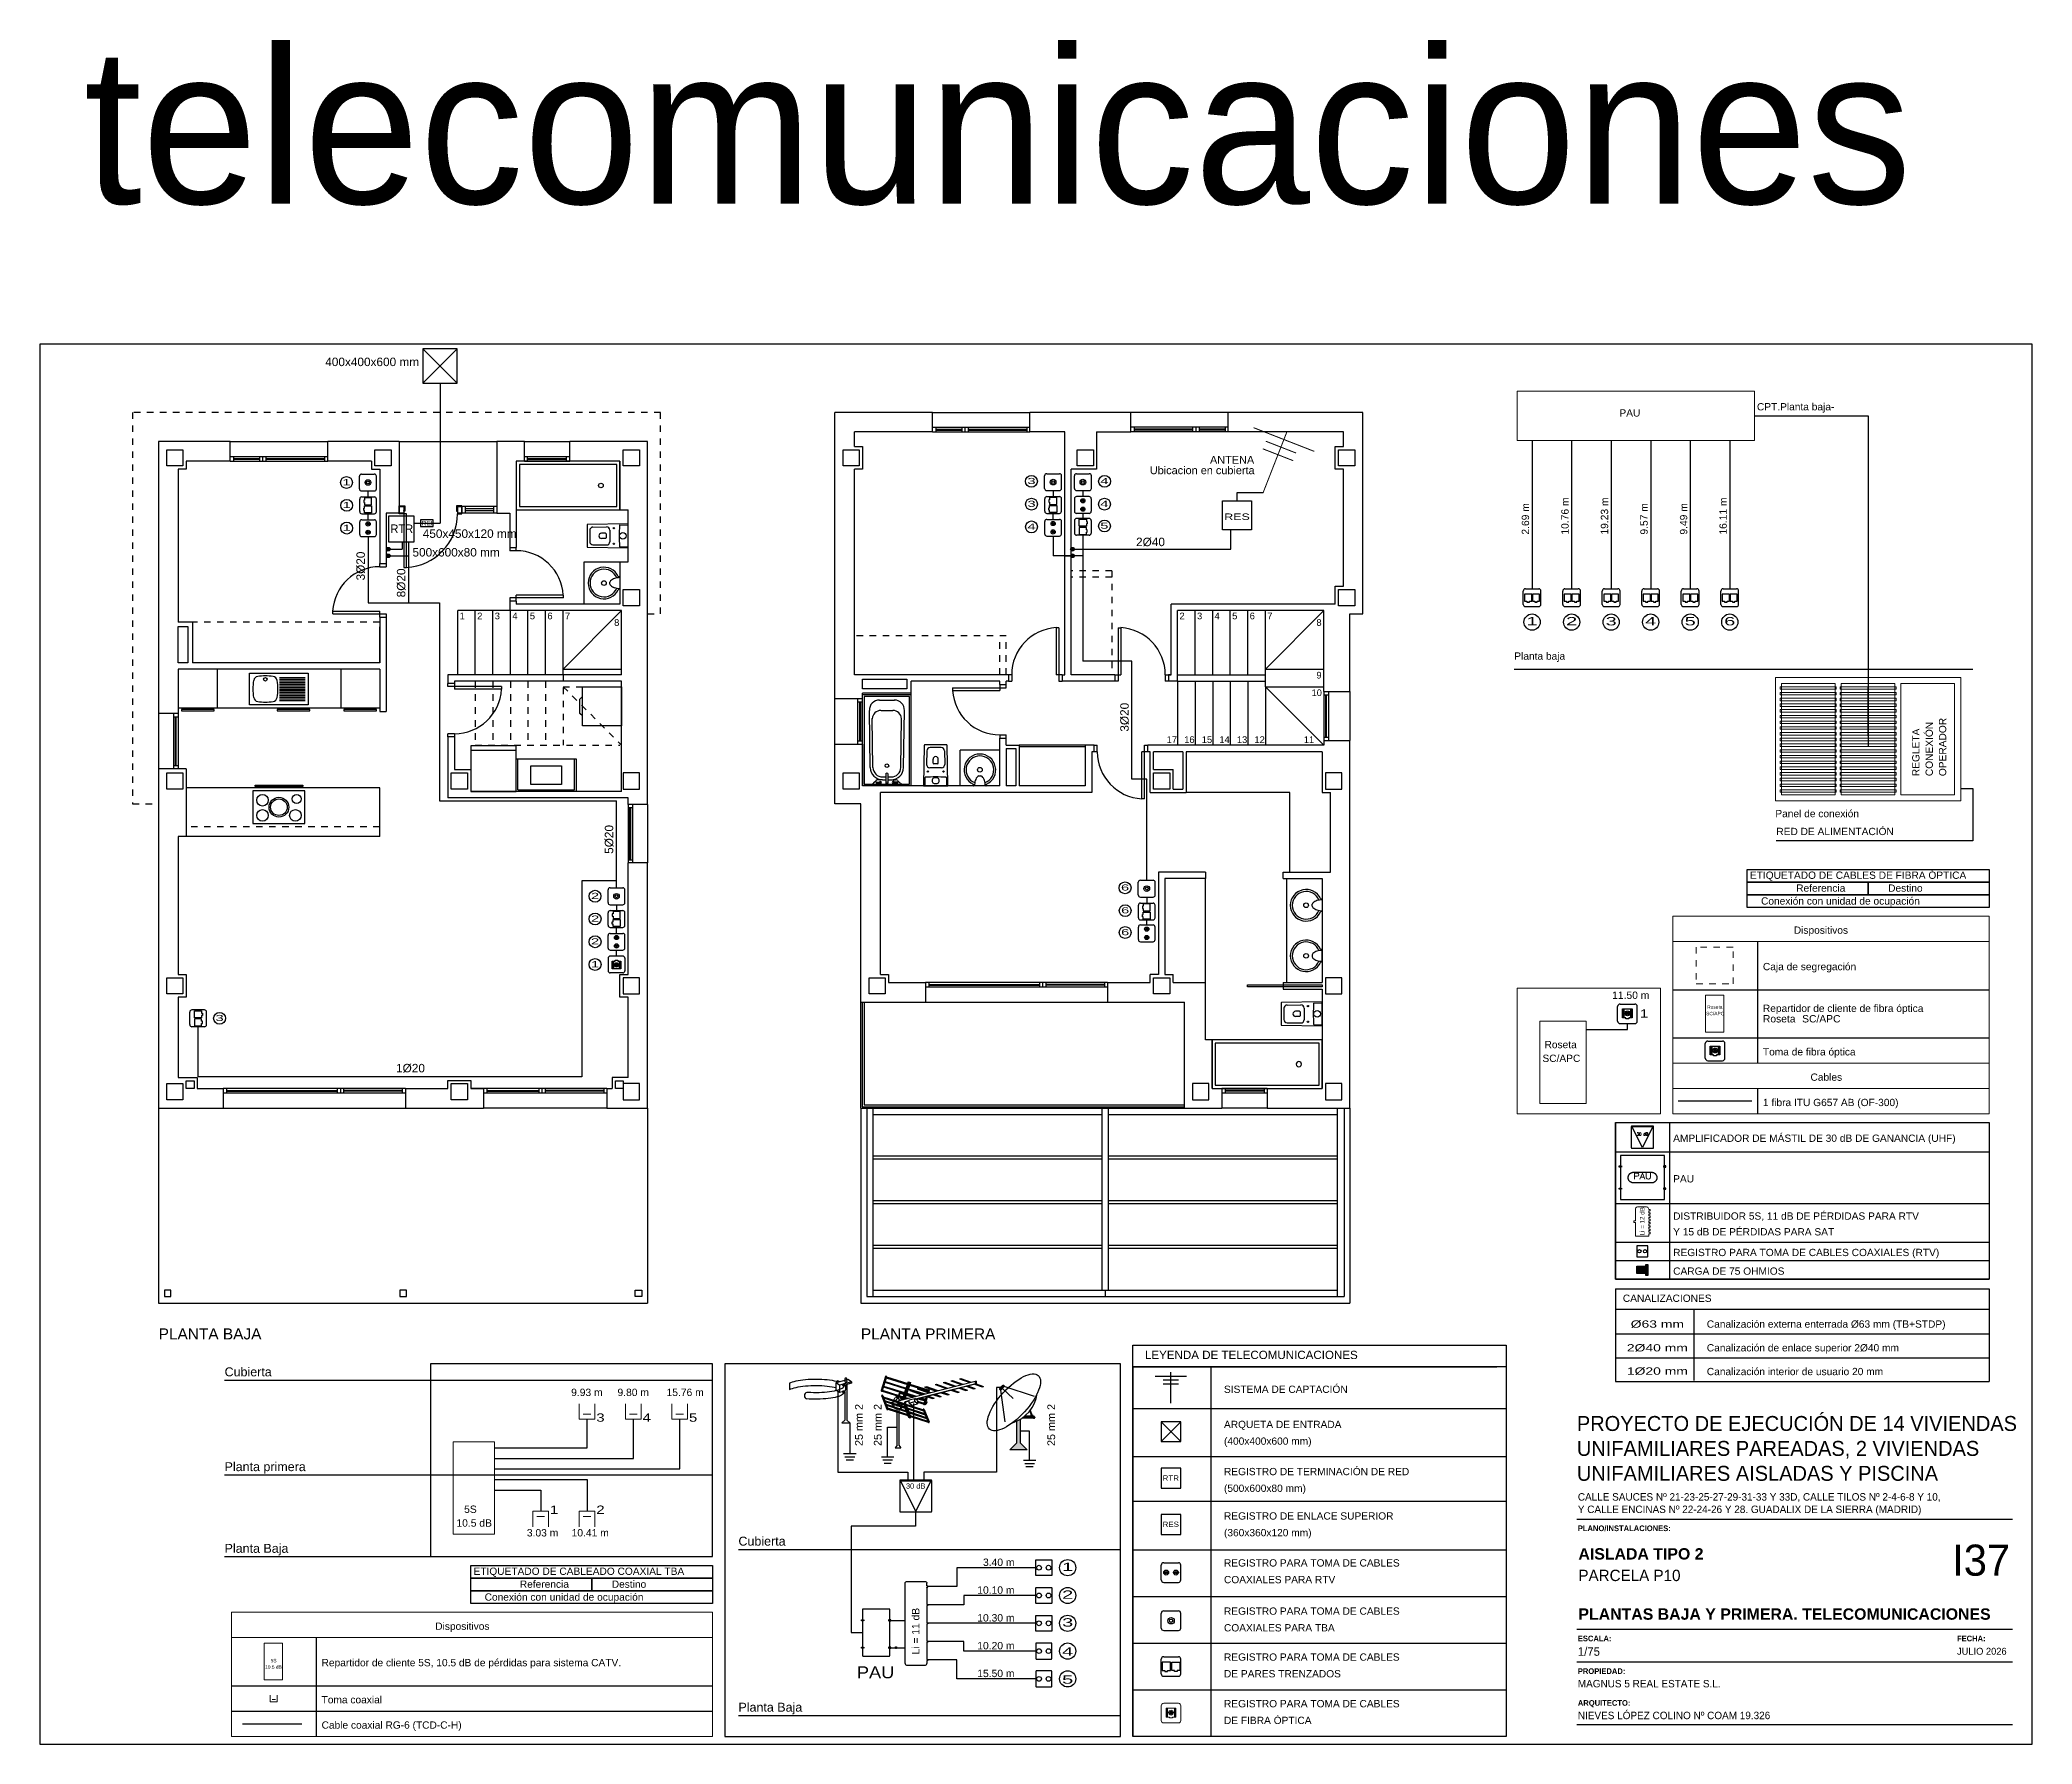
# Model space of a CAD drawing. Header units: millimetres. Extents: x 441156 to 441876, y 4514765 to 4515211.
# Drawn here: x 441432.47 to 441463.11, y 4514917.17 to 4514943.38 of the extents above; entities that cross this region are included whole.
import ezdxf
from ezdxf.enums import TextEntityAlignment as Align

# ---------------------------------------------------------------- set-up
doc = ezdxf.new("R2010")
doc.units = ezdxf.units.MM
for name, pattern in [('CONTINUA', [0]), ('CYPE_PUNTO', [0.075, 0, -0.075]), ('RAYITAS', [0.375, 0.25, -0.125])]:
    doc.linetypes.add(name, pattern=pattern)
doc.layers.add('01_cartela', color=6, linetype='Continuous', plot=False)
for name, color, linetype in [('01_mono BAJA', 2, 'Continuous'), ('01_mono PRIMERA', 2, 'Continuous'), ('01_proyección', 4, 'RAYITAS'), ('01_solar térmico', 3, 'Continuous'), ('01_texto cartela', 5, 'Continuous'), ('01_textos', 7, 'Continuous'), ('BORDE-A1', 4, 'Continuous'), ('CALEFAC_NOTAS', 7, 'Continuous'), ('VENTILACIÓN NOTAS', 7, 'Continuous')]:
    doc.layers.add(name, color=color, linetype=linetype)
for name, color, linetype, lineweight in [('FPL_PLANO_ESQ_TELEFONIA', 7, 'Continuous', 0), ('FPL_PLANO_FIBRA_OPTICA_ESPANYA', 7, 'Continuous', 0), ('FPL_PLANO_LEYENDA_ESQ_FIBRA_OPTICA_ESPANYA', 7, 'Continuous', 0), ('FPL_PLANO_LEYENDA_ESQ_TBA_COAX_ESPANYA', 7, 'Continuous', 0), ('FPL_PLANO_LEYENDA_ESQ_TELEVISION', 7, 'Continuous', 0), ('FPL_PLANO_TBA_COAX_ESPANYA', 7, 'Continuous', 0), ('ICT_NUDOS', 19, 'Continuous', 0)]:
    doc.layers.add(name, color=color, linetype=linetype, lineweight=lineweight)
doc.styles.add('Century Gothic', font='', dxfattribs={"height": 2})
doc.styles.add('Century Gothic_3', font='', dxfattribs={"height": 4.5})
doc.styles.add('Century Gothic_5', font='', dxfattribs={"height": 2.5})
doc.styles.add('Century Gothic_6', font='', dxfattribs={"height": 11})
doc.styles.add('CYPETXT', font='romans__.ttf', dxfattribs={"height": 0.2})
doc.styles.add('CYPETXT_romans', font='arial.ttf', dxfattribs={"height": 0.2})
doc.styles.add('Estilo1', font='swissel.ttf')
doc.styles.add('NIEVES2', font='sanss___.ttf')
doc.styles.add('NIEVES3', font='swisseb.ttf')
doc.styles.get('Century Gothic').set_extended_font_data('Century Gothic')
doc.styles.get('Century Gothic_3').set_extended_font_data('Century Gothic')
doc.styles.get('Century Gothic_5').set_extended_font_data('Century Gothic')
doc.styles.get('Century Gothic_6').set_extended_font_data('Century Gothic')

msp = doc.modelspace()

# ---------------------------------------------------------------- texts
at = {"layer": '01_cartela', "color": 3, "insert": (441433.15181495, 4514943.25530985), "char_height": 2.3928733831, "width": 70.1854420962, "attachment_point": 1, "style": 'Century Gothic_6'}
msp.add_mtext('telecomunicaciones', dxfattribs=at)
at = {"layer": '01_solar térmico', "color": 202, "style": 'NIEVES2'}
for s, height, width, p, p2 in [('RTR', 0.132333286, 0.9359, (441437.86428605, 4514935.79611254, 0.0000052), (441438.21341249, 4514935.79611254, 0.0000052)), ('REI', 0.066166643, 1.153734, (441438.33985197, 4514935.91586629, 0.0000052), (441438.51441519, 4514935.91586629, 0.0000052)), ('RES', 0.099249965, 1.403167, (441450.68644196, 4514935.99834752, 0.00000298), (441451.0792092, 4514935.99834752, 0.00000298)), ('RTR', 0.081508736, 1.096161, (441449.73801979, 4514921.22085266), (441449.98988178, 4514921.22085266)), ('RES', 0.081508736, 1.095627, (441449.73801979, 4514920.50957186), (441449.98988178, 4514920.50957186))]:
    msp.add_text(s, height=height, dxfattribs=dict(at, width=width)).set_placement(p, p2, align=Align.FIT)
at = {"layer": '01_texto cartela', "color": 5}
for s, insert, char_height, width, attachment_point, style in [('\\PPROYECTO DE EJECUCIÓN DE 14 VIVIENDAS UNIFAMILIARES PAREADAS, 2 VIVIENDAS UNIFAMILIARES AISLADAS Y PISCINA', (441456.10926684, 4514922.59938303), 0.23, 6.8221698289, 1, 'Century Gothic_3'), ('CALLE SAUCES Nº 21-23-25-27-29-31-33 Y 33D, CALLE TILOS Nº 2-4-6-8 Y 10, \\PY CALLE ENCINAS Nº 22-24-26 Y 28. GUADALIX DE LA SIERRA (MADRID)', (441456.12406073, 4514921.02928341), 0.114550418, 9.2468106263, 1, 'Century Gothic'), ('{\\fCentury Gothic|b1|i0|c0|p34;PLANO/INSTALACIONES: }', (441456.12406073, 4514920.53231448), 0.0870135776, 2.1171461181, 1, 'Century Gothic'), ('\\pt2.3273;\\PPARCELA P10', (441456.13293706, 4514919.67442375), 0.1745530179, 7.0090801689, 7, 'Century Gothic_5'), ('\\pt2.3273;PLANTAS BAJA Y PRIMERA. TELECOMUNICACIONES', (441456.13293706, 4514919.0799515), 0.1745530179, 7.0090801689, 7, 'NIEVES3'), ('{\\fCentury Gothic|b1|i0|c0|p34;ESCALA: }', (441456.12406073, 4514918.83793511), 0.0870135776, 2.1171461181, 1, 'Century Gothic'), ('{\\fCentury Gothic|b1|i0|c0|p34;FECHA: }', (441461.95492815, 4514918.83793511), 0.0870135776, 2.1171461181, 1, 'Century Gothic'), ('1/75', (441456.12406073, 4514918.65930267), 0.130914763, 2.1171461181, 1, 'Century Gothic'), ('JULIO 2026', (441461.95492815, 4514918.65107596), 0.106913723, 3.5043768434, 1, 'Century Gothic'), ('{\\fCentury Gothic|b1|i0|c0|p34;PROPIEDAD:}', (441456.12406073, 4514918.33525004), 0.0870135776, 0.8370923696, 1, 'Century Gothic'), ('MAGNUS 5 REAL ESTATE S.L.', (441456.12406073, 4514918.15661761), 0.114550418, 4.882308024, 1, 'Century Gothic'), ('{\\fCentury Gothic|b1|i0|c0|p34;ARQUITECTO:}', (441456.12406073, 4514917.84616477), 0.0870135776, 0.8370923696, 1, 'Century Gothic'), ('NIEVES LÓPEZ COLINO Nº COAM 19.326', (441456.12406073, 4514917.66753233), 0.114550418, 3.6515309653, 1, 'Century Gothic')]:
    msp.add_mtext(s, dxfattribs=dict(at, insert=insert, char_height=char_height, width=width, attachment_point=attachment_point, style=style))
at = {"layer": '01_texto cartela', "color": 1}
for s, insert, char_height, width, attachment_point, style in [('I37', (441462.77101276, 4514920.23805102), 0.478574677, 1.0498533469, 3, 'Century Gothic_6'), ('\\pt2.3273;AISLADA TIPO 2 ', (441456.13293706, 4514920.0059354), 0.1745530179, 7.0090801689, 7, 'NIEVES3')]:
    msp.add_mtext(s, dxfattribs=dict(at, insert=insert, char_height=char_height, width=width, attachment_point=attachment_point, style=style))
at = {"layer": '01_textos', "style": 'NIEVES2'}
for s, height, rotation, p in [('400x400x600 mm', 0.13, 0.000000107, (441436.86149637, 4514938.36447948, 0.0000052)), ('Ubicacion en cubierta', 0.12, 0.000000107, (441449.54205525, 4514936.70218504, 0.00000298)), ('ANTENA', 0.12, 0.000000107, (441450.46715813, 4514936.86253202, 0.00000298)), (' 500x600x80 mm', 0.13, 0.000000107, (441438.15237033, 4514935.43563853, 0.0000052)), (' 450x450x120 mm', 0.13, 0.000000107, (441438.31049461, 4514935.72294369, 0.0000052)), ('2%%C40', 0.13, 0.000000107, (441449.33028384, 4514935.59501384, 0.00000298)), ('3%%C20', 0.13, 89.999999893, (441437.47030492, 4514935.06743898, 0.0000052)), ('8%%C20', 0.13, 89.999999893, (441438.0932946, 4514934.8076642, 0.0000052)), ('3%%C20', 0.13, 89.999999893, (441449.21728392, 4514932.74175036, 0.00000298)), ('5%%C20', 0.13, 89.999999893, (441441.29030493, 4514930.86244634, 0.0000052)), ('1%%C20', 0.13, 359.999999893, (441437.95029645, 4514927.50180449, 0.0000052))]:
    msp.add_text(s, height=height, rotation=rotation, dxfattribs=at).set_placement(p)
at = {"layer": '01_textos', "color": 5, "style": 'Estilo1'}
for s, height, p in [('PAU', 0.11192926, (441456.76363832, 4514937.55461116)), ('CPT.Planta baja-', 0.1119292596, (441458.87833832, 4514937.64980274)), ('Planta baja', 0.1119292596, (441455.14673832, 4514933.81506881)), ('Panel de conexión', 0.1119292596, (441459.16132857, 4514931.39236142)), ('RED DE ALIMENTACIÓN', 0.1119292596, (441459.17646573, 4514931.11743436)), ('ETIQUETADO DE CABLES DE FIBRA ÓPTICA', 0.1119292596, (441458.76998657, 4514930.44465577)), ('Referencia', 0.11192926, (441459.4820859, 4514930.24640525)), ('Destino', 0.11192926, (441460.89595411, 4514930.24640525)), ('Conexión con unidad de ocupación', 0.1119292596, (441458.94098657, 4514930.04816636)), ('Dispositivos', 0.1119292596, (441459.44517165, 4514929.59955311)), ('Caja de segregación', 0.1119292596, (441458.97017165, 4514929.03905311)), ('Repartidor de cliente de fibra óptica', 0.1119292596, (441458.97017165, 4514928.39682358)), ('Roseta', 0.11192926, (441455.61198499, 4514927.83941422)), ('SC/APC', 0.11192926, (441455.57987499, 4514927.62830311)), ('Toma de fibra óptica', 0.1119292596, (441458.97017165, 4514927.72805311)), ('Cables', 0.11192926, (441459.70167165, 4514927.33855311)), ('1 fibra ITU G657 AB (OF-300)', 0.1119292596, (441458.97017165, 4514926.94905311)), ('ETIQUETADO DE CABLEADO COAXIAL TBA', 0.1119292596, (441439.14140404, 4514919.73865792)), ('Referencia', 0.11192926, (441439.85350338, 4514919.5404074)), ('Destino', 0.11192926, (441441.26737158, 4514919.5404074)), ('Conexión con unidad de ocupación', 0.1119292596, (441439.31240404, 4514919.34216851)), ('Dispositivos', 0.1119292596, (441438.55308913, 4514918.89355527)), ('Repartidor de cliente 5S, 10.5 dB de pérdidas para sistema CATV.', 0.1119292596, (441436.80508913, 4514918.33305527)), ('Toma coaxial', 0.1119292596, (441436.80508913, 4514917.76305527)), ('Cable coaxial RG-6 (TCD-C-H)', 0.1119292596, (441436.80508913, 4514917.37355527))]:
    msp.add_text(s, height=height, dxfattribs=at).set_placement(p, align=Align.BOTTOM_LEFT)
for s, height, p in [('AMPLIFICADOR DE MÁSTIL DE 30 dB DE GANANCIA (UHF)', 0.1119292596, (441457.58979041, 4514926.43287565)), ('PAU', 0.11192926, (441457.58979041, 4514925.80882439)), ('DISTRIBUIDOR 5S, 11 dB DE PÉRDIDAS PARA RTV ', 0.1119292596, (441457.58979041, 4514925.23570111)), ('Y 15 dB DE PÉRDIDAS PARA SAT', 0.1119292596, (441457.58979041, 4514924.99320966)), ('REGISTRO PARA TOMA DE CABLES COAXIALES (RTV)', 0.1119292596, (441457.58979041, 4514924.67550931)), ('CARGA DE 75 OHMIOS', 0.1119292596, (441457.58979041, 4514924.38895517)), ('CANALIZACIONES', 0.1119292596, (441456.81649863, 4514923.97150561)), ('Canalización externa enterrada %%C63 mm (TB+STDP) ', 0.1119292596, (441458.10730275, 4514923.57440552)), ('PLANTA BAJA', 0.1697265748, (441434.29935131, 4514923.39412027, 0.0000052)), ('PLANTA PRIMERA', 0.1697265748, (441445.09861419, 4514923.39415531, 0.0000052)), ('Canalización de enlace superior 2%%C40 mm ', 0.1119292596, (441458.10730275, 4514923.20931431)), ('SISTEMA DE CAPTACIÓN', 0.1119292596, (441450.68215976, 4514922.57137771)), ('Canalización interior de usuario 20 mm ', 0.1119292596, (441458.10730275, 4514922.8442231)), ('ARQUETA DE ENTRADA', 0.1119292596, (441450.68215976, 4514922.03082965)), ('(400x400x600 mm)', 0.1119292596, (441450.68215976, 4514921.77400599)), ('(500x600x80 mm)', 0.1119292596, (441450.68215976, 4514921.04888362)), ('REGISTRO DE TERMINACIÓN DE RED ', 0.1119292596, (441450.68215976, 4514921.30570728)), ('REGISTRO DE ENLACE SUPERIOR', 0.1119292596, (441450.68215976, 4514920.62285357)), ('(360x360x120 mm)', 0.1119292596, (441450.68215976, 4514920.36602991)), ('REGISTRO PARA TOMA DE CABLES ', 0.1119292596, (441450.68215976, 4514919.90075131)), ('COAXIALES PARA RTV', 0.1119292596, (441450.68215976, 4514919.64392766)), ('COAXIALES PARA TBA', 0.1119292596, (441450.68215976, 4514918.90255908)), ('REGISTRO PARA TOMA DE CABLES ', 0.1119292596, (441450.68215976, 4514919.15938274)), ('REGISTRO PARA TOMA DE CABLES', 0.1119292596, (441450.68215976, 4514918.45260093)), ('DE PARES TRENZADOS', 0.1119292596, (441450.68215976, 4514918.19577727)), ('REGISTRO PARA TOMA DE CABLES', 0.1119292596, (441450.68215976, 4514917.73546348)), ('DE FIBRA ÓPTICA', 0.1119292596, (441450.68215976, 4514917.47863982))]:
    msp.add_text(s, height=height, dxfattribs=at).set_placement(p)
for s, width, p, p2 in [('%%c63 mm', 1.15236, (441456.93743751, 4514923.57440552), (441457.75677011, 4514923.57440552)), ('2%%C40 mm', 1.156229, (441456.87800406, 4514923.20931431), (441457.81620357, 4514923.20931431)), ('1%%c20 mm', 1.156229, (441456.87800406, 4514922.85134316), (441457.81620357, 4514922.85134316))]:
    msp.add_text(s, height=0.11192926, dxfattribs=dict(at, width=width)).set_placement(p, p2, align=Align.FIT)
at = {"layer": '01_textos', "color": 1, "style": 'Estilo1'}
msp.add_text('LEYENDA DE TELECOMUNICACIONES', height=0.1273653913, dxfattribs=at).set_placement((441449.46714187, 4514923.09223321))
at = {"layer": 'BORDE-A1', "ltscale": 0.01, "style": 'NIEVES2'}
msp.add_text('30 dB', height=0.082099562, dxfattribs=at).set_placement((441445.79130769, 4514921.07374037), align=Align.BOTTOM_LEFT)
at = {"layer": 'CALEFAC_NOTAS', "color": 7, "style": 'CYPETXT'}
for s, height, width, p, p2 in [('30 dB', 0.046697713, 0.757132, (441457.02712542, 4514926.5283937), (441457.2057654, 4514926.5283937)), ('PAU', 0.08915018, 1.068582, (441456.97864471, 4514925.86082866), (441457.25849137, 4514925.86082866))]:
    msp.add_text(s, height=height, dxfattribs=dict(at, width=width)).set_placement(p, p2, align=Align.FIT)
at = {"layer": 'FPL_PLANO_ESQ_TELEFONIA', "color": 5}
for s, height, style, p in [('2.69 m', 0.11305, 'NIEVES2', (441455.40838752, 4514935.77282439)), ('10.76 m', 0.11305, 'NIEVES2', (441456.01638752, 4514935.77282439)), ('19.23 m', 0.11305, 'NIEVES2', (441456.62438752, 4514935.77282439)), ('9.57 m', 0.11305, 'NIEVES2', (441457.23238752, 4514935.77282439)), ('9.49 m', 0.11305, 'NIEVES2', (441457.84038752, 4514935.77282439)), ('16.11 m', 0.11305, 'NIEVES2', (441458.44838752, 4514935.77282439)), ('CONEXIÓN', 0.1121, 'Estilo1', (441461.61707857, 4514932.05736142)), ('OPERADOR', 0.1121, 'Estilo1', (441461.8229119, 4514932.05736142)), ('REGLETA', 0.1121, 'Estilo1', (441461.41124523, 4514932.05736142))]:
    msp.add_text(s, height=height, rotation=90, dxfattribs=dict(at, style=style)).set_placement(p, align=Align.BOTTOM_LEFT)
at = {"layer": 'FPL_PLANO_LEYENDA_ESQ_FIBRA_OPTICA_ESPANYA', "style": 'CYPETXT_romans'}
for s, p in [('Roseta', (441458.11276527, 4514928.50542545)), ('SC/APC', (441458.09766314, 4514928.40613467))]:
    msp.add_text(s, height=0.053333333, dxfattribs=at).set_placement(p, align=Align.MIDDLE_LEFT)
at = {"layer": 'FPL_PLANO_LEYENDA_ESQ_TBA_COAX_ESPANYA', "style": 'CYPETXT_romans'}
for s, p in [(' 5S ', (441436.00073381, 4514918.4113496)), ('10.5 dB', (441435.93645296, 4514918.31205882))]:
    msp.add_text(s, height=0.053333333, dxfattribs=at).set_placement(p, align=Align.BOTTOM_LEFT)
at = {"layer": 'FPL_PLANO_LEYENDA_ESQ_TELEVISION', "style": 'NIEVES2'}
msp.add_text('Li = 12 dB', height=0.068586461, rotation=90, dxfattribs=at).set_placement((441457.16925491, 4514924.99414286), align=Align.BOTTOM_LEFT)
at = {"layer": 'VENTILACIÓN NOTAS', "color": 5, "style": 'NIEVES2', "width": 1.751796}
for s, p, p2 in [('1', (441437.12511768, 4514936.53238889, 0.5000052), (441437.25079933, 4514936.53238889, 0.5000052)), ('3', (441447.65866769, 4514936.55061647, 0.50000346), (441447.78434934, 4514936.55061647, 0.50000346)), ('4', (441448.78084481, 4514936.55061647, 0.50000346), (441448.90652645, 4514936.55061648, 0.50000346)), ('1', (441437.12847912, 4514936.1811542, 0.0000052), (441437.25416076, 4514936.1811542, 0.0000052)), ('3', (441447.65968375, 4514936.19938178, 0.00000346), (441447.7853654, 4514936.19938179, 0.00000346)), ('4', (441448.77982873, 4514936.19938178, 0.00000346), (441448.90551038, 4514936.19938178, 0.00000346)), ('1', (441437.12847911, 4514935.83093558, 0.0000052), (441437.25416076, 4514935.83093558, 0.0000052)), ('4', (441447.65968375, 4514935.84916316, 0.00000346), (441447.7853654, 4514935.84916316, 0.00000346)), ('5', (441448.77982873, 4514935.86317191, 0.00000346), (441448.90551037, 4514935.86317191, 0.00000346)), ('6', (441449.09867117, 4514930.29836041, 0.50005554), (441449.22435281, 4514930.29836041, 0.50005554)), ('2', (441440.94746304, 4514930.16851158, 0.48898222), (441441.07314469, 4514930.16851158, 0.48898222)), ('6', (441449.09968723, 4514929.94712572, 0.00005554), (441449.22536888, 4514929.94712572, 0.00005554)), ('2', (441440.94847911, 4514929.81931064, 0.0000052), (441441.07416075, 4514929.81931065, 0.0000052)), ('2', (441440.9484791, 4514929.46909202, 0.0000052), (441441.07416075, 4514929.46909202, 0.0000052)), ('6', (441449.09968722, 4514929.61091584, 0.00005554), (441449.22536887, 4514929.61091584, 0.00005554)), ('1', (441440.9484791, 4514929.1188734, 0.0000052), (441441.07416074, 4514929.1188734, 0.0000052)), ('3', (441435.17340976, 4514928.2909757, 0.0000052), (441435.29909141, 4514928.2909757, 0.0000052))]:
    msp.add_text(s, height=0.0940678, rotation=0.000000849, dxfattribs=at).set_placement(p, p2, align=Align.FIT)
at = {"layer": 'VENTILACIÓN NOTAS', "color": 5, "style": 'NIEVES2'}
for s, height, width, p, p2 in [('1', 0.12823996, 1.751796, (441455.33466921, 4514934.37648493), (441455.50600743, 4514934.37648493)), ('2', 0.12823996, 1.751796, (441455.94266921, 4514934.37648493), (441456.11400743, 4514934.37648493)), ('3', 0.12823996, 1.751796, (441456.55066921, 4514934.37648493), (441456.72200743, 4514934.37648493)), ('4', 0.12823996, 1.751796, (441457.15866921, 4514934.37648493), (441457.33000743, 4514934.37648493)), ('5', 0.12823996, 1.751796, (441457.76666921, 4514934.37648493), (441457.93800743, 4514934.37648493)), ('6', 0.12823996, 1.751796, (441458.37466921, 4514934.37648493), (441458.54600743, 4514934.37648493)), ('1', 0.12823996, 1.311254, (441457.0795677, 4514928.34373384), (441457.2078177, 4514928.34373384)), ('3', 0.12823996, 1.311254, (441441.02942246, 4514922.12786317), (441441.15767246, 4514922.12786317)), ('4', 0.12823996, 1.311254, (441441.74192246, 4514922.12786317), (441441.87017246, 4514922.12786317)), ('5', 0.12823996, 1.311254, (441442.45442246, 4514922.12786317), (441442.58267246, 4514922.12786317)), ('1', 0.12823996, 1.311254, (441440.31692246, 4514920.71067805), (441440.44517246, 4514920.71067805)), ('2', 0.12823996, 1.311254, (441441.02942246, 4514920.71067805), (441441.15767246, 4514920.71067805)), ('1', 0.12823996, 1.751796, (441448.19306546, 4514919.83206769), (441448.36440368, 4514919.83206769)), ('2', 0.12823996, 1.751796, (441448.19306546, 4514919.40456769), (441448.36440368, 4514919.40456769)), ('3', 0.12823996, 1.751796, (441448.19306546, 4514918.97706769), (441448.36440368, 4514918.97706769)), ('4', 0.12823996, 1.751796, (441448.19306546, 4514918.52991524), (441448.36440368, 4514918.52991524)), ('PAU', 0.183199946, 1.115307, (441445.036411, 4514918.1815927), (441445.61266687, 4514918.1815927)), ('5', 0.12823996, 1.751796, (441448.19306546, 4514918.09872109), (441448.36440368, 4514918.09872109))]:
    msp.add_text(s, height=height, dxfattribs=dict(at, width=width)).set_placement(p, p2, align=Align.FIT)
for s, p in [('11.50 m', (441456.65138337, 4514928.59715157)), ('Roseta', (441458.97017165, 4514928.23526138)), ('SC/APC', (441459.57357204, 4514928.23526138)), ('9.93 m', (441440.64289042, 4514922.48886317)), ('9.80 m', (441441.35539042, 4514922.48886317)), ('15.76 m', (441442.10971277, 4514922.48886317)), ('10.5 dB', (441438.87891303, 4514920.48024009)), (' 5S ', (441438.95301303, 4514920.69135121)), ('3.03 m', (441439.96176946, 4514920.32923134)), ('10.41 m', (441440.64980243, 4514920.32923134))]:
    msp.add_text(s, height=0.113354967, dxfattribs=at).set_placement(p, align=Align.BOTTOM_LEFT)
for s, height, p in [('Cubierta', 0.13739996, (441435.31358913, 4514922.82642911)), ('Planta primera', 0.1373999596, (441435.31358913, 4514921.36822804)), ('Planta Baja', 0.1373999596, (441435.31358913, 4514920.11206774)), ('Cubierta', 0.13739996, (441443.2156014, 4514920.22237009)), ('Planta Baja', 0.1373999596, (441443.2156014, 4514917.66845355))]:
    msp.add_text(s, height=height, dxfattribs=at).set_placement(p)
for s, height, p in [('25 mm 2 ', 0.119022715, (441445.12787042, 4514921.75450678)), ('25 mm 2 ', 0.119022715, (441445.4169358, 4514921.75450678)), ('25 mm 2 ', 0.119022715, (441448.08560922, 4514921.75450678)), ('Li = 11 dB', 0.113354967, (441445.99780701, 4514918.54777752))]:
    msp.add_text(s, height=height, rotation=90, dxfattribs=at).set_placement(p)
for s, p in [('3.40 m', (441447.46059658, 4514919.90996159)), ('10.10 m', (441447.46059658, 4514919.48246159)), ('10.30 m', (441447.46059658, 4514919.05496159)), ('10.20 m', (441447.46059658, 4514918.62746159)), ('15.50 m', (441447.46059658, 4514918.19996159))]:
    msp.add_text(s, height=0.113354967, dxfattribs=at).set_placement(p, align=Align.RIGHT)

# ---------------------------------------------------------------- blocks, each defined once
blk = doc.blocks.new('A$C05441830')
at = {"layer": '01_mono BAJA', "color": 254, "linetype": 'CONTINUA'}
for p, q in [((0.4, 13.25), (0.4, 9.067)), ((1.5, 13.25), (0.4, 13.25)), ((1.5, 12.95), (1.5, 13.25)), ((1.5, 13.25), (3, 13.25)), ((4.1, 13.25), (3, 13.25)), ((3, 12.95), (3, 13.25)), ((4.1, 13.25), (4.1, 12.15)), ((4.1, 13.25), (5.6, 13.25)), ((6.025, 13.25), (5.6, 13.25)), ((5.6, 13.25), (5.6, 12.15)), ((6.025, 12.95), (6.025, 13.25)), ((6.025, 13.25), (6.725, 13.25)), ((7.92, 13.25), (6.725, 13.25)), ((6.725, 12.95), (6.725, 13.25)), ((7.92, 7.67), (7.92, 13.25)), ((0.775, 12.875), (0.7, 12.875)), ((0.775, 12.95), (0.775, 12.875)), ((1.5, 12.95), (0.825, 12.95)), ((0.825, 12.95, 0), (0.825, 12.825, 0)), ((1.5, 13.02, 0), (3, 13.02, 0)), ((1.5, 12.95, 0), (3, 12.95, 0)), ((1.55, 13.02), (1.55, 12.95)), ((1.55, 12.992), (1.95, 12.992, 0)), ((1.55, 12.978), (1.95, 12.978, 0)), ((1.95, 13.02, 0), (1.95, 12.95, 0)), ((2, 13.02, 0), (2, 12.95, 0)), ((2.05, 13.02, 0), (2.05, 12.95, 0)), ((2.05, 12.992, 0), (2.95, 12.992, 0)), ((2.05, 12.978, 0), (2.95, 12.978, 0)), ((2.95, 13.02, 0), (2.95, 12.95, 0)), ((3.675, 12.95), (3, 12.95, 0)), ((3.675, 12.95, 0), (3.675, 12.825, 0)), ((5.9, 12.95), (5.9, 11.622)), ((6.025, 12.95), (5.9, 12.95)), ((6.025, 13.02), (6.725, 13.02)), ((6.025, 12.95), (6.725, 12.95)), ((6.075, 12.95), (6.075, 13.02)), ((6.075, 12.992), (6.675, 12.992)), ((6.075, 12.978), (6.675, 12.978)), ((6.675, 12.95), (6.675, 13.02)), ((7.495, 12.95), (6.725, 12.95)), ((7.495, 12.95, 0), (7.495, 12.2, 0)), ((0.7, 12.825), (0.7, 10.475)), ((0.825, 12.825, 0), (0.7, 12.825, 0)), ((3.675, 12.825, 0), (3.8, 12.825, 0)), ((3.8, 12.825), (3.8, 11.375)), ((3.9, 12.15), (3.9, 11.375)), ((4.1, 12.15), (3.9, 12.15)), ((4.11, 12.15), (4.17, 12.15)), ((4.17, 12.18), (4.17, 12.15)), ((4.185, 12.25), (4.185, 12.19)), ((4.98, 12.25), (4.98, 12.19)), ((4.995, 12.18), (4.995, 12.15)), ((5.065, 12.25), (5.065, 12.15)), ((5.6, 12.25), (5.065, 12.25)), ((5.6, 12.15), (5.065, 12.15)), ((5.115, 12.25), (5.115, 12.15)), ((5.55, 12.217), (5.115, 12.217)), ((5.55, 12.183), (5.115, 12.183)), ((5.55, 12.25), (5.55, 12.15)), ((5.6, 12.15), (5.8, 12.15)), ((5.8, 12.15), (5.8, 11.622)), ((7.493, 11.966), (7.62, 11.968)), ((7.495, 12.2), (7.62, 12.2)), ((7.62, 11.4), (7.62, 12.2)), ((7.03, 11.886), (7.03, 11.713)), ((7.08, 11.936), (7.29, 11.939)), ((7.08, 11.663), (7.29, 11.66)), ((7.27, 11.84), (7.21, 11.84)), ((7.27, 11.76), (7.21, 11.76)), ((7.28, 11.83), (7.28, 11.77)), ((7.34, 11.889), (7.34, 11.71)), ((3.8, 11.325), (3.8, 11.375)), ((3.8, 11.375), (3.9, 11.375)), ((3.9, 11.375), (3.9, 11.325)), ((5.8, 11.622), (5.8, 11.572)), ((5.8, 11.622), (5.9, 11.622)), ((5.9, 11.572), (5.8, 11.572)), ((5.9, 11.572), (5.9, 11.622)), ((6.945, 11.401, 0), (7.495, 11.401, 0)), ((6.945, 10.75), (6.945, 11.401)), ((7.493, 11.634), (7.62, 11.632)), ((7.495, 11.4, 0), (7.495, 10.75, 0)), ((7.495, 11.4), (7.62, 11.4)), ((3.8, 11.325), (3.9, 11.325)), ((7.339, 11.06, 0), (7.338, 11.09, 0)), ((7.493, 11.171, 0), (7.478, 11.171, 0)), ((7.495, 11.169, 0), (7.495, 10.981, 0)), ((6.624, 10.847), (5.8, 10.847)), ((5.8, 10.847), (5.8, 10.797)), ((5.8, 10.797), (5.8, 10.65)), ((5.9, 10.797), (5.8, 10.797)), ((5.9, 10.797), (5.9, 10.888)), ((6.624, 10.888), (5.9, 10.888)), ((5.9, 10.797), (5.9, 10.75)), ((7.495, 10.75), (5.9, 10.75)), ((6.624, 10.847), (6.624, 10.888)), ((7.493, 10.978, 0), (7.478, 10.979, 0)), ((0.92, 10.475), (0.7, 10.475)), ((0.92, 10.475), (0.92, 9.85)), ((3.077, 10.6), (3.077, 10.642)), ((3.077, 10.642), (3.8, 10.642)), ((3.077, 10.6), (3.9, 10.6)), ((3.8, 10.55), (3.8, 10.642)), ((3.8, 10.55), (3.8, 9.85)), ((3.8, 10.55), (3.9, 10.55)), ((3.9, 10.6), (3.9, 10.55)), ((3.9, 10.55), (3.9, 9.1)), ((5, 9.665), (5, 10.65)), ((5.2, 10.65), (5, 10.65)), ((5.8, 10.65), (5.075, 10.65)), ((5.27, 9.665), (5.27, 10.65)), ((5.54, 9.665), (5.54, 10.65)), ((7.52, 10.65), (5.8, 10.65)), ((5.81, 9.665), (5.81, 10.65)), ((6.08, 9.665), (6.08, 10.65)), ((6.35, 9.665), (6.35, 10.65)), ((6.62, 9.665), (6.62, 10.65)), ((6.62, 9.75), (7.52, 10.65)), ((7.52, 9.665), (7.52, 10.65)), ((3.8, 9.85), (3.8, 10.4)), ((3.8, 9.85), (0.92, 9.85)), ((3.8, 9.85), (0.92, 9.85)), ((3.8, 9.75), (0.7, 9.75)), ((0.7, 9.75), (0.7, 9.067)), ((1.3, 9.75), (1.3, 9.15)), ((1.8, 9.2), (1.8, 9.69)), ((1.8, 9.69), (2.7, 9.69)), ((2.259, 9.62), (2.655, 9.62)), ((2.259, 9.595), (2.655, 9.595)), ((2.259, 9.57), (2.655, 9.57)), ((2.259, 9.545), (2.655, 9.545)), ((2.259, 9.52), (2.655, 9.52)), ((2.7, 9.69), (2.7, 9.2)), ((3.2, 9.75), (3.2, 9.15)), ((3.8, 9.75), (3.8, 9.1)), ((7.52, 9.665), (4.85, 9.665)), ((4.85, 9.665), (4.85, 9.532)), ((4.85, 9.482), (4.85, 9.532)), ((4.95, 9.532), (4.85, 9.532)), ((7.52, 9.565), (4.95, 9.565)), ((4.95, 9.565), (4.95, 9.532)), ((4.95, 9.532), (4.95, 9.441)), ((6.62, 9.75), (7.52, 9.75)), ((7.52, 7.87), (7.52, 9.565)), ((2.7, 9.2), (1.8, 9.2)), ((2.259, 9.495), (2.655, 9.495)), ((2.259, 9.47), (2.655, 9.47)), ((2.259, 9.445), (2.655, 9.445)), ((2.259, 9.42), (2.655, 9.42)), ((2.259, 9.395), (2.655, 9.395)), ((2.259, 9.37), (2.655, 9.37)), ((2.259, 9.345), (2.655, 9.345)), ((2.259, 9.32), (2.655, 9.32)), ((2.259, 9.295), (2.655, 9.295)), ((2.259, 9.27), (2.655, 9.27)), ((5.674, 9.482), (4.85, 9.482)), ((5.674, 9.441), (4.95, 9.441)), ((5.674, 9.482), (5.674, 9.441)), ((0.7, 9.067, 0), (0.4, 9.067, 0)), ((0.4, 9.067), (0.4, 8.217)), ((0.63, 9.067), (0.63, 8.217)), ((0.63, 9.017), (0.7, 9.017)), ((0.658, 8.267), (0.658, 9.017)), ((0.672, 8.267), (0.672, 9.017)), ((3.8, 9.15), (0.7, 9.15)), ((0.7, 9.067), (0.7, 8.217)), ((3.8, 9.1), (3.9, 9.1)), ((4.85, 8.707), (4.85, 8.757)), ((4.95, 8.757), (4.85, 8.757)), ((4.85, 8.707), (4.85, 7.77)), ((4.95, 8.707), (4.85, 8.707)), ((4.95, 8.757), (4.95, 8.707)), ((4.95, 8.707), (4.95, 8.205)), ((5.9, 8.5), (5.2, 8.5)), ((5.925, 7.895), (5.925, 8.37)), ((6.795, 7.895), (6.795, 8.37)), ((0.4, 8.217), (0.4, 3)), ((0.825, 8.217, 0), (0.4, 8.217, 0)), ((0.63, 8.267), (0.7, 8.267)), ((0.825, 8.217, 0), (0.825, 7.175, 0)), ((4.95, 8.205), (5.2, 8.205)), ((5.2, 8.205), (5.2, 7.87)), ((3.8, 7.925), (0.825, 7.925)), ((3.8, 7.175), (3.8, 7.925)), ((7.62, 7.77), (4.85, 7.77)), ((7.52, 7.87), (5.2, 7.87)), ((5.925, 7.895), (6.795, 7.895)), ((7.62, 7.67), (7.62, 7.77)), ((7.92, 7.67, 0), (7.62, 7.67, 0)), ((7.62, 7.67, 0), (7.62, 6.77, 0)), ((7.69, 7.67, 0), (7.69, 6.77, 0)), ((7.92, 7.67, 0), (7.92, 6.77, 0)), ((7.62, 7.62, 0), (7.69, 7.62, 0)), ((7.648, 6.82, 0), (7.648, 7.62, 0)), ((7.662, 6.82, 0), (7.662, 7.62, 0)), ((0.7, 7.175), (0.7, 5.055)), ((0.825, 7.175), (0.7, 7.175)), ((3.8, 7.175), (0.825, 7.175)), ((7.62, 6.82, 0), (7.69, 6.82, 0)), ((7.62, 5.055), (7.62, 6.77, 0)), ((7.92, 6.77, 0), (7.62, 6.77, 0)), ((7.92, 3), (7.92, 6.77)), ((7.495, 4.705, 0), (7.495, 5.055, 0)), ((7.495, 5.055, 0), (7.62, 5.055, 0)), ((0.7, 4.705), (0.7, 3.47)), ((7.62, 4.705, 0), (7.495, 4.705, 0)), ((7.62, 3.47), (7.62, 4.705)), ((0.7, 3.47), (0.995, 3.47)), ((0.995, 3.47), (0.995, 3.3)), ((7.62, 3.47), (7.375, 3.47)), ((7.375, 3.47), (7.375, 3.3, 0)), ((0.995, 3.3), (1.395, 3.3)), ((1.395, 3.3), (1.395, 3)), ((4.195, 3.3, 0), (1.395, 3.3)), ((4.195, 3.23, 0), (1.395, 3.23)), ((1.445, 3.3), (1.445, 3.23)), ((1.445, 3.272, 0), (3.145, 3.272, 0)), ((1.445, 3.258, 0), (3.145, 3.258, 0)), ((3.145, 3.3, 0), (3.145, 3.23, 0)), ((3.195, 3.3, 0), (3.195, 3.23, 0)), ((3.245, 3.3, 0), (3.245, 3.23, 0)), ((4.145, 3.272, 0), (3.245, 3.272, 0)), ((4.145, 3.258, 0), (3.245, 3.258, 0)), ((4.145, 3.3, 0), (4.145, 3.23, 0)), ((4.195, 3.3, 0), (4.85, 3.3, 0)), ((4.195, 3.3, 0), (4.195, 3, 0)), ((5.2, 3.3), (5.395, 3.3)), ((5.395, 3.3, 0), (5.2, 3.3, 0)), ((7.295, 3.3, 0), (5.395, 3.3, 0)), ((5.395, 3.3, 0), (5.395, 3, 0)), ((7.295, 3.23, 0), (5.395, 3.23, 0)), ((5.445, 3.3, 0), (5.445, 3.23, 0)), ((5.445, 3.272, 0), (6.246, 3.272, 0)), ((5.445, 3.258, 0), (6.246, 3.258, 0)), ((6.246, 3.3, 0), (6.246, 3.23, 0)), ((6.295, 3.3, 0), (6.295, 3.23, 0)), ((6.345, 3.3, 0), (6.345, 3.23, 0)), ((7.245, 3.272, 0), (6.345, 3.272, 0)), ((7.245, 3.258, 0), (6.345, 3.258, 0)), ((7.245, 3.3, 0), (7.245, 3.23, 0)), ((7.295, 3.3), (7.375, 3.3)), ((7.295, 3.3, 0), (7.295, 3, 0)), ((0.4, 3), (1.395, 3)), ((0.4, 3), (0.4, 0)), ((1.395, 3), (4.195, 3, 0)), ((4.195, 3, 0), (5.395, 3, 0)), ((7.295, 3, 0), (5.395, 3, 0)), ((7.295, 3), (7.92, 3)), ((7.92, 3), (7.92, 0)), ((0.4, 0, 0), (7.92, 0))]:
    blk.add_line(p, q, dxfattribs=at)
for points in [[(0.775, 12.875), (0.525, 12.875), (0.525, 13.125), (0.775, 13.125), (0.775, 12.875)], [(3.975, 12.875), (3.725, 12.875), (3.725, 13.125), (3.975, 13.125), (3.975, 12.875)], [(7.495, 12.2), (7.495, 12.95), (5.9, 12.95), (5.9, 12.2)], [(7.445, 12.25), (7.445, 12.9), (5.95, 12.9), (5.95, 12.25)], [(7.545, 13.125), (7.795, 13.125), (7.795, 12.875), (7.545, 12.875), (7.545, 13.125)], [(4.185, 12.26), (4.185, 12.25), (4.1, 12.25), (4.1, 12.26)], [(4.98, 12.26), (4.98, 12.25), (5.065, 12.25), (5.065, 12.26)], [(4.17, 12.15), (4.1, 12.15), (4.1, 12.25), (4.17, 12.25)], [(4.17, 12.15), (4.17, 12.14), (4.1, 12.14), (4.1, 12.15)], [(4.185, 12.19), (4.185, 12.18), (4.17, 12.18), (4.17, 12.19)], [(4.17, 12.14), (4.17, 11.315), (4.21, 11.315), (4.21, 12.14)], [(4.98, 12.19), (4.98, 12.18), (4.995, 12.18), (4.995, 12.19)], [(4.995, 12.15), (4.995, 12.14), (5.065, 12.14), (5.065, 12.15)], [(7.545, 10.975), (7.795, 10.975), (7.795, 10.725), (7.545, 10.725), (7.545, 10.975)], [(0.7, 10.405), (0.85, 10.405), (0.85, 9.85), (0.7, 9.85)], [(2.225, 9.13), (2.225, 9.11), (2.725, 9.11), (2.725, 9.13)], [(3.25, 9.13), (3.25, 9.11), (3.75, 9.11), (3.75, 9.13)], [(5.2, 8.57), (5.2, 7.87), (5.9, 7.87), (5.9, 8.57)], [(5.9, 8.37), (6.82, 8.37), (6.82, 7.87), (5.9, 7.87)], [(0.775, 7.905), (0.525, 7.905), (0.525, 8.155), (0.775, 8.155), (0.775, 7.905)], [(5.15, 7.905), (4.9, 7.905), (4.9, 8.155), (5.15, 8.155), (5.15, 7.905)], [(7.545, 7.905), (7.795, 7.905), (7.795, 8.155), (7.545, 8.155), (7.545, 7.905)], [(1.85, 7.377), (2.65, 7.377), (2.65, 7.877), (1.85, 7.877)], [(2.618, 7.945), (1.883, 7.945), (1.883, 7.965), (2.618, 7.965)], [(0.775, 4.755), (0.525, 4.755), (0.525, 5.005), (0.775, 5.005), (0.775, 4.755)], [(7.545, 4.755), (7.795, 4.755), (7.795, 5.005), (7.545, 5.005), (7.545, 4.755)], [(0.775, 3.125), (0.525, 3.125), (0.525, 3.375), (0.775, 3.375), (0.775, 3.125)], [(0.825, 3.42), (0.945, 3.42), (0.945, 3.3), (0.825, 3.3)], [(5.15, 3.125), (4.9, 3.125), (4.9, 3.375), (5.15, 3.375), (5.15, 3.125)], [(7.425, 3.42), (7.545, 3.42), (7.545, 3.3), (7.425, 3.3)], [(7.545, 3.125), (7.795, 3.125), (7.795, 3.375), (7.545, 3.375), (7.545, 3.125)], [(7.73, 0.2), (7.83, 0.2), (7.83, 0.1), (7.73, 0.1)]]:
    blk.add_lwpolyline(points, close=True, dxfattribs=at)
for points in [[(4.995, 12.25), (4.995, 12.15)], [(5.065, 12.15), (5.065, 12.25)], [(4.85, 3.3), (4.85, 3.425), (5.2, 3.425), (5.2, 3.3)]]:
    blk.add_lwpolyline(points, dxfattribs=at)
at = {"layer": '01_mono BAJA', "color": 254, "linetype": 'CONTINUA', "flags": 128}
blk.add_lwpolyline([(7.62, 11.981, 0.414214), (7.616, 11.985), (7.615, 11.985), (6.995, 11.975, 0.436396), (6.99, 11.971), (6.99, 11.629, 0.436396), (6.995, 11.625), (7.615, 11.615), (7.616, 11.615, 0.414214), (7.62, 11.619)], format="xyb", close=True, dxfattribs=at)
at = {"layer": '01_mono BAJA', "color": 254, "linetype": 'CONTINUA', "elevation": 0}
for points in [[(6.92, 9.03), (6.88, 9.07), (6.88, 9.29), (6.92, 9.33)], [(0.7, 5.055), (0.825, 5.055), (0.825, 4.705), (0.7, 4.705)]]:
    blk.add_lwpolyline(points, dxfattribs=at)
for points in [[(6.92, 9.48), (7.52, 9.48), (7.52, 8.88), (6.92, 8.88)], [(0.753, 9.13), (0.753, 9.11), (1.253, 9.11), (1.253, 9.13)], [(6.124, 8.263), (6.596, 8.263), (6.596, 7.977), (6.124, 7.977)], [(0.59, 0.2), (0.49, 0.2), (0.49, 0.1), (0.59, 0.1)], [(4.21, 0.2), (4.11, 0.2), (4.11, 0.1), (4.21, 0.1)]]:
    blk.add_lwpolyline(points, close=True, dxfattribs=at)
at = {"layer": '01_mono BAJA', "color": 254, "linetype": 'CONTINUA'}
for centre, radius in [((7.202, 12.575), 0.035), ((7.4, 11.92), 0.01), ((7.4, 11.68), 0.01), ((7.54, 11.8), 0.051), ((7.248, 11.075, 0), 0.036), ((2.042, 9.594), 0.0275), ((1.998, 7.734), 0.089), ((2.25, 7.627), 0.152), ((2.25, 7.627), 0.127), ((2.523, 7.754), 0.0693), ((1.998, 7.501), 0.089), ((2.503, 7.501), 0.089)]:
    blk.add_circle(centre, radius, dxfattribs=at)
for centre, radius, start, end in [((4.169, 12.14), 0.827, 272.8856, 359.9505), ((10.465, 11.8), 2.982, 176.9359, 183.0641), ((7.494, 11.959), 0.007, 90.924, 176.9359), ((7.08, 11.886), 0.05, 90.924, 180), ((7.08, 11.713), 0.05, 180, 269.076), ((7.21, 11.8), 0.04, 90, 270), ((7.27, 11.83), 0.01, 0, 90), ((7.27, 11.77), 0.01, 270, 0), ((7.29, 11.889), 0.05, 0, 90.924), ((7.29, 11.71), 0.05, 269.076, 0), ((5.9, 10.847), 0.725, 3.2758, 90), ((7.494, 11.641), 0.007, 183.0641, 269.076), ((3.8, 10.6), 0.725, 90, 176.7242), ((7.248, 11.075, 0), 0.243, 24.8749, 335.1251), ((7.248, 11.075, 0), 0.213, 22.0656, 338.0564), ((7.386, 11.075, 0), 0.0498, 135.6956, 162.5904), ((7.386, 11.075, 0), 0.0498, 197.9532, 224.3044), ((7.453, 11.009, 0), 0.143, 106.8165, 135.6956), ((7.453, 11.14, 0), 0.143, 224.3044, 253.1835), ((7.492, 10.879, 0), 0.279, 89.383, 106.8165), ((7.479, 11.183, 0), 0.0128, 210.5291, 266.214), ((7.493, 11.169, 0), 0.0027, 0, 83.3159), ((7.492, 11.271, 0), 0.279, 253.1835, 270.617), ((7.479, 10.966, 0), 0.0128, 93.786, 149.4709), ((7.493, 10.981, 0), 0.0027, 276.6841, 0), ((2.6, 9.445), 0.75, 169.8852, 190.1148), ((1.936, 9.564), 0.075, 99.0787, 169.8852), ((2.042, 8.897), 0.75, 80.9213, 99.0787), ((2.149, 9.564), 0.075, 10.1148, 80.9213), ((1.484, 9.445), 0.75, 349.8852, 10.1148), ((1.936, 9.327), 0.075, 190.1148, 260.9213), ((2.042, 9.993), 0.75, 260.9213, 279.0787), ((2.149, 9.327), 0.075, 279.0787, 349.8852), ((4.95, 9.482), 0.725, 270, 356.7242)]:
    blk.add_arc(centre, radius, start, end, dxfattribs=at)
at = {"layer": '01_proyección', "color": 120, "ltscale": 0.25}
for p, q in [((3.8, 10.475), (0.92, 10.475)), ((5.27, 9.565), (5.27, 8.58)), ((5.54, 9.565), (5.54, 8.58)), ((5.81, 9.565), (5.81, 8.58)), ((6.08, 9.565), (6.08, 8.58)), ((6.35, 9.565), (6.35, 8.58)), ((6.62, 9.665), (6.62, 8.58)), ((6.62, 9.48), (7.52, 9.48)), ((6.62, 9.48), (7.52, 8.58)), ((5.27, 8.58), (7.495, 8.58)), ((3.8, 7.325), (0.825, 7.325))]:
    blk.add_line(p, q, dxfattribs=at)
at = {"layer": '01_proyección', "color": 120, "ltscale": 0.25, "elevation": 0}
blk.add_lwpolyline([(7.92, 10.6), (8.12, 10.6), (8.12, 13.7), (0, 13.7), (0, 7.68), (0.4, 7.68)], dxfattribs=at)
at = {"layer": '01_mono BAJA', "color": 254, "linetype": 'CONTINUA', "style": 'NIEVES2'}
for s, p in [('1', (5.069, 10.517)), ('2', (5.339, 10.517)), ('3', (5.609, 10.517)), ('4', (5.879, 10.517)), ('5', (6.149, 10.517)), ('6', (6.419, 10.517)), ('7', (6.689, 10.517)), ('8', (7.445, 10.416))]:
    blk.add_text(s, height=0.103, dxfattribs=at).set_placement(p, align=Align.CENTER)
blk = doc.blocks.new('A$C11D349B9')
at = {"layer": '01_mono PRIMERA', "color": 254}
for p, q in [((1.433, 9.295), (1.433, 13.7)), ((2.933, 13.7, 0), (1.433, 13.7, 0)), ((2.933, 13.4, 0), (2.933, 13.7, 0)), ((2.933, 13.7, 0), (4.433, 13.7, 0)), ((5.983, 13.7, 0), (4.433, 13.7, 0)), ((4.433, 13.4, 0), (4.433, 13.7, 0)), ((5.983, 13.4, 0), (5.983, 13.7, 0)), ((7.483, 13.7, 0), (5.983, 13.7, 0)), ((9.553, 13.7, 0), (7.483, 13.7, 0)), ((7.483, 13.4, 0), (7.483, 13.7, 0)), ((9.553, 10.6), (9.553, 13.7)), ((1.733, 13.175), (1.733, 13.4)), ((2.933, 13.4, 0), (1.733, 13.4, 0)), ((2.933, 13.47, 0), (4.433, 13.47, 0)), ((2.933, 13.4, 0), (4.433, 13.4, 0)), ((2.983, 13.47, 0), (2.983, 13.4, 0)), ((2.983, 13.442, 0), (3.383, 13.442, 0)), ((2.983, 13.428, 0), (3.383, 13.428, 0)), ((3.383, 13.47, 0), (3.383, 13.4, 0)), ((3.433, 13.47, 0), (3.433, 13.4, 0)), ((3.483, 13.47, 0), (3.483, 13.4, 0)), ((3.483, 13.442, 0), (4.383, 13.442, 0)), ((3.483, 13.428, 0), (4.383, 13.428, 0)), ((4.383, 13.47, 0), (4.383, 13.4, 0)), ((4.968, 13.4, 0), (4.433, 13.4, 0)), ((4.968, 9.665), (4.968, 13.4)), ((5.458, 13.4, 0), (5.983, 13.4, 0)), ((7.483, 13.47, 0), (5.983, 13.47, 0)), ((7.483, 13.4, 0), (5.983, 13.4, 0)), ((6.033, 13.47, 0), (6.033, 13.4, 0)), ((6.933, 13.442, 0), (6.033, 13.442, 0)), ((6.933, 13.428, 0), (6.033, 13.428, 0)), ((6.933, 13.47, 0), (6.933, 13.4, 0)), ((6.983, 13.47, 0), (6.983, 13.4, 0)), ((7.033, 13.47, 0), (7.033, 13.4, 0)), ((7.433, 13.442, 0), (7.033, 13.442, 0)), ((7.433, 13.428, 0), (7.033, 13.428, 0)), ((7.433, 13.47, 0), (7.433, 13.4, 0)), ((9.253, 13.4, 0), (7.483, 13.4, 0)), ((9.253, 13.175), (9.253, 13.4)), ((1.733, 9.665), (1.733, 12.825)), ((5.068, 9.665), (5.068, 12.825)), ((9.253, 11.025), (9.253, 12.825)), ((9.128, 10.75), (6.603, 10.75)), ((6.603, 9.665), (6.603, 10.75)), ((8.953, 10.65), (6.703, 10.65)), ((6.703, 9.565), (6.703, 10.65)), ((6.973, 9.665), (6.973, 10.65)), ((7.243, 9.665), (7.243, 10.65)), ((7.513, 9.665), (7.513, 10.65)), ((7.783, 9.665), (7.783, 10.65)), ((8.053, 9.75), (8.053, 10.65)), ((8.053, 9.75), (8.953, 10.65)), ((8.953, 9.405), (8.953, 10.65)), ((9.353, 9.405), (9.353, 10.6)), ((9.353, 10.6, 0), (9.553, 10.6, 0)), ((4.877, 10.388), (4.835, 10.388)), ((4.835, 10.388), (4.835, 9.665)), ((4.877, 10.388), (4.877, 9.565)), ((5.789, 10.388), (5.831, 10.388)), ((5.789, 10.388), (5.789, 9.565)), ((5.831, 10.388), (5.831, 9.665)), ((4.102, 9.665), (1.733, 9.665)), ((3.968, 9.565), (2.608, 9.565, 0)), ((2.608, 9.38, 0), (2.608, 9.565, 0)), ((3.968, 9.515), (3.968, 9.565)), ((3.968, 9.515), (3.968, 9.423)), ((3.968, 9.515), (4.068, 9.515)), ((4.102, 9.565), (4.068, 9.565)), ((4.068, 9.515), (4.068, 9.565)), ((4.068, 9.465), (4.068, 9.515)), ((4.152, 9.665), (4.102, 9.665)), ((4.102, 9.665), (4.102, 9.565)), ((4.102, 9.565), (4.152, 9.565)), ((4.152, 9.665), (4.152, 9.565)), ((4.927, 9.665), (4.835, 9.665)), ((4.877, 9.565), (4.927, 9.565)), ((4.927, 9.665), (4.927, 9.565)), ((4.927, 9.665), (4.968, 9.665)), ((5.739, 9.565), (4.927, 9.565)), ((5.739, 9.665), (5.068, 9.665)), ((5.739, 9.665), (5.831, 9.665)), ((5.739, 9.665), (5.739, 9.565)), ((5.789, 9.565), (5.739, 9.565)), ((6.514, 9.665), (6.564, 9.665)), ((6.514, 9.665), (6.514, 9.565)), ((6.564, 9.565), (6.514, 9.565)), ((6.603, 9.665), (6.564, 9.665)), ((6.564, 9.665), (6.603, 9.665)), ((6.564, 9.665), (6.564, 9.565)), ((6.703, 9.565), (6.564, 9.565)), ((6.703, 9.665), (8.053, 9.665)), ((6.703, 9.565), (6.703, 8.58)), ((6.703, 9.565), (8.053, 9.565)), ((6.973, 9.565), (6.973, 8.58)), ((7.243, 9.565), (7.243, 8.58)), ((7.513, 9.565), (7.513, 8.58)), ((7.783, 9.565), (7.783, 8.58)), ((8.053, 9.75), (8.953, 9.75)), ((8.053, 9.48), (8.053, 9.75)), ((1.858, 9.295, 0), (1.433, 9.295)), ((1.433, 8.595), (1.433, 9.295)), ((1.788, 8.595), (1.788, 9.295)), ((1.858, 9.245), (1.788, 9.245)), ((1.816, 8.645), (1.816, 9.245)), ((1.83, 8.645), (1.83, 9.245)), ((2.608, 9.38, 0), (1.858, 9.38, 0)), ((1.858, 9.295), (1.858, 9.38, 0)), ((1.858, 7.955), (1.858, 9.355)), ((2.608, 9.355), (1.858, 9.355)), ((1.858, 8.595), (1.858, 9.295)), ((2.582, 9.329), (1.884, 9.329)), ((1.884, 9.329), (1.884, 7.981)), ((2.118, 9.275), (2.348, 9.275)), ((2.582, 7.981), (2.582, 9.329)), ((2.608, 9.355), (2.608, 9.38, 0)), ((2.608, 7.955), (2.608, 9.355)), ((3.244, 9.465), (3.244, 9.423)), ((3.244, 9.465), (4.068, 9.465)), ((3.244, 9.423), (3.968, 9.423)), ((8.053, 9.48), (8.953, 9.48)), ((8.053, 9.48), (8.053, 8.58)), ((8.053, 9.48), (8.953, 8.58)), ((8.953, 9.405), (8.953, 8.655)), ((8.953, 9.405), (9.353, 9.405)), ((8.953, 9.355), (9.023, 9.355)), ((8.981, 8.705), (8.981, 9.355)), ((8.995, 8.705), (8.995, 9.355)), ((9.023, 9.405), (9.023, 8.655)), ((9.353, 9.405), (9.353, 8.655)), ((1.977, 8.237), (1.963, 9.116)), ((2.019, 8.237), (2.007, 8.989)), ((2.143, 9.115), (2.323, 9.115)), ((2.447, 8.237), (2.459, 8.989)), ((2.489, 8.237), (2.503, 9.116)), ((1.433, 7.68), (1.433, 8.595)), ((1.433, 8.595), (1.858, 8.595)), ((1.858, 8.645), (1.788, 8.645)), ((1.858, 8.595), (1.858, 7.955)), ((3.968, 8.74), (3.968, 8.69)), ((3.968, 8.74), (4.068, 8.74)), ((3.968, 7.955), (3.968, 8.69)), ((3.968, 8.69), (4.068, 8.69)), ((4.068, 8.69), (4.068, 8.74)), ((4.068, 8.58), (4.068, 8.69)), ((4.068, 8.58), (4.268, 8.58)), ((5.283, 8.58, 0), (4.268, 8.58)), ((4.268, 8.58), (4.268, 7.955)), ((5.419, 8.58), (5.283, 8.58)), ((5.283, 8.58, 0), (5.283, 7.955, 0)), ((5.419, 8.58), (5.469, 8.58)), ((5.419, 8.48), (5.419, 8.58)), ((5.469, 8.48), (5.469, 8.58)), ((6.194, 7.756), (6.194, 8.58)), ((6.194, 8.58), (6.244, 8.58)), ((8.953, 8.58), (6.244, 8.58)), ((6.244, 8.48), (6.244, 8.58)), ((8.953, 8.705), (9.023, 8.705)), ((8.953, 8.655), (9.353, 8.655)), ((8.953, 8.655), (8.953, 8.58)), ((9.353, 3), (9.353, 8.655)), ((2.847, 8.495, 0), (2.843, 8.285, 0)), ((3.069, 8.545, 0), (2.897, 8.545, 0)), ((2.943, 8.305, 0), (2.943, 8.365, 0)), ((3.013, 8.295, 0), (2.953, 8.295, 0)), ((3.023, 8.305, 0), (3.023, 8.365, 0)), ((3.119, 8.495, 0), (3.123, 8.285, 0)), ((3.968, 8.505), (3.358, 8.505, 0)), ((3.358, 7.955, 0), (3.358, 8.505, 0)), ((4.068, 8.53), (4.068, 7.955)), ((4.068, 8.53), (4.068, 7.955)), ((4.068, 8.53), (4.218, 8.53)), ((4.218, 8.53), (4.218, 7.955)), ((5.283, 8.555, 0), (4.268, 8.555)), ((5.419, 8.48), (5.383, 8.48)), ((5.383, 8.48, 0), (5.383, 7.855, 0)), ((5.469, 8.48), (5.419, 8.48)), ((6.244, 8.48), (6.153, 8.48)), ((6.153, 7.756), (6.153, 8.48)), ((6.283, 8.48), (6.244, 8.48)), ((6.283, 8.48), (6.244, 8.48)), ((6.283, 7.855), (6.283, 8.48)), ((6.333, 8.205), (6.333, 8.48)), ((6.783, 8.48), (6.333, 8.48)), ((6.783, 8.48), (6.783, 7.905)), ((8.928, 8.48), (6.833, 8.48)), ((6.833, 8.48), (6.833, 7.855)), ((1.884, 7.981), (2.582, 7.981)), ((2.066, 8.035), (2.027, 7.995)), ((2.067, 8.012), (2.133, 8.012)), ((2.067, 8.012), (2.067, 7.997)), ((2.067, 7.997), (2.133, 7.997)), ((2.167, 8.05), (2.102, 8.05)), ((2.167, 8.092), (2.22, 8.092)), ((2.167, 8.05), (2.22, 8.05)), ((2.22, 8.005), (2.22, 8.142)), ((2.246, 8.142), (2.246, 8.005)), ((2.246, 8.092), (2.299, 8.092)), ((2.246, 8.05), (2.299, 8.05)), ((2.299, 8.05), (2.364, 8.05)), ((2.399, 8.012), (2.333, 8.012)), ((2.333, 7.997), (2.399, 7.997)), ((2.399, 7.997), (2.399, 8.012)), ((2.4, 8.035), (2.439, 7.995)), ((2.817, 8.082, 0), (2.815, 7.955, 0)), ((3.073, 8.235, 0), (2.893, 8.235, 0)), ((3.149, 8.082, 0), (3.151, 7.955, 0)), ((3.566, 7.957, 0), (3.567, 7.972, 0)), ((3.648, 8.111, 0), (3.678, 8.112, 0)), ((3.76, 7.957, 0), (3.759, 7.972, 0)), ((6.333, 8.205), (6.633, 8.205)), ((6.633, 7.905), (6.633, 8.205)), ((1.833, 7.68), (1.433, 7.68)), ((1.833, 4.63), (1.833, 7.68)), ((3.968, 7.955, 0), (1.858, 7.955, 0)), ((2.608, 7.955), (1.858, 7.955)), ((2.133, 5.055), (2.133, 7.855)), ((5.383, 7.855, 0), (2.133, 7.855, 0)), ((3.757, 7.955, 0), (3.569, 7.955, 0)), ((4.218, 7.955), (4.068, 7.955)), ((5.283, 7.955), (4.268, 7.955)), ((6.194, 7.756), (6.153, 7.756)), ((6.283, 7.855), (6.833, 7.855)), ((6.633, 7.905), (6.783, 7.905)), ((8.428, 7.855), (6.833, 7.855)), ((8.428, 6.63), (8.428, 7.855)), ((8.928, 7.855, 0), (9.053, 7.855, 0)), ((9.053, 6.63), (9.053, 7.855)), ((6.408, 6.63), (6.408, 5.055)), ((7.133, 6.63, 0), (6.408, 6.63)), ((6.508, 6.53), (6.508, 5.055)), ((7.133, 6.53, 0), (6.508, 6.53, 0)), ((7.133, 6.53, 0), (6.508, 6.53, 0)), ((7.133, 6.63, 0), (7.133, 6.53, 0)), ((7.133, 4.93, 0), (7.133, 6.53, 0)), ((8.328, 6.63, 0), (9.053, 6.63, 0)), ((8.328, 6.53, 0), (8.328, 6.63, 0)), ((8.328, 6.53, 0), (8.928, 6.53, 0)), ((8.378, 6.53, 0), (8.378, 4.93, 0)), ((8.928, 6.53, 0), (8.928, 4.93, 0)), ((8.771, 6.103, 0), (8.771, 6.134, 0)), ((8.926, 6.215, 0), (8.911, 6.214, 0)), ((8.928, 6.212, 0), (8.928, 6.024, 0)), ((8.926, 6.022, 0), (8.911, 6.023, 0)), ((8.771, 5.356, 0), (8.771, 5.326, 0)), ((8.926, 5.438, 0), (8.911, 5.437, 0)), ((8.926, 5.244, 0), (8.911, 5.245, 0)), ((8.928, 5.247, 0), (8.928, 5.435, 0)), ((2.258, 4.93), (2.828, 4.93, 0)), ((2.828, 4.93), (2.828, 4.63)), ((5.628, 4.93, 0), (2.828, 4.93)), ((2.878, 4.93), (2.878, 4.86)), ((4.578, 4.93, 0), (4.578, 4.86, 0)), ((4.628, 4.93, 0), (4.628, 4.86, 0)), ((4.678, 4.93, 0), (4.678, 4.86, 0)), ((5.578, 4.93, 0), (5.578, 4.86, 0)), ((5.628, 4.93, 0), (6.283, 4.93, 0)), ((5.628, 4.93, 0), (5.628, 4.63, 0)), ((6.408, 5.055), (6.283, 5.055)), ((6.283, 4.93, 0), (6.283, 5.055, 0)), ((6.358, 5.055), (6.358, 5.055)), ((6.508, 5.055), (6.633, 5.055)), ((6.558, 5.055), (6.558, 5.055)), ((6.633, 4.93, 0), (6.633, 5.055, 0)), ((6.633, 4.93, 0), (7.133, 4.93, 0)), ((7.133, 4.05, 0), (7.133, 4.93, 0)), ((8.328, 4.93, 0), (8.928, 4.93)), ((8.328, 4.93, 0), (8.328, 4.894, 0)), ((1.833, 4.63), (2.828, 4.63)), ((1.833, 3), (1.833, 4.63)), ((1.853, 4.63), (1.853, 3.02)), ((1.883, 4.63), (1.883, 3.05)), ((5.628, 4.86, 0), (2.828, 4.86)), ((2.828, 4.63), (5.628, 4.63, 0)), ((2.878, 4.902, 0), (4.578, 4.902, 0)), ((2.878, 4.888, 0), (4.578, 4.888, 0)), ((5.578, 4.902, 0), (4.678, 4.902, 0)), ((5.578, 4.888, 0), (4.678, 4.888, 0)), ((5.628, 4.63), (6.808, 4.63)), ((6.808, 3), (6.808, 4.63)), ((8.328, 4.894, 0), (8.328, 4.866, 0)), ((8.328, 4.866, 0), (8.328, 4.83, 0)), ((8.328, 4.83, 0), (8.928, 4.83)), ((8.801, 4.614, 0), (8.928, 4.616, 0)), ((8.928, 4.83, 0), (8.928, 3.3, 0)), ((8.338, 4.534, 0), (8.338, 4.362, 0)), ((8.387, 4.584, 0), (8.597, 4.588, 0)), ((8.387, 4.312, 0), (8.597, 4.308, 0)), ((8.578, 4.488, 0), (8.518, 4.488, 0)), ((8.578, 4.408, 0), (8.518, 4.408, 0)), ((8.588, 4.478, 0), (8.588, 4.418, 0)), ((8.648, 4.538, 0), (8.648, 4.358, 0)), ((8.801, 4.282, 0), (8.928, 4.28, 0)), ((7.233, 3.3), (7.383, 3.3)), ((8.083, 3.3, 0), (7.383, 3.3, 0)), ((7.383, 3.3, 0), (7.383, 3, 0)), ((8.083, 3.23, 0), (7.383, 3.23, 0)), ((7.433, 3.3, 0), (7.433, 3.23, 0)), ((8.033, 3.272, 0), (7.433, 3.272, 0)), ((8.033, 3.258, 0), (7.433, 3.258, 0)), ((8.033, 3.3, 0), (8.033, 3.23, 0)), ((8.083, 3.3), (8.928, 3.3)), ((8.083, 3.3, 0), (8.083, 3, 0)), ((1.833, 3), (6.808, 3)), ((1.833, 3), (1.833, 0)), ((1.853, 3.02), (6.808, 3.02)), ((1.883, 3.05), (6.808, 3.05)), ((1.923, 3), (1.923, 0.1)), ((2.023, 0.1), (2.023, 3)), ((2.023, 2.9, 0), (5.543, 2.9, 0)), ((5.543, 0.2, 0), (5.543, 3, 0)), ((5.643, 0.2, 0), (5.643, 3, 0)), ((5.643, 2.9, 0), (9.163, 2.9, 0)), ((6.808, 3), (7.383, 3)), ((8.083, 3, 0), (7.383, 3, 0)), ((8.083, 3), (9.353, 3, 0)), ((9.163, 0.1, 0), (9.163, 3, 0)), ((9.263, 3, 0), (9.263, 0.1, 0)), ((9.353, 3, 0), (9.353, 0, 0)), ((5.543, 2.262, 0), (2.023, 2.262, 0)), ((5.543, 2.212, 0), (2.023, 2.212, 0)), ((9.163, 2.262, 0), (5.643, 2.262, 0)), ((9.163, 2.212, 0), (5.643, 2.212, 0)), ((5.543, 1.575, 0), (2.023, 1.575, 0)), ((9.163, 1.575, 0), (5.643, 1.575, 0)), ((5.543, 1.525, 0), (2.023, 1.525, 0)), ((9.163, 1.525, 0), (5.643, 1.525, 0)), ((5.543, 0.887, 0), (2.023, 0.887, 0)), ((5.543, 0.837, 0), (2.023, 0.837, 0)), ((9.163, 0.887, 0), (5.643, 0.887, 0)), ((9.163, 0.837, 0), (5.643, 0.837, 0)), ((1.923, 0.1, 0), (9.263, 0.1, 0)), ((2.023, 0.2, 0), (9.163, 0.2, 0)), ((5.593, 0.1, 0), (5.593, 0.2, 0)), ((5.593, 0.1, 0), (5.593, 0.2, 0)), ((1.833, 0, 0), (9.353, 0, 0))]:
    blk.add_line(p, q, dxfattribs=at)
for points in [[(1.733, 13.175), (1.858, 13.175), (1.858, 12.825)], [(5.458, 13.4), (5.458, 12.825)], [(9.253, 12.825), (9.128, 12.825), (9.128, 13.175)], [(9.128, 13.175), (9.253, 13.175)], [(1.858, 12.825), (1.733, 12.825)], [(5.458, 12.825), (5.068, 12.825)], [(9.128, 10.75), (9.128, 11.025)], [(9.128, 11.025), (9.253, 11.025)], [(8.928, 8.48), (8.928, 7.855)], [(2.133, 5.055), (2.258, 5.055), (2.258, 4.93)], [(7.233, 3.3), (7.233, 4.05), (7.133, 4.05)]]:
    blk.add_lwpolyline(points, dxfattribs=at)
for points in [[(1.808, 12.875), (1.558, 12.875), (1.558, 13.125), (1.808, 13.125), (1.808, 12.875)], [(5.408, 12.875), (5.158, 12.875), (5.158, 13.125), (5.408, 13.125), (5.408, 12.875)], [(9.178, 13.125), (9.428, 13.125), (9.428, 12.875), (9.178, 12.875), (9.178, 13.125)], [(9.178, 10.975), (9.428, 10.975), (9.428, 10.725), (9.178, 10.725), (9.178, 10.975)], [(2.538, 9.45), (1.858, 9.45), (1.858, 9.595), (2.538, 9.595)], [(1.808, 7.905), (1.558, 7.905), (1.558, 8.155), (1.808, 8.155), (1.808, 7.905)], [(6.583, 7.905), (6.333, 7.905), (6.333, 8.155), (6.583, 8.155), (6.583, 7.905)], [(8.978, 7.905), (9.228, 7.905), (9.228, 8.155), (8.978, 8.155), (8.978, 7.905)], [(2.208, 4.755), (1.958, 4.755), (1.958, 5.005), (2.208, 5.005), (2.208, 4.755)], [(6.583, 4.755), (6.333, 4.755), (6.333, 5.005), (6.583, 5.005), (6.583, 4.755)], [(8.978, 4.755), (9.228, 4.755), (9.228, 5.005), (8.978, 5.005), (8.978, 4.755)], [(8.928, 4.05), (7.233, 4.05), (7.233, 3.3), (8.928, 3.3)], [(8.878, 4), (7.283, 4), (7.283, 3.35), (8.878, 3.35)], [(6.933, 3.125), (7.183, 3.125), (7.183, 3.375), (6.933, 3.375), (6.933, 3.125)], [(8.978, 3.125), (9.228, 3.125), (9.228, 3.375), (8.978, 3.375), (8.978, 3.125)]]:
    blk.add_lwpolyline(points, close=True, dxfattribs=at)
at = {"layer": '01_mono PRIMERA', "color": 254, "elevation": 0, "flags": 128}
for points in [[(3.164, 7.955, 0.414214), (3.168, 7.959), (3.168, 7.96), (3.158, 8.58, 0.436396), (3.154, 8.585), (2.812, 8.585, 0.436396), (2.808, 8.58), (2.798, 7.96), (2.798, 7.959, 0.414214), (2.802, 7.955)], [(8.928, 4.629, 0.414214), (8.924, 4.633), (8.923, 4.633), (8.302, 4.623, 0.436396), (8.298, 4.619), (8.298, 4.277, 0.436396), (8.302, 4.273), (8.923, 4.263), (8.924, 4.263, 0.414214), (8.928, 4.267)]]:
    blk.add_lwpolyline(points, format="xyb", close=True, dxfattribs=at)
at = {"layer": '01_mono PRIMERA', "color": 254, "elevation": 0}
blk.add_lwpolyline([(7.778, 4.894), (8.928, 4.894), (8.928, 4.866), (7.778, 4.866)], close=True, dxfattribs=at)
at = {"layer": '01_mono PRIMERA', "color": 254}
for centre, radius in [((2.233, 8.265), 0.0275), ((2.863, 8.175, 0), 0.01), ((2.983, 8.035, 0), 0.051), ((3.103, 8.175, 0), 0.01), ((3.663, 8.202, 0), 0.036), ((8.68, 6.118, 0), 0.036), ((8.68, 5.341, 0), 0.036), ((8.708, 4.568, 0), 0.01), ((8.708, 4.328, 0), 0.01), ((8.848, 4.448, 0), 0.051)]:
    blk.add_circle(centre, radius, dxfattribs=at)
for centre, radius, start, end in [((4.877, 9.665), 0.725, 93.2758, 180), ((5.789, 9.665), 0.725, 0, 86.7242), ((2.117, 9.121), 0.154, 89.317, 181.6763), ((2.349, 9.121), 0.154, 358.3237, 90.683), ((3.968, 9.465), 0.725, 183.2758, 270), ((2.139, 8.982), 0.132, 88.598, 177.0747), ((2.327, 8.982), 0.132, 2.9253, 91.402), ((2.893, 8.285, 0), 0.05, 179.076, 270), ((2.897, 8.495, 0), 0.05, 90, 179.076), ((2.983, 8.365, 0), 0.04, 0, 180), ((2.953, 8.305, 0), 0.01, 180, 270), ((3.013, 8.305, 0), 0.01, 270, 0), ((3.069, 8.495, 0), 0.05, 0.924, 90), ((3.073, 8.285, 0), 0.05, 270, 0.924), ((3.663, 8.202, 0), 0.243, 294.8749, 245.1251), ((3.663, 8.202, 0), 0.213, 292.0656, 248.0564), ((6.194, 8.48), 0.725, 180, 266.7242), ((2.167, 8.24), 0.19, 180.9132, 270), ((1.991, 8.031), 0.05, 270, 314.9968), ((2.167, 8.24), 0.148, 180.8545, 270), ((2.102, 8), 0.05, 90, 135), ((2.133, 8.005), 0.017, 206.179, 153.821), ((2.133, 8.005), 0.0075, 270, 90), ((2.233, 8.005), 0.019, 133.1736, 46.8264), ((2.233, 8.005), 0.013, 180, 0), ((2.299, 8.24), 0.148, 270, 359.079), ((2.299, 8.24), 0.19, 270, 359.0249), ((2.333, 8.005), 0.017, 26.179, 333.821), ((2.333, 8.005), 0.0075, 90, 270), ((2.364, 8), 0.05, 45.1537, 90), ((2.475, 8.031), 0.05, 224.9908, 270), ((2.824, 8.081, 0), 0.007, 93.0641, 179.076), ((2.983, 5.11, 0), 2.982, 86.9359, 93.0641), ((3.142, 8.081, 0), 0.007, 0.924, 86.9359), ((3.554, 7.971, 0), 0.0128, 3.786, 59.4709), ((3.859, 7.958, 0), 0.279, 163.1835, 180.617), ((3.729, 7.997, 0), 0.143, 134.3044, 163.1835), ((3.663, 8.064, 0), 0.0498, 107.9532, 134.3044), ((3.663, 8.064, 0), 0.0498, 45.6956, 72.5904), ((3.598, 7.997, 0), 0.143, 16.8165, 45.6956), ((3.468, 7.958, 0), 0.279, 359.383, 16.8165), ((3.772, 7.971, 0), 0.0128, 120.5291, 176.214), ((3.569, 7.957, 0), 0.0027, 186.6841, 270), ((3.757, 7.957, 0), 0.0027, 270, 353.3159), ((8.68, 6.118, 0), 0.243, 24.8749, 335.1251), ((8.68, 6.118, 0), 0.213, 22.0656, 338.0564), ((8.819, 6.119, 0), 0.0498, 135.6956, 162.5904), ((8.886, 6.053, 0), 0.143, 106.8165, 135.6956), ((8.925, 5.923, 0), 0.279, 89.383, 106.8165), ((8.912, 6.227, 0), 0.0128, 210.5291, 266.214), ((8.925, 6.212, 0), 0.0027, 0, 83.3159), ((8.819, 6.119, 0), 0.0498, 197.9532, 224.3044), ((8.886, 6.184, 0), 0.143, 224.3044, 253.1835), ((8.925, 6.314, 0), 0.279, 253.1835, 270.617), ((8.912, 6.01, 0), 0.0128, 93.786, 149.4709), ((8.925, 6.024, 0), 0.0027, 276.6841, 0), ((8.68, 5.341, 0), 0.243, 24.8749, 335.1251), ((8.68, 5.341, 0), 0.213, 21.9436, 337.9344), ((8.819, 5.341, 0), 0.0498, 135.6956, 162.0468), ((8.819, 5.341, 0), 0.0498, 197.4096, 224.3044), ((8.886, 5.275, 0), 0.143, 106.8165, 135.6956), ((8.886, 5.406, 0), 0.143, 224.3044, 253.1835), ((8.925, 5.145, 0), 0.279, 89.383, 106.8165), ((8.925, 5.536, 0), 0.279, 253.1835, 270.617), ((8.912, 5.45, 0), 0.0128, 210.5291, 266.214), ((8.912, 5.232, 0), 0.0128, 93.786, 149.4709), ((8.925, 5.435, 0), 0.0027, 0, 83.3159), ((8.925, 5.247, 0), 0.0027, 276.6841, 0), ((11.772, 4.448, 0), 2.982, 176.9359, 183.0641), ((8.801, 4.607, 0), 0.007, 90.924, 176.9359), ((8.388, 4.534, 0), 0.05, 90.924, 180), ((8.388, 4.362, 0), 0.05, 180, 269.076), ((8.518, 4.448, 0), 0.04, 90, 270), ((8.578, 4.478, 0), 0.01, 0, 90), ((8.578, 4.418, 0), 0.01, 270, 0), ((8.598, 4.538, 0), 0.05, 0, 90.924), ((8.598, 4.358, 0), 0.05, 269.076, 0), ((8.801, 4.289, 0), 0.007, 183.0641, 269.076), ((8.568, 3.675), 0.04, 0.0137, 180.0137), ((8.568, 3.675), 0.04, 180.0137, 0.0137)]:
    blk.add_arc(centre, radius, start, end, dxfattribs=at)
at = {"layer": '01_mono PRIMERA', "color": 254, "extrusion": (0, 0, -1)}
blk.add_ellipse((2.233, 8.142), major_axis=(-0.013, 0), ratio=0.955769, start_param=0, end_param=3.141593, dxfattribs=at)
at = {"layer": '01_proyección', "color": 120, "ltscale": 0.25}
for p, q in [((5.693, 11.265, 0), (5.068, 11.265, 0)), ((5.693, 11.165, 0), (5.068, 11.165, 0)), ((5.693, 11.265, 0), (5.693, 9.665, 0)), ((4.068, 10.265), (1.733, 10.265)), ((3.968, 9.665, 0), (3.968, 10.265, 0)), ((4.068, 9.665, 0), (4.068, 10.265, 0))]:
    blk.add_line(p, q, dxfattribs=at)
at = {"layer": '01_mono PRIMERA', "color": 254, "style": 'NIEVES2'}
for s, height, p in [('2', 0.103, (6.772, 10.517)), ('3', 0.103, (7.042, 10.517)), ('4', 0.103, (7.312, 10.517)), ('5', 0.103, (7.582, 10.517)), ('6', 0.103, (7.852, 10.517)), ('7', 0.103, (8.122, 10.517)), ('8', 0.103, (8.878, 10.416)), ('9', 0.103, (8.878, 9.606)), ('10', 0.1026, (8.843, 9.336)), ('17', 0.1026, (6.615, 8.615)), ('16', 0.1026, (6.885, 8.615)), ('15', 0.1026, (7.155, 8.615)), ('14', 0.1026, (7.425, 8.615)), ('13', 0.1026, (7.695, 8.615)), ('12', 0.1026, (7.965, 8.615)), ('11', 0.1026, (8.724, 8.615))]:
    blk.add_text(s, height=height, dxfattribs=at).set_placement(p, align=Align.CENTER)

# ---------------------------------------------------------------- hatches: boundary and pattern name
at = {"layer": '01_solar térmico'}
h = msp.add_hatch(color=202, dxfattribs=at)
edge = h.paths.add_edge_path()
edge.add_arc((441448.51259811, 4514936.29315352), 0.01612299, 0, 360)
h = msp.add_hatch(color=202, dxfattribs=at)
edge = h.paths.add_edge_path()
edge.add_arc((441448.51259811, 4514936.16416959), 0.01612299, 0, 360)
h = msp.add_hatch(color=202, dxfattribs=at)
edge = h.paths.add_edge_path()
edge.add_arc((441437.52030492, 4514935.93701523), 0.01612299, 0, 360)
h = msp.add_hatch(color=202, dxfattribs=at)
edge = h.paths.add_edge_path()
edge.add_arc((441448.05463025, 4514935.9429349), 0.01612299, 0, 360)
h = msp.add_hatch(color=202, dxfattribs=at)
edge = h.paths.add_edge_path()
edge.add_arc((441437.52030492, 4514935.8080313), 0.01612299, 0, 360)
h = msp.add_hatch(color=202, dxfattribs=at)
edge = h.paths.add_edge_path()
edge.add_arc((441437.83148155, 4514935.54782164), 0.02852111, 180, 540)
h = msp.add_hatch(color=202, dxfattribs=at)
edge = h.paths.add_edge_path()
edge.add_arc((441448.05463025, 4514935.81395097), 0.01612299, 0, 360)
h = msp.add_hatch(color=202, dxfattribs=at)
edge = h.paths.add_edge_path()
edge.add_arc((441448.3528443, 4514935.54784272), 0.02852111, 180, 540)
h = msp.add_hatch(color=202, dxfattribs=at)
edge = h.paths.add_edge_path()
edge.add_arc((441437.83148155, 4514935.44782164), 0.02852111, -180, 180, ccw=False)
h = msp.add_hatch(color=202, dxfattribs=at)
edge = h.paths.add_edge_path()
edge.add_arc((441448.3528443, 4514935.44784272), 0.02852111, -180, 180, ccw=False)
h = msp.add_hatch(color=202, dxfattribs=at)
edge = h.paths.add_edge_path()
edge.add_arc((441441.34030491, 4514929.57517168), 0.01612299, 0, 360)
h = msp.add_hatch(color=202, dxfattribs=at)
edge = h.paths.add_edge_path()
edge.add_arc((441441.34030491, 4514929.44618775), 0.01612299, 0, 360)
h = msp.add_hatch(color=202, dxfattribs=at)
edge = h.paths.add_edge_path()
edge.add_arc((441449.49463372, 4514929.57570365), 0.01612299, 0, 360)
h = msp.add_hatch(color=202, dxfattribs=at)
edge = h.paths.add_edge_path()
edge.add_arc((441449.49463372, 4514929.70468758), 0.01612299, 0, 360)
for points in [[(441441.29516053, 4514929.10241832), (441441.28226214, 4514929.10241832), (441441.28226214, 4514929.20560547), (441441.29516053, 4514929.20560547)], [(441441.39834768, 4514929.10241832), (441441.38544928, 4514929.10241832), (441441.38544928, 4514929.20560547), (441441.39834768, 4514929.20560547)], [(441456.81877401, 4514928.46993606), (441456.83382533, 4514928.46993606), (441456.83382533, 4514928.34952543), (441456.81877401, 4514928.34952543)], [(441456.93918464, 4514928.46993606), (441456.95423597, 4514928.46993606), (441456.95423597, 4514928.34952543), (441456.93918464, 4514928.34952543)], [(441458.16699918, 4514927.89912755), (441458.18205051, 4514927.89912755), (441458.18205051, 4514927.77871692), (441458.16699918, 4514927.77871692)], [(441458.28740981, 4514927.89912755), (441458.30246114, 4514927.89912755), (441458.30246114, 4514927.77871692), (441458.28740981, 4514927.77871692)]]:
    msp.add_hatch(color=202, dxfattribs=at).paths.add_polyline_path(points)
h = msp.add_hatch(color=202, dxfattribs=at)
edge = h.paths.add_edge_path()
edge.add_arc((441441.34030491, 4514929.15401189), 0.01934759, 0, 360)
h = msp.add_hatch(color=202, dxfattribs=at)
edge = h.paths.add_edge_path()
edge.add_arc((441456.88650499, 4514928.40973074), 0.02257699, 0, 360)
h = msp.add_hatch(color=202, dxfattribs=at)
edge = h.paths.add_edge_path()
edge.add_arc((441458.23473016, 4514927.83892224), 0.02257699, 0, 360)
h = msp.add_hatch(color=202, dxfattribs=at)
edge = h.paths.add_edge_path()
edge.add_arc((441449.79297923, 4514919.80778183), 0.01881416, 0, 360)
h = msp.add_hatch(color=202, dxfattribs=at)
edge = h.paths.add_edge_path()
edge.add_arc((441449.94349252, 4514919.80778183), 0.01881416, 0, 360)
at = {"layer": 'BORDE-A1', "ltscale": 0.01}
for points in [[(441445.49424606, 4514922.81889587), (441445.49457534, 4514922.82049129), (441445.49456572, 4514922.82212031), (441445.49421761, 4514922.82371173), (441445.49354624, 4514922.825196), (441445.49258095, 4514922.82650825), (441445.49136391, 4514922.82759112), (441445.48994833, 4514922.8283973), (441445.48839607, 4514922.82889154), (441445.48677497, 4514922.82905225), (441445.48515588, 4514922.82887241), (441445.48360957, 4514922.82835986), (441445.48220361, 4514922.82753702), (441445.48099945, 4514922.82643985), (441445.48004972, 4514922.82511629), (441445.47939593, 4514922.8236242), (441445.41089062, 4514922.60846929), (441445.41056134, 4514922.60687387), (441445.41057096, 4514922.60524485), (441445.41091907, 4514922.60365343), (441445.41159044, 4514922.60216916), (441445.41255573, 4514922.60085692), (441445.41377277, 4514922.59977404), (441445.41518835, 4514922.59896786), (441445.41674061, 4514922.59847362), (441445.41836171, 4514922.59831291), (441445.4199808, 4514922.59849275), (441445.42152711, 4514922.5990053), (441445.42293307, 4514922.59982814), (441445.42413723, 4514922.60092531), (441445.42508696, 4514922.60224887), (441445.42574075, 4514922.60374097)], [(441446.8550007, 4514922.71448909), (441446.87901498, 4514922.71448909), (441446.87901498, 4514922.75370902), (441446.8550007, 4514922.75370902)], [(441447.23823588, 4514922.61602163), (441447.2372423, 4514922.61698932), (441447.23647041, 4514922.61823537), (441447.23592608, 4514922.61975032), (441447.23561346, 4514922.62152262), (441447.23553493, 4514922.62353879), (441447.23569108, 4514922.6257835), (441447.23608073, 4514922.62823964), (441447.23670091, 4514922.63088853), (441447.2375469, 4514922.63371001), (441447.23861226, 4514922.63668261), (441447.23988889, 4514922.6397837), (441447.24136706, 4514922.64298969), (441447.24303554, 4514922.64627617), (441447.24488161, 4514922.64961813), (441447.24689124, 4514922.65299013), (441447.24904912, 4514922.65636652), (441447.25133883, 4514922.6597216), (441447.25374295, 4514922.66302983), (441447.25624318, 4514922.66626604), (441447.2588205, 4514922.66940559), (441447.26145528, 4514922.67242459), (441447.26412748, 4514922.67530007), (441447.26681675, 4514922.67801014), (441447.26950264, 4514922.68053418), (441447.27216469, 4514922.68285297), (441447.27478266, 4514922.68494887), (441447.27733661, 4514922.68680593), (441447.27980711, 4514922.68841002), (441447.28217535, 4514922.68974892), (441447.28442332, 4514922.69081245), (441447.2865339, 4514922.69159252), (441447.28849104, 4514922.69208318), (441447.29027983, 4514922.6922807), (441447.29188666, 4514922.69218358), (441447.29329931, 4514922.69179256), (441447.29450702, 4514922.69111061), (441447.29550061, 4514922.69014292), (441447.2962725, 4514922.68889687), (441447.29681682, 4514922.68738192), (441447.29712944, 4514922.68560962), (441447.29720797, 4514922.68359345), (441447.29705182, 4514922.68134874), (441447.29666217, 4514922.6788926), (441447.29604199, 4514922.67624371), (441447.295196, 4514922.67342223), (441447.29413064, 4514922.67044963), (441447.29285402, 4514922.66734854), (441447.29137584, 4514922.66414255), (441447.28970737, 4514922.66085607), (441447.28786129, 4514922.65751411), (441447.28585167, 4514922.65414211), (441447.28369379, 4514922.65076572), (441447.28140407, 4514922.64741064), (441447.27899995, 4514922.64410241), (441447.27649972, 4514922.64086621), (441447.27392241, 4514922.63772666), (441447.27128763, 4514922.63470765), (441447.26861543, 4514922.63183217), (441447.26592616, 4514922.6291221), (441447.26324027, 4514922.62659807), (441447.26057821, 4514922.62427927), (441447.25796025, 4514922.62218337), (441447.2554063, 4514922.62032631), (441447.2529358, 4514922.61872222), (441447.25056755, 4514922.61738332), (441447.24831958, 4514922.61631979), (441447.246209, 4514922.61553972), (441447.24425187, 4514922.61504906), (441447.24246307, 4514922.61485154), (441447.24085624, 4514922.61494866), (441447.23944359, 4514922.61533969), (441447.23823589, 4514922.61602163)], [(441445.49740602, 4514922.32031452), (441445.49821747, 4514922.31873898), (441445.49933877, 4514922.31736658), (441445.50072089, 4514922.31625731), (441445.50230345, 4514922.31545964), (441445.50401727, 4514922.31500842), (441445.50578745, 4514922.31492339), (441445.50753662, 4514922.31520827), (441445.50918835, 4514922.31585058), (441445.51067043, 4514922.31682228), (441445.5119181, 4514922.31808088), (441445.51287683, 4514922.31957139), (441445.51350471, 4514922.32122866), (441445.51377431, 4514922.32298025), (441445.51367384, 4514922.32474962), (441445.51320769, 4514922.32645944), (441445.43416876, 4514922.52970205), (441445.4333573, 4514922.53127759), (441445.43223601, 4514922.53264998), (441445.43085388, 4514922.53375926), (441445.42927133, 4514922.53455693), (441445.42755751, 4514922.53500814), (441445.42578733, 4514922.53509317), (441445.42403816, 4514922.5348083), (441445.42238643, 4514922.53416598), (441445.42090435, 4514922.53319429), (441445.41965668, 4514922.53193568), (441445.41869795, 4514922.53044518), (441445.41807007, 4514922.52878791), (441445.41780047, 4514922.52703632), (441445.41790094, 4514922.52526695), (441445.41836709, 4514922.52355713)], [(441445.85021894, 4514922.20587344), (441445.83182456, 4514922.19783156), (441445.84906975, 4514922.18864048), (441445.86746414, 4514922.19668237)], [(441446.0698213, 4514922.31718576), (441446.06908667, 4514922.31856028), (441446.06808232, 4514922.31975202), (441446.06685213, 4514922.32070891), (441446.06544989, 4514922.32138911), (441446.06393686, 4514922.32176291), (441446.06237917, 4514922.32181397), (441446.06084492, 4514922.32154004), (441446.05940114, 4514922.32095312), (441446.05811094, 4514922.32007883), (441446.0570307, 4514922.31895541), (441446.05620765, 4514922.31763195), (441446.05567774, 4514922.31616628), (441446.05546415, 4514922.31462247), (441446.0555762, 4514922.31306798), (441446.05600899, 4514922.31157076), (441446.13391831, 4514922.11992407), (441446.13465295, 4514922.11854949), (441446.13565732, 4514922.11735768), (441446.13688754, 4514922.11640074), (441446.13828983, 4514922.11572048), (441446.13980291, 4514922.11534665), (441446.14136065, 4514922.11529557), (441446.14289497, 4514922.11556948), (441446.14433881, 4514922.11615641), (441446.14562908, 4514922.1170307), (441446.14670937, 4514922.11815415), (441446.14753248, 4514922.11947765), (441446.14806242, 4514922.12094337), (441446.14827605, 4514922.12248724), (441446.14816402, 4514922.12404178), (441446.14773123, 4514922.12553907)], [(441447.54827728, 4514921.80349053), (441447.65489615, 4514921.69695549), (441447.38996383, 4514921.69695549), (441447.49658332, 4514921.80349053), (441447.49658332, 4514922.13728369), (441447.54827728, 4514922.16495909)], [(441447.75224563, 4514922.18173617), (441447.5743172, 4514922.18173581), (441447.60528642, 4514922.20455045), (441447.63460053, 4514922.22945631), (441447.63460053, 4514922.22290017), (441447.63464315, 4514922.22192402), (441447.63477068, 4514922.22095531), (441447.63498216, 4514922.22000139), (441447.63527598, 4514922.21906954), (441447.63564989, 4514922.21816684), (441447.63610105, 4514922.21730017), (441447.63662603, 4514922.21647611), (441447.63722084, 4514922.21570094), (441447.63788094, 4514922.21498057), (441447.63860132, 4514922.21432046), (441447.63937648, 4514922.21372566), (441447.64020054, 4514922.21320068), (441447.64106721, 4514922.21274951), (441447.64196991, 4514922.2123756), (441447.64290177, 4514922.21208179), (441447.64385568, 4514922.21187031), (441447.6448244, 4514922.21174278), (441447.64580054, 4514922.21170016), (441447.70789168, 4514922.21170016), (441447.70886782, 4514922.21174278), (441447.70983654, 4514922.21187031), (441447.71079045, 4514922.21208179), (441447.71172231, 4514922.2123756), (441447.71262501, 4514922.21274951), (441447.71349168, 4514922.21320068), (441447.71431574, 4514922.21372566), (441447.7150909, 4514922.21432046), (441447.71581128, 4514922.21498057), (441447.71647138, 4514922.21570094), (441447.71706619, 4514922.21647611), (441447.71759117, 4514922.21730017), (441447.71804233, 4514922.21816684), (441447.71841624, 4514922.21906954), (441447.71871006, 4514922.22000139), (441447.71892153, 4514922.22095531), (441447.71904907, 4514922.22192402), (441447.71909169, 4514922.22290017), (441447.71909181, 4514922.22321758), (441447.71825196, 4514922.22356373), (441447.71747442, 4514922.22394591), (441447.7167651, 4514922.22436123), (441447.71612941, 4514922.22480651), (441447.71557219, 4514922.22527837), (441447.71509766, 4514922.22577323), (441447.71470945, 4514922.22628731), (441447.71441052, 4514922.2268167), (441447.71420312, 4514922.22735737), (441447.71408885, 4514922.22790521), (441447.71406857, 4514922.22845605), (441447.71414243, 4514922.2290057), (441447.71430988, 4514922.22954997), (441447.71456965, 4514922.23008472), (441447.71491974, 4514922.23060588), (441447.7153575, 4514922.23110948), (441447.7158796, 4514922.23159169), (441447.71648207, 4514922.23204885), (441447.71716031, 4514922.23247747), (441447.71790917, 4514922.23287429), (441447.71872295, 4514922.23323629), (441447.71959545, 4514922.23356072), (441447.72052003, 4514922.2338451), (441447.72148967, 4514922.23408728), (441447.72249697, 4514922.2342854), (441447.72353427, 4514922.23443797), (441447.72459368, 4514922.23454381), (441447.72566713, 4514922.23460213), (441447.72674646, 4514922.23461248), (441447.72782344, 4514922.23457479), (441447.7288899, 4514922.23448932), (441447.72993769, 4514922.23435675), (441447.73095887, 4514922.23417808), (441447.73194564, 4514922.23395467), (441447.73289051, 4514922.23368821), (441447.73378627, 4514922.23338074), (441447.73462612, 4514922.2330346), (441447.73540366, 4514922.23265241), (441447.73611297, 4514922.2322371), (441447.73674866, 4514922.23179182), (441447.73730589, 4514922.23131995), (441447.73778041, 4514922.23082509), (441447.73816862, 4514922.23031101), (441447.73846756, 4514922.22978162), (441447.73867496, 4514922.22924095), (441447.73878923, 4514922.22869311), (441447.73880951, 4514922.22814227), (441447.73873564, 4514922.22759262), (441447.73856819, 4514922.22704836), (441447.73830843, 4514922.22651361), (441447.73795834, 4514922.22599245), (441447.73752057, 4514922.22548885), (441447.73699847, 4514922.22500663), (441447.73639601, 4514922.22454947), (441447.73571777, 4514922.22412085), (441447.73533333, 4514922.22390862), (441447.73533333, 4514922.22290017), (441447.73537595, 4514922.22192402), (441447.73550348, 4514922.22095531), (441447.73571496, 4514922.22000139), (441447.73600877, 4514922.21906954), (441447.73638268, 4514922.21816684), (441447.73683385, 4514922.21730017), (441447.73735883, 4514922.21647611), (441447.73795363, 4514922.21570094), (441447.73861374, 4514922.21498057), (441447.73933411, 4514922.21432046), (441447.74010928, 4514922.21372566), (441447.74093333, 4514922.21320068), (441447.74180001, 4514922.21274951), (441447.74270271, 4514922.2123756), (441447.74363456, 4514922.21208179), (441447.74458848, 4514922.21187031), (441447.74555719, 4514922.21174278), (441447.74653334, 4514922.21170016), (441447.75224563, 4514922.21170016), (441447.76033279, 4514922.21170016), (441447.76125768, 4514922.21166191), (441447.76217626, 4514922.21154741), (441447.76308224, 4514922.21135745), (441447.76396943, 4514922.21109331), (441447.76483179, 4514922.21075682), (441447.76566341, 4514922.21035027), (441447.76645862, 4514922.20987642), (441447.76721199, 4514922.20933853), (441447.76791836, 4514922.20874027), (441447.76857291, 4514922.20808571), (441447.76917118, 4514922.20737934), (441447.76970907, 4514922.20662597), (441447.77018291, 4514922.20583076), (441447.77058947, 4514922.20499914), (441447.77092596, 4514922.20413679), (441447.77119009, 4514922.20324959), (441447.77138006, 4514922.20234361), (441447.77149456, 4514922.20142503), (441447.77153281, 4514922.20050015), (441447.77153281, 4514922.19293617), (441447.77149019, 4514922.19196003), (441447.77136266, 4514922.19099131), (441447.77115118, 4514922.1900374), (441447.77085736, 4514922.18910555), (441447.77048345, 4514922.18820285), (441447.77003229, 4514922.18733617), (441447.76950731, 4514922.18651211), (441447.7689125, 4514922.18573695), (441447.7682524, 4514922.18501657), (441447.76753202, 4514922.18435647), (441447.76675686, 4514922.18376166), (441447.7659328, 4514922.18323668), (441447.76506613, 4514922.18278552), (441447.76416343, 4514922.18241161), (441447.76323157, 4514922.1821178), (441447.76227766, 4514922.18190632), (441447.76130894, 4514922.18177879), (441447.7603328, 4514922.18173617)]]:
    msp.add_hatch(color=256, dxfattribs=at).paths.add_polyline_path(points, flags=0)
h = msp.add_hatch(color=256, dxfattribs=at)
h.paths.add_polyline_path([(441446.07236261, 4514922.39644865), (441446.06534203, 4514922.39862587), (441446.06528675, 4514922.39705155), (441446.06553995, 4514922.39549674), (441446.06609189, 4514922.39402131), (441446.06692131, 4514922.39268205), (441446.06799628, 4514922.39153054), (441446.06927542, 4514922.39061111), (441446.07070947, 4514922.38995916), (441446.07224322, 4514922.38959979), (441446.07381762, 4514922.38954684), (441446.07537206, 4514922.38980234), (441446.07684667, 4514922.39035645), (441446.0781847, 4514922.39118786), (441446.07933462, 4514922.39226453), (441446.08025216, 4514922.39354503), (441446.08090199, 4514922.39498004)], flags=0)
h.paths.add_polyline_path([(441446.09620004, 4514922.44302144), (441446.09247014, 4514922.44575892), (441446.08822975, 4514922.44760963), (441446.08147719, 4514922.44970363), (441446.06878226, 4514922.40983445), (441446.07583588, 4514922.40764683), (441446.08022243, 4514922.40678644), (441446.08469162, 4514922.40687764)], flags=0)
h.paths.add_polyline_path([(441446.08544428, 4514922.46216481), (441446.09210322, 4514922.46010019), (441446.10039844, 4514922.45620836), (441446.1017667, 4514922.46050467), (441446.11843913, 4514922.51286807), (441446.10812885, 4514922.51648515), (441446.10225991, 4514922.51497798)], flags=0)
h.paths.add_polyline_path([(441446.13635009, 4514922.56912208), (441446.13715722, 4514922.57165728), (441446.1219999, 4514922.57697549), (441446.11799916, 4514922.56440844)], flags=0)
h.paths.add_polyline_path([(441446.14945441, 4514922.61027813), (441446.1497936, 4514922.61192186), (441446.14978362, 4514922.6136002), (441446.14942492, 4514922.61523979), (441446.14873317, 4514922.61676896), (441446.1477386, 4514922.6181209), (441446.14648467, 4514922.61923652), (441446.14502621, 4514922.62006705), (441446.14342693, 4514922.62057619), (441446.14175675, 4514922.62074171), (441446.14008865, 4514922.62055636), (441446.13849554, 4514922.62002824), (441446.13704705, 4514922.61918043), (441446.13580648, 4514922.61804999), (441446.13482804, 4514922.61668633), (441446.13415452, 4514922.61514903), (441446.12611263, 4514922.58989195), (441446.14126995, 4514922.58457373)], flags=0)
msp.add_hatch(color=256, dxfattribs=at).paths.add_polyline_path([(441445.62939904, 4514918.6657255), (441445.64688253, 4514918.6657255), (441445.64688253, 4514918.63950026), (441445.62939904, 4514918.63950026)])
at = {"layer": 'CALEFAC_NOTAS'}
for points in [[(441457.17092608, 4514924.54815191), (441457.19922772, 4514924.54815191), (441457.19922772, 4514924.37834205), (441457.17092608, 4514924.37834205)], [(441457.02941786, 4514924.51985027), (441457.17092608, 4514924.51985027), (441457.19922772, 4514924.40664369), (441457.02941786, 4514924.40664369)]]:
    msp.add_hatch(color=7, dxfattribs=at).paths.add_polyline_path(points)
at = {"layer": 'ICT_NUDOS'}
for points in [[(441449.80050489, 4514917.71434769), (441449.81555622, 4514917.71434769), (441449.81555622, 4514917.59393706), (441449.80050489, 4514917.59393706)], [(441449.92091552, 4514917.71434769), (441449.93596685, 4514917.71434769), (441449.93596685, 4514917.59393706), (441449.92091552, 4514917.59393706)]]:
    msp.add_hatch(color=202, dxfattribs=at).paths.add_polyline_path(points)
h = msp.add_hatch(color=202, dxfattribs=at)
edge = h.paths.add_edge_path()
edge.add_arc((441449.86823587, 4514917.65414238), 0.02257699, 0, 360)

# ---------------------------------------------------------------- linework, layer by layer
at = {"layer": '01_cartela', "color": 3}
msp.add_lwpolyline([(441432.47255193, 4514938.70368948), (441432.47255193, 4514917.16866547), (441463.11053999, 4514917.16866547), (441463.11053999, 4514938.70368948)], close=True, dxfattribs=at)
at = {"layer": '01_solar térmico', "color": 202}
for p, q in [((441438.36262961, 4514938.62906191, 0.0000052), (441438.89179445, 4514938.09989706, 0.0000052)), ((441438.89179445, 4514938.62906191, 0.0000052), (441438.36262961, 4514938.09989706, 0.0000052)), ((441437.38795956, 4514936.47647658, 0.5000052), (441437.38795956, 4514936.67147658, 0.5000052)), ((441437.42045956, 4514936.70397658, 0.5000052), (441437.61545956, 4514936.70397658, 0.5000052)), ((441437.64795956, 4514936.47647658, 0.5000052), (441437.64795956, 4514936.67147658, 0.5000052)), ((441447.92463026, 4514936.48239625, 0.50000346), (441447.92463026, 4514936.67739625, 0.50000346)), ((441447.95713026, 4514936.70989625, 0.50000346), (441448.15213026, 4514936.70989625, 0.50000346)), ((441448.18463026, 4514936.48239625, 0.50000346), (441448.18463026, 4514936.67739625, 0.50000346)), ((441448.38259811, 4514936.48239625, 0.50000346), (441448.38259811, 4514936.67739625, 0.50000346)), ((441448.41509811, 4514936.70989625, 0.50000346), (441448.61009811, 4514936.70989625, 0.50000346)), ((441448.64259811, 4514936.48239625, 0.50000346), (441448.64259811, 4514936.67739625, 0.50000346)), ((441437.39132099, 4514936.12600394, 0.0000052), (441437.391321, 4514936.31947984, 0.0000052)), ((441437.42045956, 4514936.44397658, 0.5000052), (441437.61545956, 4514936.44397658, 0.5000052)), ((441437.42356698, 4514936.35172582, 0.0000052), (441437.61704288, 4514936.35172582, 0.0000052)), ((441437.51795956, 4514936.44397658, 0.5000052), (441437.51795956, 4514936.35172582, 0.0000052)), ((441437.64928885, 4514936.12600394, 0.0000052), (441437.64928886, 4514936.31947983, 0.0000052)), ((441447.92564632, 4514936.13192361, 0.00000346), (441447.92564632, 4514936.32539951, 0.00000346)), ((441447.95713026, 4514936.44989625, 0.50000346), (441448.15213026, 4514936.44989625, 0.50000346)), ((441447.95789231, 4514936.35764549, 0.00000346), (441448.1513682, 4514936.35764549, 0.00000346)), ((441448.05463026, 4514936.44989625, 0.50000346), (441448.05463026, 4514936.35764549, 0.00000346)), ((441448.18361418, 4514936.13192361, 0.00000346), (441448.18361419, 4514936.3253995, 0.00000346)), ((441448.38361418, 4514936.32539951, 0.00000346), (441448.38361418, 4514936.13192361, 0.00000346)), ((441448.41509811, 4514936.44989625, 0.50000346), (441448.61009811, 4514936.44989625, 0.50000346)), ((441448.60933606, 4514936.35764549, 0.00000346), (441448.41586016, 4514936.35764549, 0.00000346)), ((441448.51259811, 4514936.44989625, 0.50000346), (441448.51259811, 4514936.35764549, 0.00000346)), ((441448.64158204, 4514936.3253995, 0.00000346), (441448.64158204, 4514936.13192361, 0.00000346)), ((441450.65804439, 4514936.29467123, 0.00000298), (441451.10452723, 4514936.29467123, 0.00000298)), ((441451.10452723, 4514936.29467123, 0.00000298), (441451.10452723, 4514935.84818839, 0.00000298)), ((441437.39132099, 4514935.77578532, 0.0000052), (441437.39132099, 4514935.96926122, 0.0000052)), ((441437.42356697, 4514936.09375796, 0.0000052), (441437.61704287, 4514936.09375796, 0.0000052)), ((441437.42356697, 4514936.0015072, 0.0000052), (441437.61704287, 4514936.0015072, 0.0000052)), ((441437.64928885, 4514935.77578531, 0.0000052), (441437.64928885, 4514935.96926121, 0.0000052)), ((441447.92564632, 4514935.78170499, 0.00000346), (441447.92564632, 4514935.97518089, 0.00000346)), ((441447.9578923, 4514936.09967763, 0.00000346), (441448.1513682, 4514936.09967763, 0.00000346)), ((441447.9578923, 4514936.00742687, 0.00000346), (441448.1513682, 4514936.00742687, 0.00000346)), ((441448.18361418, 4514935.78170498, 0.00000346), (441448.18361418, 4514935.97518088, 0.00000346)), ((441448.38361418, 4514935.98918963, 0.00000346), (441448.38361417, 4514935.79571374, 0.00000346)), ((441448.60933606, 4514936.09967763, 0.00000346), (441448.41586016, 4514936.09967763, 0.00000346)), ((441448.60933605, 4514936.02143561, 0.00000346), (441448.41586016, 4514936.02143561, 0.00000346)), ((441448.64158204, 4514935.98918963, 0.00000346), (441448.64158203, 4514935.79571373, 0.00000346)), ((441437.42356697, 4514935.74353934, 0.0000052), (441437.61704286, 4514935.74353933, 0.0000052)), ((441437.52030492, 4514935.74353934, 0.0000052), (441437.52030492, 4514934.72480725, 0.0000052)), ((441438.0432946, 4514935.65947115, 0.0000052), (441438.0432946, 4514935.54782164, 0.0000052)), ((441438.1432946, 4514935.65947115, 0.0000052), (441438.1432946, 4514934.72480725, 0.0000052)), ((441447.9578923, 4514935.74945901, 0.00000346), (441448.15136819, 4514935.749459, 0.00000346)), ((441448.60933605, 4514935.76346775, 0.00000346), (441448.41586015, 4514935.76346775, 0.00000346)), ((441451.10452723, 4514935.84818839, 0.00000298), (441450.65804439, 4514935.84818839, 0.00000298)), ((441437.52030492, 4514934.72480725, 0.0000052), (441438.62028886, 4514934.72480725, 0.0000052)), ((441449.36463373, 4514930.23014018, 0.50005554), (441449.36463373, 4514930.42514018, 0.50005554)), ((441449.39713373, 4514930.45764018, 0.50005554), (441449.59213373, 4514930.45764018, 0.50005554)), ((441449.62463373, 4514930.23014018, 0.50005554), (441449.62463373, 4514930.42514018, 0.50005554)), ((441441.21030492, 4514930.11259927, 0.48898222), (441441.21030492, 4514930.30759927, 0.48898222)), ((441441.24280492, 4514930.34009927, 0.48898222), (441441.43780492, 4514930.34009927, 0.48898222)), ((441441.24280492, 4514930.08009927, 0.48898222), (441441.43780492, 4514930.08009927, 0.48898222)), ((441441.34030492, 4514930.08009927, 0.48898222), (441441.34030492, 4514929.98784851, -0.01101778)), ((441441.47030492, 4514930.11259927, 0.48898222), (441441.47030492, 4514930.30759927, 0.48898222)), ((441449.3656498, 4514929.87966754, 0.00005554), (441449.3656498, 4514930.07314344, 0.00005554)), ((441449.39713373, 4514930.19764018, 0.50005554), (441449.59213373, 4514930.19764018, 0.50005554)), ((441449.39789578, 4514930.10538942, 0.00005554), (441449.59137168, 4514930.10538942, 0.00005554)), ((441449.49463373, 4514930.19764018, 0.50005554), (441449.49463373, 4514930.10538942, 0.00005554)), ((441449.62361766, 4514929.87966754, 0.00005554), (441449.62361766, 4514930.07314344, 0.00005554)), ((441441.21132099, 4514929.76416039, 0.0000052), (441441.21132099, 4514929.95763628, 0.0000052)), ((441441.24356697, 4514929.98988227, 0.0000052), (441441.43704287, 4514929.98988226, 0.0000052)), ((441441.46928885, 4514929.76416038, 0.0000052), (441441.46928885, 4514929.95763628, 0.0000052)), ((441449.36564979, 4514929.54345767, 0.00005554), (441449.36564979, 4514929.73693356, 0.00005554)), ((441449.39789578, 4514929.84742156, 0.00005554), (441449.59137167, 4514929.84742156, 0.00005554)), ((441449.39789578, 4514929.76917955, 0.00005554), (441449.59137167, 4514929.76917954, 0.00005554)), ((441449.62361765, 4514929.54345766, 0.00005554), (441449.62361766, 4514929.73693356, 0.00005554)), ((441441.21132098, 4514929.41394177, 0.0000052), (441441.21132098, 4514929.60741766, 0.0000052)), ((441441.24356697, 4514929.73191441, 0.0000052), (441441.43704286, 4514929.7319144, 0.0000052)), ((441441.24356697, 4514929.63966365, 0.0000052), (441441.43704286, 4514929.63966364, 0.0000052)), ((441441.46928884, 4514929.41394176, 0.0000052), (441441.46928884, 4514929.60741766, 0.0000052)), ((441449.39789577, 4514929.51121168, 0.00005554), (441449.59137167, 4514929.51121168, 0.00005554)), ((441441.21132098, 4514929.25719904, 0.0000052), (441441.21132098, 4514929.06372314, 0.0000052)), ((441441.24356696, 4514929.38169578, 0.0000052), (441441.43704286, 4514929.38169578, 0.0000052)), ((441441.43704286, 4514929.28944502, 0.0000052), (441441.24356696, 4514929.28944502, 0.0000052)), ((441441.46928884, 4514929.25719904, 0.0000052), (441441.46928884, 4514929.06372314, 0.0000052)), ((441441.43704286, 4514929.03147716, 0.0000052), (441441.24356696, 4514929.03147716, 0.0000052)), ((441456.7359917, 4514928.28932011), (441456.7359917, 4514928.51509005)), ((441456.77362002, 4514928.55271837), (441456.99938995, 4514928.55271837)), ((441457.03701828, 4514928.28932011), (441457.03701828, 4514928.51509005)), ((441434.77828378, 4514928.23582544, 0.0000052), (441434.77828378, 4514928.42930134, 0.0000052)), ((441435.00400566, 4514928.46154732, 0.0000052), (441434.81052976, 4514928.46154732, 0.0000052)), ((441435.00400566, 4514928.20357946, 0.0000052), (441434.81052977, 4514928.20357946, 0.0000052)), ((441435.03625165, 4514928.23582545, 0.0000052), (441435.03625164, 4514928.42930134, 0.0000052)), ((441456.77362002, 4514928.25169179), (441456.99938995, 4514928.25169179)), ((441458.08421687, 4514927.7185116), (441458.08421687, 4514927.94428154)), ((441458.1218452, 4514927.98190986), (441458.34761513, 4514927.98190986)), ((441458.38524345, 4514927.7185116), (441458.38524345, 4514927.94428154)), ((441458.1218452, 4514927.68088328), (441458.34761513, 4514927.68088328)), ((441457.66867165, 4514927.06305311), (441458.79962403, 4514927.06305311)), ((441449.62626917, 4514922.82978894), (441450.10385942, 4514922.82978894)), ((441449.74566673, 4514922.77009015), (441449.98446185, 4514922.77009015)), ((441449.74566673, 4514922.71039137), (441449.98446185, 4514922.71039137)), ((441449.86506429, 4514922.41189747), (441449.86506429, 4514922.88948771)), ((441449.7145411, 4514921.82319347), (441450.02019886, 4514922.12885123)), ((441449.7145411, 4514922.12885123), (441450.02019886, 4514921.82319347)), ((441449.75535091, 4514919.95829512), (441449.98112084, 4514919.95829512)), ((441449.71772258, 4514919.69489686), (441449.71772258, 4514919.9206668)), ((441449.75535091, 4514919.65726854), (441449.98112084, 4514919.65726854)), ((441450.01874916, 4514919.69489686), (441450.01874916, 4514919.9206668)), ((441449.71772258, 4514918.95420066), (441449.71772258, 4514919.17997059)), ((441449.75535091, 4514919.21759892), (441449.98112084, 4514919.21759892)), ((441450.01874916, 4514918.95420066), (441450.01874916, 4514919.17997059)), ((441449.75535091, 4514918.91657234), (441449.98112084, 4514918.91657234)), ((441449.71770072, 4514918.25083095), (441449.71770072, 4514918.47663367)), ((441449.71772258, 4514918.2508692), (441449.71772258, 4514918.47663914)), ((441449.75535091, 4514918.51426746), (441449.98112084, 4514918.51426746)), ((441450.01874916, 4514918.2508692), (441450.01874916, 4514918.47663914)), ((441450.01877102, 4514918.25083095), (441450.01877102, 4514918.47663367)), ((441449.75535091, 4514918.21324088), (441449.98112084, 4514918.21324088))]:
    msp.add_line(p, q, dxfattribs=at)
for points in [[(441438.36262961, 4514938.62906191), (441438.36262961, 4514938.09989706), (441438.89179445, 4514938.09989706), (441438.89179445, 4514938.62906191), (441438.36262961, 4514938.62906191)], [(441437.8338066, 4514936.05634478), (441437.8338066, 4514935.65947115), (441438.23068023, 4514935.65947115), (441438.23068023, 4514936.05634478), (441437.8338066, 4514936.05634478)], [(441438.32461224, 4514935.99981228), (441438.32461224, 4514935.89513803), (441438.52304906, 4514935.89513803), (441438.52304906, 4514935.99981228), (441438.32461224, 4514935.99981228)], [(441441.40479687, 4514929.09596913), (441441.27581294, 4514929.09596913), (441441.27581294, 4514929.21205466), (441441.32095732, 4514929.21205466), (441441.32095732, 4514929.22495306), (441441.3596525, 4514929.22495306), (441441.3596525, 4514929.21205466), (441441.40479687, 4514929.21205466), (441441.40479687, 4514929.09596913)], [(441441.29516053, 4514929.10241832), (441441.28226214, 4514929.10241832), (441441.28226214, 4514929.20560547), (441441.29516053, 4514929.20560547)], [(441441.39834768, 4514929.10241832), (441441.38544928, 4514929.10241832), (441441.38544928, 4514929.20560547), (441441.39834768, 4514929.20560547)], [(441456.81124834, 4514928.47746172), (441456.96176163, 4514928.47746172), (441456.96176163, 4514928.34199976), (441456.90908198, 4514928.34199976), (441456.90908198, 4514928.32694844), (441456.86392799, 4514928.32694844), (441456.86392799, 4514928.34199976), (441456.81124834, 4514928.34199976), (441456.81124834, 4514928.47746172)], [(441456.81877401, 4514928.46993606), (441456.83382533, 4514928.46993606), (441456.83382533, 4514928.34952543), (441456.81877401, 4514928.34952543)], [(441456.93918464, 4514928.46993606), (441456.95423597, 4514928.46993606), (441456.95423597, 4514928.34952543), (441456.93918464, 4514928.34952543)], [(441458.15947352, 4514927.90665322), (441458.30998681, 4514927.90665322), (441458.30998681, 4514927.77119125), (441458.25730716, 4514927.77119125), (441458.25730716, 4514927.75613993), (441458.21215317, 4514927.75613993), (441458.21215317, 4514927.77119125), (441458.15947352, 4514927.77119125), (441458.15947352, 4514927.90665322)], [(441458.16699918, 4514927.89912755), (441458.18205051, 4514927.89912755), (441458.18205051, 4514927.77871692), (441458.16699918, 4514927.77871692)], [(441458.28740981, 4514927.89912755), (441458.30246114, 4514927.89912755), (441458.30246114, 4514927.77871692), (441458.28740981, 4514927.77871692)], [(441449.7145411, 4514921.82319347), (441450.02019886, 4514921.82319347), (441450.02019886, 4514922.12885123), (441449.7145411, 4514922.12885123), (441449.7145411, 4514921.82319347)], [(441449.71540699, 4514921.10552551), (441450.02106475, 4514921.10552551), (441450.02106475, 4514921.41118327), (441449.71540699, 4514921.41118327), (441449.71540699, 4514921.10552551)], [(441449.71540699, 4514920.39424471), (441450.02106475, 4514920.39424471), (441450.02106475, 4514920.69990247), (441449.71540699, 4514920.69990247), (441449.71540699, 4514920.39424471)], [(441449.85829479, 4514918.30155395), (441449.85829479, 4514918.42776386), (441449.73208488, 4514918.42776385), (441449.73208488, 4514918.30155395), (441449.77415485, 4514918.30155395), (441449.77415485, 4514918.28577771), (441449.81622482, 4514918.28577771), (441449.81622482, 4514918.30155395)], [(441449.87817696, 4514918.30155395), (441449.87817696, 4514918.42776386), (441450.00438687, 4514918.42776386), (441450.00438687, 4514918.30155395), (441449.9623169, 4514918.30155395), (441449.9623169, 4514918.28577771), (441449.92024693, 4514918.28577771), (441449.92024693, 4514918.30155395)]]:
    msp.add_lwpolyline(points, close=True, dxfattribs=at)
for points, elevation in [([(441438.62721203, 4514938.09989706), (441438.62721203, 4514935.94747515)], 0.0000052), ([(441450.65804439, 4514935.84818839), (441450.65804439, 4514936.29467123)], 0.00000298), ([(441451.28381838, 4514936.41656095), (441450.88128581, 4514936.41656095), (441450.88128581, 4514936.29467123)], 0.00000298), ([(441437.52030492, 4514936.0015072), (441437.52030492, 4514936.09375796)], 0.0000052), ([(441438.23068023, 4514935.94747515), (441438.62721203, 4514935.94747515)], 0.0000052), ([(441448.05463025, 4514936.00742687), (441448.05463025, 4514936.09967763)], 0.00000346), ([(441448.51259811, 4514936.09967763), (441448.51259811, 4514936.02143561)], 0.00000346), ([(441448.05463025, 4514935.749459), (441448.05463025, 4514935.44784272)], 0.00000346), ([(441448.3528443, 4514935.54784272), (441450.78769979, 4514935.54784272), (441450.78769979, 4514935.84818839)], 0.00000298), ([(441448.51259815, 4514935.76346775), (441448.51259811, 4514933.82691047)], -0.00000348), ([(441437.83148155, 4514935.54782164), (441438.0432946, 4514935.54782164)], 0.0000052), ([(441437.83148155, 4514935.44782164), (441438.1432946, 4514935.44782164)], 0.0000052), ([(441448.51259811, 4514935.44784272), (441448.05463025, 4514935.44784272)], 0.00000694), ([(441448.23601169, 4514935.44784272), (441448.37465046, 4514935.44784272)], 0.00001165), ([(441438.62028886, 4514934.72480725), (441438.62028886, 4514931.67863062), (441441.34030493, 4514931.67863062)], 0.0000052), ([(441449.49463372, 4514930.45764018), (441449.49463373, 4514932.0121202), (441449.26728392, 4514932.0121202), (441449.26728392, 4514933.82691047), (441448.51259811, 4514933.82691047)], 0.00000298), ([(441441.34030493, 4514930.34010088), (441441.34030493, 4514931.67863062)], 0.0000052), ([(441441.34030493, 4514930.44992347), (441440.80973365, 4514930.44992347), (441440.80973365, 4514927.43163061)], 0.0000052), ([(441449.49463373, 4514929.76917955), (441449.49463373, 4514929.84742156)], 0.00005554), ([(441441.34030491, 4514929.63966364), (441441.34030492, 4514929.7319144)], 0.0000052), ([(441441.34030491, 4514929.28944502), (441441.34030491, 4514929.38169578)], 0.0000052), ([(441440.80973365, 4514927.43163061), (441434.90726772, 4514927.43163062), (441434.90726772, 4514928.20357946)], 0.0000052)]:
    msp.add_lwpolyline(points, dxfattribs=dict(at, elevation=elevation))
at = {"layer": '01_solar térmico', "color": 202, "const_width": 0.01488276, "elevation": 0.00000298}
for points in [[(441451.13587663, 4514937.41809762), (441452.07157185, 4514937.05249092)], [(441451.27839876, 4514937.09277214), (441451.74624637, 4514936.90996879)], [(441451.28381838, 4514936.41656095), (441451.64942507, 4514937.35225617)], [(441451.32409959, 4514937.20973404), (441451.79194721, 4514937.0269307)]]:
    msp.add_lwpolyline(points, dxfattribs=at)
at = {"layer": '01_solar térmico', "color": 202}
for points, elevation in [([(441437.4670018, 4514936.21422277), (441437.57515869, 4514936.21422277), (441437.57515869, 4514936.10606587), (441437.46700179, 4514936.10606588), (441437.4670018, 4514936.14211817), (441437.45348218, 4514936.14211817), (441437.45348218, 4514936.17817047), (441437.4670018, 4514936.17817047)], 0.0000052), ([(441437.4670018, 4514936.23126101), (441437.57515869, 4514936.231261), (441437.57515869, 4514936.3394179), (441437.4670018, 4514936.3394179), (441437.4670018, 4514936.3033656), (441437.45348219, 4514936.3033656), (441437.45348219, 4514936.2673133), (441437.4670018, 4514936.2673133)], 0.0000052), ([(441448.00132713, 4514936.22014244), (441448.10948402, 4514936.22014244), (441448.10948402, 4514936.11198554), (441448.00132712, 4514936.11198555), (441448.00132712, 4514936.14803784), (441447.98780751, 4514936.14803784), (441447.98780751, 4514936.18409014), (441448.00132713, 4514936.18409014)], 0.00000346), ([(441448.00132713, 4514936.23718068), (441448.10948402, 4514936.23718067), (441448.10948402, 4514936.34533757), (441448.00132713, 4514936.34533757), (441448.00132713, 4514936.30928527), (441447.98780752, 4514936.30928527), (441447.98780752, 4514936.27323297), (441448.00132713, 4514936.27323297)], 0.00000346), ([(441448.56590123, 4514935.88393256), (441448.45774434, 4514935.88393257), (441448.45774433, 4514935.77577567), (441448.56590123, 4514935.77577567), (441448.56590123, 4514935.81182797), (441448.57942084, 4514935.81182797), (441448.57942084, 4514935.84788027), (441448.56590123, 4514935.84788027)], 0.00000346), ([(441448.56590123, 4514935.9009708), (441448.45774434, 4514935.9009708), (441448.45774434, 4514936.00912769), (441448.56590123, 4514936.00912769), (441448.56590123, 4514935.9730754), (441448.57942085, 4514935.9730754), (441448.57942084, 4514935.93702309), (441448.56590123, 4514935.93702309)], 0.00000346), ([(441449.4413306, 4514929.98492461), (441449.5494875, 4514929.98492461), (441449.5494875, 4514930.0930815), (441449.4413306, 4514930.0930815), (441449.4413306, 4514930.05702921), (441449.42781099, 4514930.05702921), (441449.42781099, 4514930.02097691), (441449.4413306, 4514930.02097691)], 0.00005554), ([(441441.28700179, 4514929.86941745), (441441.39515869, 4514929.86941745), (441441.39515869, 4514929.97757435), (441441.28700179, 4514929.97757435), (441441.28700179, 4514929.94152205), (441441.27348218, 4514929.94152205), (441441.27348218, 4514929.90546975), (441441.28700179, 4514929.90546975)], 0.0000052), ([(441441.28700179, 4514929.85237922), (441441.39515868, 4514929.85237922), (441441.39515868, 4514929.74422232), (441441.28700179, 4514929.74422232), (441441.28700179, 4514929.78027462), (441441.27348218, 4514929.78027462), (441441.27348218, 4514929.81632692), (441441.28700179, 4514929.81632692)], 0.0000052), ([(441449.4413306, 4514929.96788638), (441449.5494875, 4514929.96788637), (441449.54948749, 4514929.85972948), (441449.4413306, 4514929.85972948), (441449.4413306, 4514929.89578178), (441449.42781099, 4514929.89578178), (441449.42781099, 4514929.93183408), (441449.4413306, 4514929.93183408)], 0.00005554), ([(441434.96057084, 4514928.34108251), (441434.85241394, 4514928.34108251), (441434.85241394, 4514928.4492394), (441434.96057084, 4514928.4492394), (441434.96057084, 4514928.41318711), (441434.97409045, 4514928.41318711), (441434.97409045, 4514928.37713481), (441434.96057084, 4514928.37713481)], 0.0000052), ([(441434.96057084, 4514928.32404428), (441434.85241395, 4514928.32404427), (441434.85241395, 4514928.21588738), (441434.96057084, 4514928.21588738), (441434.96057084, 4514928.25193968), (441434.97409045, 4514928.25193968), (441434.97409045, 4514928.28799198), (441434.96057084, 4514928.28799198)], 0.0000052)]:
    msp.add_lwpolyline(points, close=True, dxfattribs=dict(at, elevation=elevation))
for points in [[(441456.25028024, 4514928.16188645), (441456.88650499, 4514928.16188645), (441456.88650499, 4514928.25169179)], [(441435.5869271, 4514917.48323542), (441436.49948085, 4514917.48323542)]]:
    msp.add_lwpolyline(points, dxfattribs=at)
for centre, radius in [((441437.51795956, 4514936.57397658, 0.5000052), 0.04333333), ((441437.51795956, 4514936.57397658, 0.5000052), 0.02166667), ((441448.05463026, 4514936.57989625, 0.50000346), 0.04333333), ((441448.05463026, 4514936.57989625, 0.50000346), 0.02166667), ((441448.51259811, 4514936.57989625, 0.50000346), 0.04333333), ((441448.51259811, 4514936.57989625, 0.50000346), 0.02166667), ((441448.51259811, 4514936.29315352, 0.00000346), 0.03224598), ((441448.51259811, 4514936.16416959, 0.00000346), 0.03224598), ((441448.51259811, 4514936.29315352, 0.00000346), 0.01612299), ((441448.51259811, 4514936.16416959, 0.00000346), 0.01612299), ((441437.52030492, 4514935.93701523, 0.0000052), 0.03224598), ((441437.52030492, 4514935.93701523, 0.0000052), 0.01612299), ((441448.05463025, 4514935.9429349, 0.00000346), 0.03224598), ((441448.05463025, 4514935.9429349, 0.00000346), 0.01612299), ((441437.52030492, 4514935.8080313, 0.0000052), 0.03224598), ((441437.52030492, 4514935.8080313, 0.0000052), 0.01612299), ((441437.83148155, 4514935.54782164, 0.0000052), 0.02852111), ((441448.05463025, 4514935.81395097, 0.00000346), 0.03224598), ((441448.05463025, 4514935.81395097, 0.00000346), 0.01612299), ((441448.3528443, 4514935.54784272, 0.00000722), 0.02852111), ((441437.83148155, 4514935.44782164, 0.0000052), 0.02852111), ((441448.3528443, 4514935.44784272, 0.00000722), 0.02852111), ((441449.49463373, 4514930.32764018, 0.50005554), 0.04333333), ((441449.49463373, 4514930.32764018, 0.50005554), 0.02166667), ((441441.34030492, 4514930.21009927, 0.48898222), 0.04333333), ((441441.34030492, 4514930.21009927, 0.48898222), 0.02166667), ((441449.49463372, 4514929.70468758, 0.00005554), 0.03224598), ((441441.34030491, 4514929.57517168, 0.0000052), 0.03224598), ((441441.34030491, 4514929.44618775, 0.0000052), 0.03224598), ((441441.34030491, 4514929.57517168, 0.0000052), 0.01612299), ((441441.34030491, 4514929.44618775, 0.0000052), 0.01612299), ((441449.49463372, 4514929.57570365, 0.00005554), 0.03224598), ((441449.49463372, 4514929.70468758, 0.00005554), 0.01612299), ((441449.49463372, 4514929.57570365, 0.00005554), 0.01612299), ((441441.34030491, 4514929.15401189, 0.0000052), 0.03224598), ((441441.34030491, 4514929.15401189, 0.0000052), 0.01934759), ((441456.88650499, 4514928.40973074), 0.03762832), ((441456.88650499, 4514928.40973074), 0.02257699), ((441458.23473016, 4514927.83892224), 0.03762832), ((441458.23473016, 4514927.83892224), 0.02257699), ((441449.79297923, 4514919.80778183), 0.03762832), ((441449.79297923, 4514919.80778183), 0.01881416), ((441449.94349252, 4514919.80778183), 0.03762832), ((441449.94349252, 4514919.80778183), 0.01881416), ((441449.86823587, 4514919.06708563), 0.0501711), ((441449.86823587, 4514919.06708563), 0.02508555)]:
    msp.add_circle(centre, radius, dxfattribs=at)
for centre, radius, start, end in [((441437.42045956, 4514936.67147658, 0.5000052), 0.0325, 90, 180), ((441437.42045956, 4514936.47647658, 0.5000052), 0.0325, 180, 270), ((441437.61545956, 4514936.67147658, 0.5000052), 0.0325, 0, 90), ((441437.61545956, 4514936.47647658, 0.5000052), 0.0325, 270, 0), ((441447.95713026, 4514936.67739625, 0.50000346), 0.0325, 90, 180), ((441447.95713026, 4514936.48239625, 0.50000346), 0.0325, 180, 270), ((441448.15213026, 4514936.67739625, 0.50000346), 0.0325, 0, 90), ((441448.15213026, 4514936.48239625, 0.50000346), 0.0325, 270, 0), ((441448.41509811, 4514936.67739625, 0.50000346), 0.0325, 90, 180), ((441448.41509811, 4514936.48239625, 0.50000346), 0.0325, 180, 270), ((441448.61009811, 4514936.67739625, 0.50000346), 0.0325, 0, 90), ((441448.61009811, 4514936.48239625, 0.50000346), 0.0325, 270, 0), ((441437.42356698, 4514936.31947984, 0.0000052), 0.03224598, 89.999998933, 179.999998933), ((441437.61704287, 4514936.31947983, 0.0000052), 0.03224598, 359.999998933, 89.999998933), ((441447.95789231, 4514936.32539951, 0.00000346), 0.03224598, 89.999998933, 179.999998933), ((441448.1513682, 4514936.3253995, 0.00000346), 0.03224598, 359.999998933, 89.999998933), ((441448.41586016, 4514936.32539951, 0.00000346), 0.03224598, 89.999998933, 179.999998933), ((441448.60933606, 4514936.3253995, 0.00000346), 0.03224598, 359.999998933, 89.999998933), ((441437.42356697, 4514936.12600394, 0.0000052), 0.03224598, 179.999998933, 269.999998933), ((441437.42356697, 4514935.96926122, 0.0000052), 0.03224598, 89.999998933, 179.999998933), ((441437.61704287, 4514936.12600394, 0.0000052), 0.03224598, 269.999998933, 359.999998933), ((441437.61704287, 4514935.96926121, 0.0000052), 0.03224598, 359.999998933, 89.999998933), ((441447.9578923, 4514936.13192361, 0.00000346), 0.03224598, 179.999998933, 269.999998933), ((441447.9578923, 4514935.97518089, 0.00000346), 0.03224598, 89.999998933, 179.999998933), ((441448.1513682, 4514936.13192361, 0.00000346), 0.03224598, 269.999998933, 359.999998933), ((441448.1513682, 4514935.97518088, 0.00000346), 0.03224598, 359.999998933, 89.999998933), ((441448.41586016, 4514936.13192361, 0.00000346), 0.03224598, 179.999998933, 269.999998933), ((441448.41586016, 4514935.98918963, 0.00000346), 0.03224598, 89.999998933, 179.999998933), ((441448.60933605, 4514935.98918963, 0.00000346), 0.03224598, 359.999998933, 89.999998933), ((441448.60933606, 4514936.13192361, 0.00000346), 0.03224598, 269.999998933, 359.999998933), ((441437.42356697, 4514935.77578532, 0.0000052), 0.03224598, 179.999998933, 269.999998933), ((441437.61704286, 4514935.77578532, 0.0000052), 0.03224598, 269.999998933, 359.999998933), ((441447.9578923, 4514935.78170499, 0.00000346), 0.03224598, 179.999998933, 269.999998933), ((441448.15136819, 4514935.78170499, 0.00000346), 0.03224598, 269.999998933, 359.999998933), ((441448.41586015, 4514935.79571374, 0.00000346), 0.03224598, 179.999998933, 269.999998933), ((441448.60933605, 4514935.79571373, 0.00000346), 0.03224598, 269.999998933, 359.999998933), ((441449.39713373, 4514930.42514018, 0.50005554), 0.0325, 90, 180), ((441449.59213373, 4514930.42514018, 0.50005554), 0.0325, 0, 90), ((441441.24280492, 4514930.30759927, 0.48898222), 0.0325, 90, 180), ((441441.24280492, 4514930.11259927, 0.48898222), 0.0325, 180, 270), ((441441.43780492, 4514930.30759927, 0.48898222), 0.0325, 0, 90), ((441441.43780492, 4514930.11259927, 0.48898222), 0.0325, 270, 0), ((441449.39713373, 4514930.23014018, 0.50005554), 0.0325, 180, 270), ((441449.39789578, 4514930.07314344, 0.00005554), 0.03224598, 89.999998933, 179.999998933), ((441449.59137168, 4514930.07314344, 0.00005554), 0.03224598, 359.999998933, 89.999998933), ((441449.59213373, 4514930.23014018, 0.50005554), 0.0325, 270, 0), ((441441.24356697, 4514929.95763628, 0.0000052), 0.03224598, 89.999998933, 179.999998933), ((441441.24356697, 4514929.76416039, 0.0000052), 0.03224598, 179.999998933, 269.999998933), ((441441.43704286, 4514929.76416038, 0.0000052), 0.03224598, 269.999998933, 359.999998933), ((441441.43704287, 4514929.95763628, 0.0000052), 0.03224598, 359.999998933, 89.999998933), ((441449.39789578, 4514929.73693356, 0.00005554), 0.03224598, 89.999998933, 179.999998933), ((441449.39789578, 4514929.87966754, 0.00005554), 0.03224598, 179.999998933, 269.999998933), ((441449.59137167, 4514929.87966754, 0.00005554), 0.03224598, 269.999998933, 359.999998933), ((441449.59137167, 4514929.73693356, 0.00005554), 0.03224598, 359.999998933, 89.999998933), ((441441.24356697, 4514929.60741766, 0.0000052), 0.03224598, 89.999998933, 179.999998933), ((441441.43704286, 4514929.60741766, 0.0000052), 0.03224598, 359.999998933, 89.999998933), ((441449.39789577, 4514929.54345767, 0.00005554), 0.03224598, 179.999998933, 269.999998933), ((441449.59137167, 4514929.54345766, 0.00005554), 0.03224598, 269.999998933, 359.999998933), ((441441.24356696, 4514929.41394177, 0.0000052), 0.03224598, 179.999998933, 269.999998933), ((441441.24356696, 4514929.25719904, 0.0000052), 0.03224598, 90, 180), ((441441.43704286, 4514929.41394176, 0.0000052), 0.03224598, 269.999998933, 359.999998933), ((441441.43704286, 4514929.25719904, 0.0000052), 0.03224598, 0, 90), ((441441.24356696, 4514929.06372314, 0.0000052), 0.03224598, 180, 270), ((441441.43704286, 4514929.06372314, 0.0000052), 0.03224598, 270, 0), ((441456.77362002, 4514928.51509005), 0.03762832, 90, 180), ((441456.99938995, 4514928.51509005), 0.03762832, 0, 90), ((441434.81052976, 4514928.42930134, 0.0000052), 0.03224598, 90.000001067, 180.000001067), ((441434.81052977, 4514928.23582544, 0.0000052), 0.03224598, 180.000001067, 270.000001067), ((441435.00400566, 4514928.42930134, 0.0000052), 0.03224598, 0.000001067, 90.000001067), ((441435.00400566, 4514928.23582545, 0.0000052), 0.03224598, 270.000001067, 0.000001067), ((441456.77362002, 4514928.28932011), 0.03762832, 180, 270), ((441456.99938995, 4514928.28932011), 0.03762832, 270, 0), ((441458.1218452, 4514927.94428154), 0.03762832, 90, 180), ((441458.34761513, 4514927.94428154), 0.03762832, 0, 90), ((441458.1218452, 4514927.7185116), 0.03762832, 180, 270), ((441458.34761513, 4514927.7185116), 0.03762832, 270, 0), ((441449.75535091, 4514919.9206668), 0.03762832, 90, 180), ((441449.98112084, 4514919.9206668), 0.03762832, 0, 90), ((441449.75535091, 4514919.69489686), 0.03762832, 180, 270), ((441449.98112084, 4514919.69489686), 0.03762832, 270, 0), ((441449.75535091, 4514919.17997059), 0.03762832, 90, 180), ((441449.98112084, 4514919.17997059), 0.03762832, 0, 90), ((441449.75535091, 4514918.95420066), 0.03762832, 180, 270), ((441449.98112084, 4514918.95420066), 0.03762832, 270, 0), ((441449.75535091, 4514918.47663914), 0.03762832, 90, 180), ((441449.98112084, 4514918.47663914), 0.03762832, 0, 90), ((441449.75535091, 4514918.2508692), 0.03762832, 180, 270), ((441449.98112084, 4514918.2508692), 0.03762832, 270, 0)]:
    msp.add_arc(centre, radius, start, end, dxfattribs=at)
at = {"layer": '01_texto cartela', "color": 5}
for p, q in [((441456.10926684, 4514920.62957194), (441462.81053999, 4514920.62957194)), ((441456.10926684, 4514918.93519257), (441462.81053999, 4514918.93519257)), ((441456.10926684, 4514918.43287313), (441462.81053999, 4514918.43287313)), ((441456.10926684, 4514917.46866547), (441462.81053999, 4514917.46866547))]:
    msp.add_line(p, q, dxfattribs=at)
at = {"layer": 'BORDE-A1', "ltscale": 0.01}
for p, q in [((441455.42033832, 4514937.2189445), (441455.42033832, 4514934.9389445)), ((441456.02833832, 4514937.2189445), (441456.02833832, 4514934.9389445)), ((441456.63633832, 4514937.2189445), (441456.63633832, 4514934.9389445)), ((441457.24433832, 4514937.2189445), (441457.24433832, 4514934.9389445)), ((441457.85233832, 4514937.2189445), (441457.85233832, 4514934.9389445)), ((441458.46033832, 4514937.2189445), (441458.46033832, 4514934.9389445)), ((441455.28353832, 4514934.6995445), (441455.28353832, 4514934.9047445)), ((441455.31773832, 4514934.9389445), (441455.52293832, 4514934.9389445)), ((441455.31773832, 4514934.6653445), (441455.52293832, 4514934.6653445)), ((441455.55713832, 4514934.6995445), (441455.55713832, 4514934.9047445)), ((441455.89153832, 4514934.6995445), (441455.89153832, 4514934.9047445)), ((441455.92573832, 4514934.9389445), (441456.13093832, 4514934.9389445)), ((441455.92573832, 4514934.6653445), (441456.13093832, 4514934.6653445)), ((441456.16513832, 4514934.6995445), (441456.16513832, 4514934.9047445)), ((441456.49953832, 4514934.6995445), (441456.49953832, 4514934.9047445)), ((441456.53373832, 4514934.9389445), (441456.73893832, 4514934.9389445)), ((441456.53373832, 4514934.6653445), (441456.73893832, 4514934.6653445)), ((441456.77313832, 4514934.6995445), (441456.77313832, 4514934.9047445)), ((441457.10753832, 4514934.6995445), (441457.10753832, 4514934.9047445)), ((441457.14173832, 4514934.9389445), (441457.34693832, 4514934.9389445)), ((441457.14173832, 4514934.6653445), (441457.34693832, 4514934.6653445)), ((441457.38113832, 4514934.6995445), (441457.38113832, 4514934.9047445)), ((441457.71553832, 4514934.6995445), (441457.71553832, 4514934.9047445)), ((441457.74973832, 4514934.9389445), (441457.95493832, 4514934.9389445)), ((441457.74973832, 4514934.6653445), (441457.95493832, 4514934.6653445)), ((441457.98913832, 4514934.6995445), (441457.98913832, 4514934.9047445)), ((441458.32353832, 4514934.6995445), (441458.32353832, 4514934.9047445)), ((441458.35773832, 4514934.9389445), (441458.56293832, 4514934.9389445)), ((441458.35773832, 4514934.6653445), (441458.56293832, 4514934.6653445)), ((441458.59713832, 4514934.6995445), (441458.59713832, 4514934.9047445)), ((441455.14673832, 4514933.70106881), (441462.19934618, 4514933.70106881)), ((441460.58632857, 4514932.6764952), (441460.58632857, 4514933.4364952)), ((441462.01132857, 4514931.86736142), (441462.19934618, 4514931.86736142)), ((441462.19934618, 4514931.86736142), (441462.19934618, 4514931.0620177)), ((441462.19934618, 4514931.0620177), (441459.17646573, 4514931.0620177)), ((441444.00291477, 4514922.72203992), (441444.00291477, 4514922.62263193)), ((441444.84952344, 4514922.76429406), (441444.71446854, 4514922.72737434)), ((441444.76864078, 4514922.69207316), (441444.71446854, 4514922.72737434)), ((441444.71446854, 4514922.72737434), (441444.71446854, 4514922.61119602)), ((441444.72563122, 4514922.7418922), (441444.73984311, 4514922.75477683)), ((441444.72563122, 4514922.7418922), (441444.72563122, 4514922.730426)), ((441444.95339662, 4514922.74257939), (441444.76864078, 4514922.69207316)), ((441444.76864078, 4514922.69207316), (441444.76864078, 4514922.57589484)), ((441444.81588118, 4514922.70498717), (441444.81588118, 4514922.69425711)), ((441444.8496911, 4514922.68925037), (441444.82602868, 4514922.68404842)), ((441444.84952344, 4514922.78798401), (441444.84952344, 4514922.74811177)), ((441444.8496911, 4514922.68925037), (441444.8496911, 4514922.67884708)), ((441444.95339662, 4514922.72041189), (441444.8636313, 4514922.6958732)), ((441444.8636313, 4514922.6958732), (441444.8636313, 4514922.6177852)), ((441444.88422983, 4514922.76350529), (441444.88422983, 4514922.78798401)), ((441444.88422983, 4514922.76350529), (441444.88422983, 4514922.74811177)), ((441444.88422983, 4514922.70150411), (441444.88422983, 4514922.15353757)), ((441444.95339662, 4514922.74257939), (441444.95339662, 4514922.72041189)), ((441445.47939593, 4514922.8236242), (441445.41089062, 4514922.60846929)), ((441445.49424606, 4514922.81889587), (441445.42574075, 4514922.60374097)), ((441445.46745121, 4514922.73474127), (441445.79035031, 4514922.63376738)), ((441445.47152416, 4514922.74753412), (441445.794728, 4514922.64646477)), ((441445.48968295, 4514922.80456404), (441445.81424404, 4514922.70307002)), ((441445.49373143, 4514922.81751109), (441445.81866762, 4514922.71589958)), ((441445.64939526, 4514922.44404702), (441446.8550007, 4514922.75370903)), ((441445.82710297, 4514922.74036667), (441445.76540653, 4514922.56141921)), ((441445.8443965, 4514922.7344041), (441445.7828867, 4514922.55599819)), ((441445.8597839, 4514922.72909874), (441445.79843992, 4514922.55117441)), ((441445.82710297, 4514922.74036667), (441445.8443965, 4514922.7344041)), ((441445.8443965, 4514922.7344041), (441445.8597839, 4514922.72909874)), ((441445.84725112, 4514922.69274873), (441446.13064575, 4514922.60412771)), ((441445.85167409, 4514922.70557829), (441446.13469423, 4514922.61707475)), ((441445.93798939, 4514922.4789529), (441446.86445123, 4514922.71691598)), ((441445.94424446, 4514922.47439163), (441446.87901498, 4514922.7144891)), ((441446.23863166, 4514922.69876331), (441446.26297576, 4514922.70458085)), ((441446.23863166, 4514922.69876331), (441446.40872584, 4514922.63908254)), ((441446.26297576, 4514922.70458085), (441446.43235399, 4514922.64515158)), ((441446.36647751, 4514922.72931536), (441446.39082161, 4514922.73513352)), ((441446.36647751, 4514922.72931536), (441446.53281081, 4514922.67095389)), ((441446.39082161, 4514922.73513352), (441446.55643897, 4514922.67702294)), ((441446.48197966, 4514922.75691795), (441446.50632376, 4514922.76273549)), ((441446.48197966, 4514922.75691795), (441446.64491618, 4514922.6997485)), ((441446.50632376, 4514922.76273549), (441446.66854434, 4514922.70581755)), ((441446.61344747, 4514922.78833587), (441446.63779157, 4514922.79415402)), ((441446.61344747, 4514922.78833587), (441446.77251787, 4514922.73252306)), ((441446.63779157, 4514922.79415402), (441446.79614602, 4514922.7385921)), ((441446.84720359, 4514922.7063181), (441446.96192799, 4514922.66606463)), ((441446.8550007, 4514922.75370903), (441446.87901498, 4514922.75370903)), ((441446.8550007, 4514922.75370903), (441446.8550007, 4514922.7144891)), ((441446.8550007, 4514922.7144891), (441446.87901498, 4514922.7144891)), ((441446.87083174, 4514922.71238714), (441446.98627209, 4514922.67188218)), ((441446.87901498, 4514922.7144891), (441446.87901498, 4514922.75370903)), ((441444.76864078, 4514922.57589484), (441444.71446854, 4514922.61119602)), ((441444.74155466, 4514922.59354573), (441444.74155466, 4514921.59809864)), ((441444.81747585, 4514922.58924515), (441444.76864078, 4514922.57589484)), ((441444.81735285, 4514922.60012451), (441444.81735285, 4514922.58939384)), ((441444.82602868, 4514922.68404842), (441444.82602868, 4514922.67364513)), ((441444.8496911, 4514922.67884708), (441444.82602868, 4514922.67364513)), ((441444.85116339, 4514922.5843871), (441444.82750036, 4514922.57918576)), ((441444.82750036, 4514922.57918576), (441444.82750036, 4514922.56878247)), ((441444.85116339, 4514922.57398381), (441444.82750036, 4514922.56878247)), ((441444.84827206, 4514922.59766336), (441444.84586169, 4514922.59700493)), ((441444.84952344, 4514922.59800542), (441444.84952344, 4514922.59101972)), ((441444.84952344, 4514922.57362338), (441444.84952344, 4514922.15353757)), ((441444.85116339, 4514922.5843871), (441444.85116339, 4514922.57398381)), ((441445.41836709, 4514922.52355713), (441445.49740602, 4514922.32031452)), ((441445.42335548, 4514922.60016184), (441445.69399153, 4514922.51553116)), ((441445.42824474, 4514922.61160539), (441445.68160378, 4514922.53237738)), ((441445.43416876, 4514922.52970206), (441445.51320769, 4514922.32645944)), ((441445.44094947, 4514922.51226594), (441445.74835042, 4514922.41166226)), ((441445.4444105, 4514922.6623778), (441445.76558704, 4514922.5619424)), ((441445.44746093, 4514922.49552314), (441445.75489003, 4514922.39490967)), ((441445.44888855, 4514922.676441), (441445.77039981, 4514922.57590096)), ((441445.46287648, 4514922.45588282), (441445.77037289, 4514922.35524793)), ((441445.46995274, 4514922.43768609), (441445.77748036, 4514922.3370408)), ((441445.48566874, 4514922.39727414), (441445.7932649, 4514922.2966062)), ((441445.49217531, 4514922.38054235), (441445.79980023, 4514922.27986524)), ((441445.57215415, 4514922.42420728), (441445.62438049, 4514922.43762184)), ((441445.57215415, 4514922.42420728), (441445.57330028, 4514922.41974453)), ((441445.58160407, 4514922.38741485), (441445.60511167, 4514922.39345268)), ((441445.58309043, 4514922.38162851), (441445.615671, 4514922.38999655)), ((441445.61276253, 4514922.45603641), (441445.61276253, 4514922.47520794)), ((441445.61276253, 4514922.43463811), (441445.61276253, 4514922.44142432)), ((441445.61276253, 4514922.35567995), (441445.61276253, 4514922.38925)), ((441445.61905983, 4514922.49085234), (441445.6266293, 4514922.49873206)), ((441445.63229876, 4514922.40043594), (441445.69152365, 4514922.41564771)), ((441445.64136745, 4514922.44667462), (441445.64136745, 4514922.46156635)), ((441445.64136745, 4514922.3974675), (441445.64136745, 4514922.40276491)), ((441445.64243464, 4514922.50566514), (441445.68968483, 4514922.5066693)), ((441445.64285809, 4514922.3969798), (441445.70208298, 4514922.41219219)), ((441445.64293152, 4514922.50634743), (441445.67912978, 4514922.52017871)), ((441445.66394983, 4514922.48414873), (441445.67221873, 4514922.48414873)), ((441445.69480111, 4514922.46156635), (441445.69480111, 4514922.45570965)), ((441445.69480111, 4514922.41457501), (441445.69480111, 4514922.3928836)), ((441445.69844082, 4514922.5271124), (441445.82216353, 4514922.48842301)), ((441445.70341636, 4514922.51087137), (441445.79680303, 4514922.4819091)), ((441445.70688902, 4514922.52206955), (441445.81845345, 4514922.48746963)), ((441445.71274756, 4514922.48409182), (441445.71274756, 4514922.46031926)), ((441445.71274756, 4514922.40870178), (441445.71274756, 4514922.37410676)), ((441445.71928289, 4514922.56203235), (441445.89571536, 4514922.50731488)), ((441445.72315636, 4514922.5745223), (441445.91986303, 4514922.51351733)), ((441445.74367472, 4514922.49838633), (441445.73228012, 4514922.46533641)), ((441445.73504356, 4514922.47335136), (441445.73504356, 4514922.50106287)), ((441445.73504356, 4514922.3668102), (441445.73504356, 4514922.40140522)), ((441445.76114204, 4514922.54905042), (441445.74749801, 4514922.50947558)), ((441445.74835042, 4514922.41166226), (441445.83182456, 4514922.19783156)), ((441445.76115489, 4514922.49296469), (441445.75350892, 4514922.47078863)), ((441445.77862221, 4514922.5436294), (441445.76497818, 4514922.50405456)), ((441445.77059807, 4514922.40983384), (441445.85051083, 4514922.20512628)), ((441445.77670812, 4514922.48814152), (441445.77239835, 4514922.47564056)), ((441445.79417544, 4514922.53880562), (441445.78053141, 4514922.49923078)), ((441445.78519915, 4514922.40741614), (441445.86746414, 4514922.19668237)), ((441445.78601668, 4514922.43991838), (441445.84330055, 4514922.45463205)), ((441445.78869567, 4514922.39845821), (441446.06196911, 4514922.30902333)), ((441445.79523529, 4514922.38170561), (441446.06314033, 4514922.29402756)), ((441445.80061714, 4514922.43750068), (441445.84330055, 4514922.44846388)), ((441445.80340628, 4514922.56557905), (441445.947331, 4514922.52057218)), ((441445.8233574, 4514922.62344548), (441445.86672187, 4514922.60988528)), ((441445.82773509, 4514922.63614286), (441446.08457964, 4514922.55582501)), ((441445.84330055, 4514922.46635342), (441445.92610158, 4514922.48762139)), ((441445.84330055, 4514922.41785369), (441445.84330055, 4514922.46635342)), ((441445.84330055, 4514922.41549963), (441445.92610158, 4514922.43676698)), ((441445.84330055, 4514922.41785369), (441445.84330055, 4514922.41549963)), ((441445.84330055, 4514922.41549963), (441445.88706706, 4514922.3835836)), ((441445.85197761, 4514922.60636183), (441445.87632171, 4514922.61217938)), ((441445.85197761, 4514922.60636183), (441446.03344314, 4514922.54269072)), ((441445.87632171, 4514922.61217938), (441446.05707129, 4514922.54875915)), ((441445.88706706, 4514922.3835836), (441445.96986809, 4514922.40485096)), ((441445.90658432, 4514922.41017529), (441445.90658432, 4514921.23094532)), ((441445.96986809, 4514922.45570536), (441445.92610158, 4514922.48762139)), ((441445.92610158, 4514922.45408438), (441445.92610158, 4514922.48762139)), ((441445.92610158, 4514922.44180922), (441445.92610158, 4514922.45408438)), ((441445.92610158, 4514922.43676698), (441445.92610158, 4514922.44180922)), ((441445.96986809, 4514922.40485096), (441445.92610158, 4514922.43676698)), ((441445.96278081, 4514922.63284093), (441445.98712491, 4514922.63865847)), ((441445.96278081, 4514922.63284093), (441446.14098785, 4514922.5703135)), ((441445.96986809, 4514922.45570536), (441445.96986809, 4514922.40485096)), ((441445.96986809, 4514922.4422339), (441446.06920754, 4514922.41116967)), ((441445.96986809, 4514922.44051072), (441446.07583588, 4514922.40764683)), ((441445.96986809, 4514922.42823557), (441446.07236261, 4514922.39644865)), ((441445.97576702, 4514922.48248797), (441446.08822975, 4514922.44760963)), ((441445.98712491, 4514922.63865847), (441446.164616, 4514922.57638254)), ((441445.99991531, 4514922.48869042), (441446.09210322, 4514922.46010019)), ((441446.01510628, 4514922.56348383), (441446.05988307, 4514922.54948183)), ((441446.01510628, 4514922.56348383), (441446.05707129, 4514922.54875915)), ((441446.0270204, 4514922.49565226), (441446.08985135, 4514922.47600466)), ((441446.08147719, 4514922.44970363), (441446.06878226, 4514922.40983445)), ((441446.08409744, 4514922.66183319), (441446.10844154, 4514922.66765074)), ((441446.08409744, 4514922.66183319), (441446.25873637, 4514922.60055714)), ((441446.25873637, 4514922.60055714), (441446.08409744, 4514922.66183319)), ((441446.09620004, 4514922.44302144), (441446.08469162, 4514922.40687764)), ((441446.10225991, 4514922.51497798), (441446.08544428, 4514922.46216481)), ((441446.11843913, 4514922.51286808), (441446.10039844, 4514922.45620836)), ((441446.1017667, 4514922.46050467), (441446.10039844, 4514922.45620836)), ((441446.10812885, 4514922.51648515), (441446.20045812, 4514922.48408999)), ((441446.10844154, 4514922.66765074), (441446.28236452, 4514922.60662618)), ((441446.1219999, 4514922.57697549), (441446.11799916, 4514922.56440845)), ((441446.13415452, 4514922.61514904), (441446.12611263, 4514922.58989195)), ((441446.131757, 4514922.52255419), (441446.22480222, 4514922.48990753)), ((441446.13715722, 4514922.57165728), (441446.13635009, 4514922.56912208)), ((441446.14945441, 4514922.61027814), (441446.14126995, 4514922.58457373)), ((441446.20045812, 4514922.48408999), (441446.22480222, 4514922.48990753)), ((441446.21567357, 4514922.54410854), (441446.31126132, 4514922.51056908)), ((441446.23930172, 4514922.55017758), (441446.33560542, 4514922.51638724)), ((441446.31126132, 4514922.51056908), (441446.33560542, 4514922.51638724)), ((441446.33342208, 4514922.57435218), (441446.43257796, 4514922.53956135)), ((441446.35705024, 4514922.58042123), (441446.45692206, 4514922.54537889)), ((441446.43257796, 4514922.53956135), (441446.45692206, 4514922.54537889)), ((441446.48341156, 4514922.61287758), (441446.58711218, 4514922.57649146)), ((441446.50703971, 4514922.61894601), (441446.61145628, 4514922.58230962)), ((441446.58711218, 4514922.57649146), (441446.61145628, 4514922.58230962)), ((441446.60749653, 4514922.64474894), (441446.71495802, 4514922.60704413)), ((441446.63112468, 4514922.65081798), (441446.73930212, 4514922.61286167)), ((441446.71495802, 4514922.60704413), (441446.73930212, 4514922.61286167)), ((441446.7196019, 4514922.67354355), (441446.83046017, 4514922.6346461)), ((441446.74323005, 4514922.67961198), (441446.85480427, 4514922.64046426)), ((441446.83046017, 4514922.6346461), (441446.85480427, 4514922.64046426)), ((441446.96192799, 4514922.66606463), (441446.98627209, 4514922.67188218)), ((441447.18448586, 4514922.65356612), (441447.18448586, 4514921.59809864)), ((441447.26637145, 4514922.65356612), (441447.18448586, 4514922.65356612)), ((441447.24518548, 4514922.61525184), (441447.31048982, 4514922.12786254)), ((441447.27624482, 4514922.64054748), (441447.43874076, 4514922.48734602)), ((441447.29621123, 4514922.67689443), (441447.76353193, 4514922.52063153)), ((441444.84952344, 4514922.15353757), (441444.80564372, 4514922.10965785)), ((441444.80564372, 4514922.10965785), (441444.92810955, 4514922.10965785)), ((441444.88422983, 4514922.15353757), (441444.92810955, 4514922.10965785)), ((441444.92810955, 4514922.10965785), (441444.92810955, 4514921.63685494)), ((441445.50816851, 4514922.33941689), (441445.8158638, 4514922.23871653)), ((441445.51376943, 4514922.32288214), (441445.8224438, 4514922.22186113)), ((441445.66155782, 4514922.32510832), (441445.63534491, 4514922.32510832)), ((441445.65548388, 4514921.76704261), (441445.65548388, 4514922.32510832)), ((441445.67221873, 4514922.37030122), (441445.66394983, 4514922.37030122)), ((441445.68371185, 4514922.31785765), (441445.68371185, 4514921.76704261)), ((441445.69970934, 4514922.32722434), (441445.7208384, 4514922.33566581)), ((441445.71274756, 4514922.35822616), (441445.71274756, 4514922.34769069)), ((441445.81071875, 4514922.34204387), (441446.07936239, 4514922.25412412)), ((441445.81782623, 4514922.32383674), (441446.08680948, 4514922.23580623)), ((441445.83182456, 4514922.19783156), (441445.85021894, 4514922.20587344)), ((441445.83182456, 4514922.19783156), (441445.84906975, 4514922.18864049)), ((441445.83361076, 4514922.28340215), (441446.10334729, 4514922.19512503)), ((441445.84014609, 4514922.26666118), (441446.1101947, 4514922.17828187)), ((441445.84906975, 4514922.18864049), (441445.86746414, 4514922.19668237)), ((441445.85021894, 4514922.20587344), (441445.86746414, 4514922.19668237)), ((441445.85620966, 4514922.22551247), (441446.1270244, 4514922.13688227)), ((441445.86278966, 4514922.20865707), (441446.13391831, 4514922.11992407)), ((441446.05600899, 4514922.31157076), (441446.13391831, 4514922.11992407)), ((441446.0698213, 4514922.31718576), (441446.14773123, 4514922.12553907)), ((441447.49658332, 4514921.80349054), (441447.49658332, 4514922.13728369)), ((441447.54827728, 4514922.1649591), (441447.54827728, 4514921.80349054)), ((441447.75224563, 4514922.18173617), (441447.57431702, 4514922.18173617)), ((441447.63460053, 4514922.22290017), (441447.63460053, 4514922.22945631)), ((441447.70789168, 4514922.21170016), (441447.64580054, 4514922.21170016)), ((441447.69754101, 4514922.29723648), (441447.71774668, 4514922.23279434)), ((441447.70411979, 4514922.30579789), (441447.72643904, 4514922.23461481)), ((441447.71909169, 4514922.22321776), (441447.71909169, 4514922.22290017)), ((441447.73533333, 4514922.2243027), (441447.73533333, 4514922.22290017)), ((441447.75224563, 4514922.21170016), (441447.74653334, 4514922.21170016)), ((441447.75224563, 4514922.21170016), (441447.7603328, 4514922.21170016)), ((441447.75224563, 4514922.18173617), (441447.7603328, 4514922.18173617)), ((441447.77153281, 4514922.20050015), (441447.77153281, 4514922.19293618)), ((441445.5099492, 4514922.04607546), (441445.65548388, 4514922.04607546)), ((441445.5099492, 4514921.58787302), (441445.5099492, 4514922.04607546)), ((441445.65548388, 4514921.76704261), (441445.62697626, 4514921.72752468)), ((441445.68371185, 4514921.76704261), (441445.71221947, 4514921.72752468)), ((441447.49658332, 4514921.80349054), (441447.38996383, 4514921.69695549)), ((441447.6926389, 4514921.98422482), (441447.54827728, 4514921.98422482)), ((441447.54827728, 4514921.80349054), (441447.65489615, 4514921.69695549)), ((441447.6926389, 4514921.52971593), (441447.6926389, 4514921.98422482)), ((441444.74155466, 4514921.59809864), (441444.74155466, 4514921.35332976)), ((441444.8325426, 4514921.63685494), (441445.02367588, 4514921.63685494)), ((441444.85260997, 4514921.58946279), (441445.00360851, 4514921.58946279)), ((441444.87267735, 4514921.54207125), (441444.98354113, 4514921.54207125)), ((441445.41438225, 4514921.58787302), (441445.60551615, 4514921.58787302)), ((441445.43444963, 4514921.54048087), (441445.58544878, 4514921.54048087)), ((441445.45451701, 4514921.49308933), (441445.56538079, 4514921.49308933)), ((441445.62697626, 4514921.72752468), (441445.71221947, 4514921.72752468)), ((441447.18448586, 4514921.59809864), (441447.18448586, 4514921.35332976)), ((441447.65489615, 4514921.69695549), (441447.38996383, 4514921.69695549)), ((441447.78743544, 4514921.52971593), (441447.59784236, 4514921.52971593)), ((441447.76752961, 4514921.48270623), (441447.61774819, 4514921.48270623)), ((441444.74155466, 4514921.35332976), (441445.82014201, 4514921.35332976)), ((441445.82014201, 4514921.35332976), (441445.82014201, 4514921.23094532)), ((441447.18448586, 4514921.35332976), (441446.06491089, 4514921.35332976)), ((441446.06491089, 4514921.35332976), (441446.06491089, 4514921.23094532)), ((441447.74762379, 4514921.43569592), (441447.63765341, 4514921.43569592)), ((441443.2156014, 4514920.16321761), (441449.0895135, 4514920.16321761)), ((441445.78035177, 4514919.64458221), (441445.78163532, 4514919.65268625)), ((441445.78035177, 4514918.41092829), (441445.78035177, 4514919.64458221)), ((441445.78163532, 4514919.65268625), (441445.78536034, 4514919.65999701)), ((441445.78536034, 4514919.65999701), (441445.7911622, 4514919.66579887)), ((441445.7911622, 4514919.66579887), (441445.79847296, 4514919.66952389)), ((441445.79847296, 4514919.66952389), (441445.80657701, 4514919.67080744)), ((441445.80657701, 4514919.67080744), (441446.08631287, 4514919.67080744)), ((441445.80657701, 4514919.67080744), (441446.08631287, 4514919.67080744)), ((441446.08631287, 4514919.67080744), (441446.09441692, 4514919.66952389)), ((441446.09441692, 4514919.66952389), (441446.10172768, 4514919.66579887)), ((441446.10172768, 4514919.66579887), (441446.10752954, 4514919.65999701)), ((441446.10752954, 4514919.65999701), (441446.11125456, 4514919.65268625)), ((441446.11125456, 4514919.65268625), (441446.11253811, 4514919.64458221)), ((441446.11253811, 4514919.60631791), (441446.11253811, 4514919.64458221)), ((441447.7891968, 4514919.88275525), (441446.57394227, 4514919.88275525)), ((441446.11279482, 4514919.6046971), (441446.11253811, 4514919.60631791)), ((441446.11253811, 4514919.57834432), (441446.11279482, 4514919.57996513)), ((441446.11253811, 4514919.57834432), (441446.11253811, 4514919.32402998)), ((441446.11253811, 4514919.40339899), (441446.11253811, 4514919.3651347)), ((441446.11253811, 4514919.32402998), (441446.11279482, 4514919.32240917)), ((441446.11353982, 4514919.60323495), (441446.11279482, 4514919.6046971)), ((441446.11279482, 4514919.57996513), (441446.11353982, 4514919.58142729)), ((441446.11279482, 4514919.32240917), (441446.11353982, 4514919.32094701)), ((441446.1147002, 4514919.60207458), (441446.11353982, 4514919.60323495)), ((441446.11353982, 4514919.58142729), (441446.1147002, 4514919.58258766)), ((441446.11353982, 4514919.32094701), (441446.1147002, 4514919.31978664)), ((441446.11616235, 4514919.60132957), (441446.1147002, 4514919.60207458)), ((441446.1147002, 4514919.58258766), (441446.11616235, 4514919.58333266)), ((441446.1147002, 4514919.31978664), (441446.11616235, 4514919.31904164)), ((441446.11778316, 4514919.60107286), (441446.11616235, 4514919.60132957)), ((441446.11616235, 4514919.58333266), (441446.11778316, 4514919.58358937)), ((441446.11616235, 4514919.31904164), (441446.11778316, 4514919.31878493)), ((441446.1300216, 4514919.60107286), (441446.11778316, 4514919.60107286)), ((441446.11778316, 4514919.58358937), (441446.1300216, 4514919.58358937)), ((441446.11778316, 4514919.31878493), (441446.1300216, 4514919.31878493)), ((441446.1300216, 4514919.58358937), (441446.1300216, 4514919.60107286)), ((441446.1300216, 4514919.31878493), (441446.1300216, 4514919.30130144)), ((441447.7891968, 4514919.45525525), (441446.68081727, 4514919.45525525)), ((441446.11279482, 4514919.2976772), (441446.11253811, 4514919.29605639)), ((441446.11253811, 4514919.29605639), (441446.11253811, 4514919.04174204)), ((441446.11253811, 4514919.04174204), (441446.11279482, 4514919.04012123)), ((441446.11279482, 4514919.01538926), (441446.11253811, 4514919.01376845)), ((441446.11253811, 4514919.01376845), (441446.11253811, 4514918.75945411)), ((441446.11353982, 4514919.29913935), (441446.11279482, 4514919.2976772)), ((441446.11279482, 4514919.04012123), (441446.11353982, 4514919.03865908)), ((441446.11353982, 4514919.01685141), (441446.11279482, 4514919.01538926)), ((441446.1147002, 4514919.30029972), (441446.11353982, 4514919.29913935)), ((441446.11353982, 4514919.03865908), (441446.1147002, 4514919.03749871)), ((441446.1147002, 4514919.01801179), (441446.11353982, 4514919.01685141)), ((441446.11616235, 4514919.30104473), (441446.1147002, 4514919.30029972)), ((441446.1147002, 4514919.03749871), (441446.11616235, 4514919.0367537)), ((441446.11616235, 4514919.01875679), (441446.1147002, 4514919.01801179)), ((441446.11778316, 4514919.30130144), (441446.11616235, 4514919.30104473)), ((441446.11616235, 4514919.0367537), (441446.11778316, 4514919.03649699)), ((441446.11778316, 4514919.0190135), (441446.11616235, 4514919.01875679)), ((441446.1300216, 4514919.30130144), (441446.11778316, 4514919.30130144)), ((441446.11778316, 4514919.03649699), (441446.1300216, 4514919.03649699)), ((441446.1300216, 4514919.0190135), (441446.11778316, 4514919.0190135)), ((441446.68081727, 4514919.31004318), (441446.1300216, 4514919.31004318)), ((441446.1300216, 4514919.03649699), (441446.1300216, 4514919.0190135)), ((441447.7891968, 4514919.02775525), (441446.1300216, 4514919.02775525)), ((441446.11253811, 4514918.75945411), (441446.11279482, 4514918.7578333)), ((441446.11279482, 4514918.73310133), (441446.11253811, 4514918.73148052)), ((441446.11253811, 4514918.73148052), (441446.11253811, 4514918.47716617)), ((441446.11279482, 4514918.7578333), (441446.11353982, 4514918.75637114)), ((441446.11353982, 4514918.73456348), (441446.11279482, 4514918.73310133)), ((441446.11353982, 4514918.75637114), (441446.1147002, 4514918.75521077)), ((441446.1147002, 4514918.73572385), (441446.11353982, 4514918.73456348)), ((441446.1147002, 4514918.75521077), (441446.11616235, 4514918.75446577)), ((441446.11616235, 4514918.73646886), (441446.1147002, 4514918.73572385)), ((441446.11616235, 4514918.75446577), (441446.11778316, 4514918.75420906)), ((441446.11778316, 4514918.73672557), (441446.11616235, 4514918.73646886)), ((441446.11778316, 4514918.75420906), (441446.1300216, 4514918.75420906)), ((441446.1300216, 4514918.73672557), (441446.11778316, 4514918.73672557)), ((441446.1300216, 4514918.75420906), (441446.1300216, 4514918.73672557)), ((441446.68081727, 4514918.74546731), (441446.1300216, 4514918.74546731)), ((441445.55946507, 4514918.65261288), (441445.62939904, 4514918.65261288)), ((441445.78035177, 4514918.41092829), (441445.78163532, 4514918.40282424)), ((441445.78163532, 4514918.40282424), (441445.78536034, 4514918.39551348)), ((441446.10752954, 4514918.39551348), (441446.11125456, 4514918.40282424)), ((441446.11125456, 4514918.40282424), (441446.11253811, 4514918.41092829)), ((441446.11253811, 4514918.47716617), (441446.11279482, 4514918.47554536)), ((441446.11253811, 4514918.47716617), (441446.11279482, 4514918.47554536)), ((441446.11279482, 4514918.45081339), (441446.11253811, 4514918.44919259)), ((441446.11279482, 4514918.45081339), (441446.11253811, 4514918.44919259)), ((441446.11253811, 4514918.44919259), (441446.11253811, 4514918.41092829)), ((441446.11279482, 4514918.47554536), (441446.11353982, 4514918.47408321)), ((441446.11279482, 4514918.47554536), (441446.11353982, 4514918.47408321)), ((441446.11353982, 4514918.45227555), (441446.11279482, 4514918.45081339)), ((441446.11353982, 4514918.45227555), (441446.11279482, 4514918.45081339)), ((441446.11353982, 4514918.47408321), (441446.1147002, 4514918.47292284)), ((441446.11353982, 4514918.47408321), (441446.1147002, 4514918.47292284)), ((441446.1147002, 4514918.45343592), (441446.11353982, 4514918.45227555)), ((441446.1147002, 4514918.45343592), (441446.11353982, 4514918.45227555)), ((441446.1147002, 4514918.47292284), (441446.11616235, 4514918.47217784)), ((441446.1147002, 4514918.47292284), (441446.11616235, 4514918.47217784)), ((441446.11616235, 4514918.45418092), (441446.1147002, 4514918.45343592)), ((441446.11616235, 4514918.45418092), (441446.1147002, 4514918.45343592)), ((441446.11616235, 4514918.47217784), (441446.11778316, 4514918.47192112)), ((441446.11616235, 4514918.47217784), (441446.11778316, 4514918.47192112)), ((441446.11778316, 4514918.45443763), (441446.11616235, 4514918.45418092)), ((441446.11778316, 4514918.45443763), (441446.11616235, 4514918.45418092)), ((441446.11778316, 4514918.47192112), (441446.1300216, 4514918.47192112)), ((441446.11778316, 4514918.47192112), (441446.1300216, 4514918.47192112)), ((441446.1300216, 4514918.45443763), (441446.11778316, 4514918.45443763)), ((441446.1300216, 4514918.45443763), (441446.11778316, 4514918.45443763)), ((441446.1300216, 4514918.47192112), (441446.1300216, 4514918.45443763)), ((441446.1300216, 4514918.47192112), (441446.1300216, 4514918.45443763)), ((441447.7891968, 4514918.60025525), (441446.68081727, 4514918.60025525)), ((441445.78536034, 4514918.39551348), (441445.7911622, 4514918.38971163)), ((441445.7911622, 4514918.38971163), (441445.79847296, 4514918.38598661)), ((441445.79847296, 4514918.38598661), (441445.80657701, 4514918.38470305)), ((441445.80657701, 4514918.38470305), (441446.08631287, 4514918.38470305)), ((441445.80657701, 4514918.38470305), (441446.08631287, 4514918.38470305)), ((441446.08631287, 4514918.38470305), (441446.09441692, 4514918.38598661)), ((441446.09441692, 4514918.38598661), (441446.10172768, 4514918.38971163)), ((441446.10172768, 4514918.38971163), (441446.10752954, 4514918.39551348)), ((441447.7891968, 4514918.17275525), (441446.57394227, 4514918.17275525)), ((441443.2156014, 4514917.60930107), (441449.0895135, 4514917.60930107))]:
    msp.add_line(p, q, dxfattribs=at)
for points in [[(441458.84033832, 4514937.5989445), (441460.58632857, 4514937.5989445), (441460.58632857, 4514932.5069445)], [(441444.00291477, 4514922.72203992), (441444.02224967, 4514922.73128868), (441444.04524526, 4514922.74003522), (441444.07168008, 4514922.74819532), (441444.10129955, 4514922.75569039), (441444.13381841, 4514922.76244824), (441444.16892349, 4514922.7684038), (441444.20627671, 4514922.7734997), (441444.24551834, 4514922.77768688), (441444.28627046, 4514922.780925), (441444.3281406, 4514922.78318289), (441444.37072553, 4514922.78443879), (441444.41361514, 4514922.78468062), (441444.45639637, 4514922.78390604), (441444.49865723, 4514922.78212252), (441444.5399907, 4514922.77934722), (441444.57999874, 4514922.77560688), (441444.61829603, 4514922.77093752), (441444.65451376, 4514922.76538411), (441444.68830314, 4514922.75900013), (441444.71933874, 4514922.75184706), (441444.73269158, 4514922.74829355)], [(441444.95339662, 4514922.74257939), (441444.89922437, 4514922.77788118), (441444.88422983, 4514922.77378191)], [(441444.00291477, 4514922.62263193), (441444.02224967, 4514922.63188069), (441444.04524526, 4514922.64062724), (441444.07168008, 4514922.64878734), (441444.10129955, 4514922.6562824), (441444.13381841, 4514922.66304025), (441444.16892349, 4514922.66899581), (441444.20627671, 4514922.67409172), (441444.24551834, 4514922.67827889), (441444.28627046, 4514922.68151702), (441444.3281406, 4514922.6837749), (441444.37072553, 4514922.68503081), (441444.41361514, 4514922.68527264), (441444.45639637, 4514922.68449805), (441444.49865723, 4514922.68271453), (441444.5399907, 4514922.67993924), (441444.57999874, 4514922.6761989), (441444.61829603, 4514922.67152954), (441444.65451376, 4514922.66597613), (441444.68830314, 4514922.65959214), (441444.714469, 4514922.65365755)], [(441444.83938939, 4514922.68178436), (441444.83835793, 4514922.67142673), (441444.83312758, 4514922.6611434), (441444.82374873, 4514922.65103339), (441444.81031169, 4514922.64119407), (441444.79294587, 4514922.6317202), (441444.77181851, 4514922.62270301), (441444.74713309, 4514922.61422935), (441444.71912733, 4514922.60638083), (441444.68807094, 4514922.59923302), (441444.65426302, 4514922.59285477), (441444.61802916, 4514922.58730749), (441444.5797183, 4514922.58264463), (441444.5396994, 4514922.57891107), (441444.49835787, 4514922.57614278), (441444.45609184, 4514922.57436642), (441444.41330837, 4514922.5735991), (441444.37041947, 4514922.5738482), (441444.3278382, 4514922.57511132), (441444.28597463, 4514922.5773763), (441444.26801336, 4514922.57867509)], [(441444.8393321, 4514922.57658497), (441444.83595035, 4514922.56625658), (441444.82839291, 4514922.55605799), (441444.81673256, 4514922.54608739), (441444.80108159, 4514922.53644082), (441444.78159073, 4514922.52721117), (441444.7584477, 4514922.51848734), (441444.73187536, 4514922.51035333), (441444.70212962, 4514922.50288748), (441444.66949696, 4514922.4961617), (441444.63429165, 4514922.49024075), (441444.59685272, 4514922.48518166), (441444.55754074, 4514922.48103315), (441444.5167343, 4514922.47783517), (441444.4748264, 4514922.47561852), (441444.43222062, 4514922.47440455), (441444.38932728, 4514922.47420495), (441444.34655948, 4514922.47502164), (441444.30432908, 4514922.47684675), (441444.26801336, 4514922.47926711)], [(441445.57775385, 4514922.40240633), (441445.58160407, 4514922.38741485), (441445.58309043, 4514922.38162851)], [(441439.46192246, 4514921.72740424), (441440.88692246, 4514921.72740424), (441440.88692246, 4514922.1674465)], [(441439.46192246, 4514921.5645471), (441441.59942246, 4514921.5645471), (441441.59942246, 4514922.1674465)], [(441439.46192246, 4514921.40168996), (441442.31192246, 4514921.40168996), (441442.31192246, 4514922.1674465)], [(441447.71909181, 4514922.22321758), (441447.71815123, 4514922.22360959), (441447.71729047, 4514922.22404675), (441447.71651782, 4514922.22452487), (441447.71584071, 4514922.22503934), (441447.71526567, 4514922.2255852), (441447.71479824, 4514922.2261572), (441447.71444292, 4514922.22674983), (441447.71420312, 4514922.22735738), (441447.71408116, 4514922.22797399), (441447.71407822, 4514922.22859374), (441447.71419431, 4514922.22921066), (441447.71442833, 4514922.22981879), (441447.71477802, 4514922.23041229), (441447.71524002, 4514922.23098544), (441447.71580986, 4514922.23153272), (441447.71648207, 4514922.23204885), (441447.71725017, 4514922.23252888), (441447.71810676, 4514922.23296817), (441447.7190436, 4514922.2333625), (441447.72005166, 4514922.23370806), (441447.72112124, 4514922.23400154), (441447.72224202, 4514922.23424009), (441447.72340323, 4514922.23442143), (441447.72459368, 4514922.23454381), (441447.72580189, 4514922.23460606), (441447.72701624, 4514922.23460756), (441447.72822504, 4514922.23454831), (441447.72941663, 4514922.23442888), (441447.73057955, 4514922.23425041), (441447.73170259, 4514922.23401463), (441447.73277494, 4514922.23372381), (441447.73378627, 4514922.23338074), (441447.73472685, 4514922.23298874), (441447.7355876, 4514922.23255157), (441447.73636026, 4514922.23207346), (441447.73703736, 4514922.23155899), (441447.7376124, 4514922.23101313), (441447.73807984, 4514922.23044113), (441447.73843516, 4514922.2298485), (441447.73867496, 4514922.22924095), (441447.73879692, 4514922.22862433), (441447.73879986, 4514922.22800459), (441447.73868376, 4514922.22738767), (441447.73844974, 4514922.22677954), (441447.73810005, 4514922.22618604), (441447.73763806, 4514922.22561289), (441447.73706822, 4514922.22506561), (441447.73639601, 4514922.22454948), (441447.73562791, 4514922.22406945), (441447.73533301, 4514922.22390833)], [(441439.46192246, 4514921.23883281), (441440.88692246, 4514921.23883281), (441440.88692246, 4514920.75026138)], [(441439.46192246, 4514921.07597567), (441440.17442246, 4514921.07597567), (441440.17442246, 4514920.75026138)], [(441445.93990393, 4514920.75889105), (441445.93990393, 4514920.52216642), (441444.95059339, 4514920.52216642), (441444.95059339, 4514918.88499844), (441445.12542831, 4514918.88499844)], [(441446.57394227, 4514919.88275525), (441446.57394227, 4514919.59233112), (441446.1300216, 4514919.59233112)], [(441446.68081727, 4514919.45525525), (441446.68081727, 4514919.31004318), (441446.1300216, 4514919.31004318)], [(441445.55946507, 4514919.07221667), (441445.78035177, 4514919.07221667)], [(441446.68081727, 4514918.60025525), (441446.68081727, 4514918.74546731), (441446.1300216, 4514918.74546731)], [(441445.64688253, 4514918.65261288), (441445.78035177, 4514918.65261288)], [(441446.57394227, 4514918.17275525), (441446.57394227, 4514918.46317938), (441446.1300216, 4514918.46317938)]]:
    msp.add_lwpolyline(points, dxfattribs=at)
for points in [[(441455.30542632, 4514934.7474245), (441455.34190632, 4514934.7474245), (441455.34190632, 4514934.7337445), (441455.37838632, 4514934.7337445), (441455.37838632, 4514934.7474245), (441455.41486632, 4514934.7474245), (441455.41486632, 4514934.8568645), (441455.30542632, 4514934.8568645), (441455.30542632, 4514934.7474245)], [(441455.42581032, 4514934.7474245), (441455.46229032, 4514934.7474245), (441455.46229032, 4514934.7337445), (441455.49877032, 4514934.7337445), (441455.49877032, 4514934.7474245), (441455.53525032, 4514934.7474245), (441455.53525032, 4514934.8568645), (441455.42581032, 4514934.8568645), (441455.42581032, 4514934.7474245)], [(441455.91342632, 4514934.7474245), (441455.94990632, 4514934.7474245), (441455.94990632, 4514934.7337445), (441455.98638632, 4514934.7337445), (441455.98638632, 4514934.7474245), (441456.02286632, 4514934.7474245), (441456.02286632, 4514934.8568645), (441455.91342632, 4514934.8568645), (441455.91342632, 4514934.7474245)], [(441456.03381032, 4514934.7474245), (441456.07029032, 4514934.7474245), (441456.07029032, 4514934.7337445), (441456.10677032, 4514934.7337445), (441456.10677032, 4514934.7474245), (441456.14325032, 4514934.7474245), (441456.14325032, 4514934.8568645), (441456.03381032, 4514934.8568645), (441456.03381032, 4514934.7474245)], [(441456.52142632, 4514934.7474245), (441456.55790632, 4514934.7474245), (441456.55790632, 4514934.7337445), (441456.59438632, 4514934.7337445), (441456.59438632, 4514934.7474245), (441456.63086632, 4514934.7474245), (441456.63086632, 4514934.8568645), (441456.52142632, 4514934.8568645), (441456.52142632, 4514934.7474245)], [(441456.64181032, 4514934.7474245), (441456.67829032, 4514934.7474245), (441456.67829032, 4514934.7337445), (441456.71477032, 4514934.7337445), (441456.71477032, 4514934.7474245), (441456.75125032, 4514934.7474245), (441456.75125032, 4514934.8568645), (441456.64181032, 4514934.8568645), (441456.64181032, 4514934.7474245)], [(441457.12942632, 4514934.7474245), (441457.16590632, 4514934.7474245), (441457.16590632, 4514934.7337445), (441457.20238632, 4514934.7337445), (441457.20238632, 4514934.7474245), (441457.23886632, 4514934.7474245), (441457.23886632, 4514934.8568645), (441457.12942632, 4514934.8568645), (441457.12942632, 4514934.7474245)], [(441457.24981032, 4514934.7474245), (441457.28629032, 4514934.7474245), (441457.28629032, 4514934.7337445), (441457.32277032, 4514934.7337445), (441457.32277032, 4514934.7474245), (441457.35925032, 4514934.7474245), (441457.35925032, 4514934.8568645), (441457.24981032, 4514934.8568645), (441457.24981032, 4514934.7474245)], [(441457.73742632, 4514934.7474245), (441457.77390632, 4514934.7474245), (441457.77390632, 4514934.7337445), (441457.81038632, 4514934.7337445), (441457.81038632, 4514934.7474245), (441457.84686632, 4514934.7474245), (441457.84686632, 4514934.8568645), (441457.73742632, 4514934.8568645), (441457.73742632, 4514934.7474245)], [(441457.85781032, 4514934.7474245), (441457.89429032, 4514934.7474245), (441457.89429032, 4514934.7337445), (441457.93077032, 4514934.7337445), (441457.93077032, 4514934.7474245), (441457.96725032, 4514934.7474245), (441457.96725032, 4514934.8568645), (441457.85781032, 4514934.8568645), (441457.85781032, 4514934.7474245)], [(441458.34542632, 4514934.7474245), (441458.38190632, 4514934.7474245), (441458.38190632, 4514934.7337445), (441458.41838632, 4514934.7337445), (441458.41838632, 4514934.7474245), (441458.45486632, 4514934.7474245), (441458.45486632, 4514934.8568645), (441458.34542632, 4514934.8568645), (441458.34542632, 4514934.7474245)], [(441458.46581032, 4514934.7474245), (441458.50229032, 4514934.7474245), (441458.50229032, 4514934.7337445), (441458.53877032, 4514934.7337445), (441458.53877032, 4514934.7474245), (441458.57525032, 4514934.7474245), (441458.57525032, 4514934.8568645), (441458.46581032, 4514934.8568645), (441458.46581032, 4514934.7474245)], [(441445.94252645, 4514921.23094532), (441445.70510064, 4514921.23094532), (441445.70283151, 4514921.23058592), (441445.70078449, 4514921.22954292), (441445.69915997, 4514921.2279184), (441445.69811697, 4514921.22587138), (441445.69775757, 4514921.22360225), (441445.69775757, 4514920.74875063), (441445.69811697, 4514920.74648149), (441445.69915997, 4514920.74443448), (441445.70078449, 4514920.74280996), (441445.70283151, 4514920.74176695), (441445.70510064, 4514920.74140756), (441446.17995226, 4514920.74140756), (441446.1822214, 4514920.74176695), (441446.18426841, 4514920.74280996), (441446.18589293, 4514920.74443448), (441446.18693594, 4514920.74648149), (441446.18729533, 4514920.74875063), (441446.18729533, 4514921.22360225), (441446.18693594, 4514921.22587138), (441446.18589293, 4514921.2279184), (441446.18426841, 4514921.22954292), (441446.1822214, 4514921.23058592), (441446.17995226, 4514921.23094532), (441445.94252645, 4514921.23094532)], [(441445.70999602, 4514921.21870687), (441446.17505689, 4514921.21870687), (441445.94252645, 4514920.753646), (441445.70999602, 4514921.21870687)], [(441447.91158124, 4514919.7603708), (441447.79653987, 4514919.7603708), (441447.79427074, 4514919.7607302), (441447.79222372, 4514919.76177321), (441447.7905992, 4514919.76339773), (441447.7895562, 4514919.76544474), (441447.7891968, 4514919.76771387), (441447.7891968, 4514919.99779662), (441447.7895562, 4514920.00006576), (441447.7905992, 4514920.00211277), (441447.79222372, 4514920.00373729), (441447.79427074, 4514920.00478029), (441447.79653987, 4514920.00513969), (441448.02662262, 4514920.00513969), (441448.02889175, 4514920.00478029), (441448.03093877, 4514920.00373729), (441448.03256329, 4514920.00211277), (441448.03360629, 4514920.00006576), (441448.03396569, 4514919.99779662), (441448.03396569, 4514919.76771387), (441448.03360629, 4514919.76544474), (441448.03256329, 4514919.76339773), (441448.03093877, 4514919.76177321), (441448.02889175, 4514919.7607302), (441448.02662262, 4514919.7603708), (441447.91158124, 4514919.7603708)], [(441447.91158124, 4514919.33287081), (441447.79653987, 4514919.33287081), (441447.79427074, 4514919.3332302), (441447.79222372, 4514919.33427321), (441447.7905992, 4514919.33589773), (441447.7895562, 4514919.33794474), (441447.7891968, 4514919.34021387), (441447.7891968, 4514919.57029662), (441447.7895562, 4514919.57256576), (441447.7905992, 4514919.57461277), (441447.79222372, 4514919.57623729), (441447.79427074, 4514919.57728029), (441447.79653987, 4514919.57763969), (441448.02662262, 4514919.57763969), (441448.02889175, 4514919.57728029), (441448.03093877, 4514919.57623729), (441448.03256329, 4514919.57461277), (441448.03360629, 4514919.57256576), (441448.03396569, 4514919.57029662), (441448.03396569, 4514919.34021387), (441448.03360629, 4514919.33794474), (441448.03256329, 4514919.33589773), (441448.03093877, 4514919.33427321), (441448.02889175, 4514919.3332302), (441448.02662262, 4514919.33287081), (441447.91158124, 4514919.33287081)], [(441445.12542831, 4514919.06347493), (441445.10794482, 4514919.06347493), (441445.10794482, 4514919.08095842), (441445.12542831, 4514919.08095842), (441445.12542831, 4514919.06347493)], [(441445.47509814, 4514919.24705159), (441445.13067336, 4514919.24705159), (441445.12905255, 4514919.24679488), (441445.12759039, 4514919.24604987), (441445.12643002, 4514919.2448895), (441445.12568502, 4514919.24342735), (441445.12542831, 4514919.24180654), (441445.12542831, 4514918.52819033), (441445.12568502, 4514918.52656952), (441445.12643002, 4514918.52510737), (441445.12759039, 4514918.523947), (441445.12905255, 4514918.52320199), (441445.13067336, 4514918.52294528), (441445.53673653, 4514918.52294528), (441445.53835734, 4514918.52320199), (441445.5398195, 4514918.523947), (441445.54097987, 4514918.52510737), (441445.54172487, 4514918.52656952), (441445.54198158, 4514918.52819033), (441445.54198158, 4514919.24180654), (441445.54172487, 4514919.24342735), (441445.54097987, 4514919.2448895), (441445.5398195, 4514919.24604987), (441445.53835734, 4514919.24679488), (441445.53673653, 4514919.24705159), (441445.47509814, 4514919.24705159)], [(441445.1429118, 4514919.08095842), (441445.1429118, 4514919.06347493), (441445.12542831, 4514919.07221667), (441445.1429118, 4514919.08095842)], [(441445.52449809, 4514919.08095842), (441445.52449809, 4514919.06347493), (441445.54198158, 4514919.07221667), (441445.52449809, 4514919.08095842)], [(441445.54198158, 4514919.06347493), (441445.55946507, 4514919.06347493), (441445.55946507, 4514919.08095842), (441445.54198158, 4514919.08095842), (441445.54198158, 4514919.06347493)], [(441447.91158124, 4514918.90537081), (441447.79653987, 4514918.90537081), (441447.79427074, 4514918.9057302), (441447.79222372, 4514918.90677321), (441447.7905992, 4514918.90839773), (441447.7895562, 4514918.91044474), (441447.7891968, 4514918.91271387), (441447.7891968, 4514919.14279662), (441447.7895562, 4514919.14506576), (441447.7905992, 4514919.14711277), (441447.79222372, 4514919.14873729), (441447.79427074, 4514919.14978029), (441447.79653987, 4514919.15013969), (441448.02662262, 4514919.15013969), (441448.02889175, 4514919.14978029), (441448.03093877, 4514919.14873729), (441448.03256329, 4514919.14711277), (441448.03360629, 4514919.14506576), (441448.03396569, 4514919.14279662), (441448.03396569, 4514918.91271387), (441448.03360629, 4514918.91044474), (441448.03256329, 4514918.90839773), (441448.03093877, 4514918.90677321), (441448.02889175, 4514918.9057302), (441448.02662262, 4514918.90537081), (441447.91158124, 4514918.90537081)], [(441447.91158124, 4514918.72263969), (441447.79653987, 4514918.72263969), (441447.79427074, 4514918.72228029), (441447.79222372, 4514918.72123729), (441447.7905992, 4514918.71961277), (441447.7895562, 4514918.71756576), (441447.7891968, 4514918.71529662), (441447.7891968, 4514918.48521387), (441447.7895562, 4514918.48294474), (441447.7905992, 4514918.48089773), (441447.79222372, 4514918.47927321), (441447.79427074, 4514918.4782302), (441447.79653987, 4514918.47787081), (441448.02662262, 4514918.47787081), (441448.02889175, 4514918.4782302), (441448.03093877, 4514918.47927321), (441448.03256329, 4514918.48089773), (441448.03360629, 4514918.48294474), (441448.03396569, 4514918.48521387), (441448.03396569, 4514918.71529662), (441448.03360629, 4514918.71756576), (441448.03256329, 4514918.71961277), (441448.03093877, 4514918.72123729), (441448.02889175, 4514918.72228029), (441448.02662262, 4514918.72263969), (441447.91158124, 4514918.72263969)], [(441445.12542831, 4514918.64387113), (441445.10794482, 4514918.64387113), (441445.10794482, 4514918.66135463), (441445.12542831, 4514918.66135463), (441445.12542831, 4514918.64387113)], [(441445.1429118, 4514918.66135463), (441445.1429118, 4514918.64387113), (441445.12542831, 4514918.65261288), (441445.1429118, 4514918.66135463)], [(441445.52449809, 4514918.66135463), (441445.52449809, 4514918.64387113), (441445.54198158, 4514918.65261288), (441445.52449809, 4514918.66135463)], [(441445.54198158, 4514918.64387113), (441445.55946507, 4514918.64387113), (441445.55946507, 4514918.66135463), (441445.54198158, 4514918.66135463), (441445.54198158, 4514918.64387113)], [(441445.62939904, 4514918.6657255), (441445.64688253, 4514918.6657255), (441445.64688253, 4514918.63950026), (441445.62939904, 4514918.63950026)], [(441447.91158124, 4514918.29513969), (441447.79653987, 4514918.29513969), (441447.79427074, 4514918.29478029), (441447.79222372, 4514918.29373729), (441447.7905992, 4514918.29211277), (441447.7895562, 4514918.29006576), (441447.7891968, 4514918.28779662), (441447.7891968, 4514918.05771387), (441447.7895562, 4514918.05544474), (441447.7905992, 4514918.05339773), (441447.79222372, 4514918.05177321), (441447.79427074, 4514918.0507302), (441447.79653987, 4514918.05037081), (441448.02662262, 4514918.05037081), (441448.02889175, 4514918.0507302), (441448.03093877, 4514918.05177321), (441448.03256329, 4514918.05339773), (441448.03360629, 4514918.05544474), (441448.03396569, 4514918.05771387), (441448.03396569, 4514918.28779662), (441448.03360629, 4514918.29006576), (441448.03256329, 4514918.29211277), (441448.03093877, 4514918.29373729), (441448.02889175, 4514918.29478029), (441448.02662262, 4514918.29513969), (441447.91158124, 4514918.29513969)]]:
    msp.add_lwpolyline(points, close=True, dxfattribs=at)
for centre in [(441447.83815058, 4514919.88275525), (441447.98501191, 4514919.88275525), (441447.83815058, 4514919.45525525), (441447.98501191, 4514919.45525525), (441447.83815058, 4514919.02775525), (441447.98501191, 4514919.02775525), (441447.83815058, 4514918.60025525), (441447.98501191, 4514918.60025525), (441447.83815058, 4514918.17275525), (441447.98501191, 4514918.17275525)]:
    msp.add_circle(centre, 0.03671533, dxfattribs=at)
for centre, radius, start, end in [((441455.31773832, 4514934.9047445), 0.0342, 90, 180), ((441455.31773832, 4514934.6995445), 0.0342, 180, 270), ((441455.52293832, 4514934.9047445), 0.0342, 0, 90), ((441455.52293832, 4514934.6995445), 0.0342, 270, 0), ((441455.92573832, 4514934.9047445), 0.0342, 90, 180), ((441455.92573832, 4514934.6995445), 0.0342, 180, 270), ((441456.13093832, 4514934.9047445), 0.0342, 0, 90), ((441456.13093832, 4514934.6995445), 0.0342, 270, 0), ((441456.53373832, 4514934.9047445), 0.0342, 90, 180), ((441456.53373832, 4514934.6995445), 0.0342, 180, 270), ((441456.73893832, 4514934.9047445), 0.0342, 0, 90), ((441456.73893832, 4514934.6995445), 0.0342, 270, 0), ((441457.14173832, 4514934.9047445), 0.0342, 90, 180), ((441457.14173832, 4514934.6995445), 0.0342, 180, 270), ((441457.34693832, 4514934.9047445), 0.0342, 0, 90), ((441457.34693832, 4514934.6995445), 0.0342, 270, 0), ((441457.74973832, 4514934.9047445), 0.0342, 90, 180), ((441457.74973832, 4514934.6995445), 0.0342, 180, 270), ((441457.95493832, 4514934.9047445), 0.0342, 0, 90), ((441457.95493832, 4514934.6995445), 0.0342, 270, 0), ((441458.35773832, 4514934.9047445), 0.0342, 90, 180), ((441458.35773832, 4514934.6995445), 0.0342, 180, 270), ((441458.56293832, 4514934.9047445), 0.0342, 0, 90), ((441458.56293832, 4514934.6995445), 0.0342, 270, 0), ((441444.66417281, 4514922.46473856), 0.28388662, 73.034471785, 77.497010906), ((441444.70372012, 4514922.60012635), 0.15881339, 64.317950242, 76.852719819), ((441444.79596189, 4514922.6824054), 0.03011147, 3.128005786, 48.584414578), ((441444.77777984, 4514922.66269539), 0.04947575, 12.786584541, 39.636991091), ((441444.82711179, 4514922.68718574), 0.02267355, 5.224229161, 77.906331864), ((441444.86687633, 4514922.79249021), 0.01792871, 194.555382406, 345.444562574), ((441444.86687633, 4514922.75261736), 0.01792871, 194.555382406, 345.444562574), ((441444.86687633, 4514922.78205694), 0.01833747, 18.858619357, 161.14140049), ((441445.48682099, 4514922.82126034), 0.00779222, 342.338558347, 162.338520939), ((441444.28227339, 4514922.52897081), 0.05170926, 106.008364794, 253.991617598), ((441444.79743356, 4514922.57754275), 0.03011147, 3.128005786, 48.584414578), ((441444.77925152, 4514922.55783212), 0.04947575, 12.786584541, 39.636991091), ((441444.82858407, 4514922.58232308), 0.02267355, 5.224229161, 77.906331864), ((441444.84277149, 4514922.6177852), 0.02085982, 285.289322638, 359.999982391), ((441445.41831569, 4514922.60610483), 0.00779222, 162.338538523, 342.338558347), ((441445.42626823, 4514922.5266296), 0.00847757, 21.250488987, 201.250508797), ((441445.63534491, 4514922.47520794), 0.02258238, 136.149669037, 180.00001985), ((441445.64291439, 4514922.48308766), 0.02258238, 91.218032253, 136.149669037), ((441445.66394983, 4514922.46156635), 0.02258238, 89.999981277, 180.00001985), ((441445.66394983, 4514922.3928836), 0.02258238, 213.733941362, 270.000001124), ((441445.67221873, 4514922.46156635), 0.02258238, 0, 89.999981277), ((441445.71328667, 4514922.54269683), 0.033321, 72.769593362, 252.769613181), ((441445.69016457, 4514922.48409182), 0.02258238, 0, 91.218032253), ((441445.67221873, 4514922.3928836), 0.02258238, 328.463124836, 359.999982391), ((441445.71308596, 4514922.54205126), 0.0209204, 72.769593362, 252.769613181), ((441445.79163474, 4514922.41804584), 0.02258238, 104.405114244, 201.324477658), ((441445.8062352, 4514922.41562813), 0.02258238, 104.405114244, 201.324477658), ((441446.07329885, 4514922.39755868), 0.00802842, 172.357393134, 342.338558347), ((441446.08223292, 4514922.42827411), 0.033321, 252.769613181, 72.769575848), ((441446.08203282, 4514922.42762854), 0.0209204, 252.769613181, 72.769575848), ((441446.14180416, 4514922.61271359), 0.00802842, 342.338558347, 162.338520939), ((441447.26094126, 4514922.6395476), 0.55479375, 287.857660998, 352.077921887), ((441445.50530716, 4514922.32338698), 0.00847757, 201.250508797, 21.250528664), ((441445.63534491, 4514922.34769069), 0.02258238, 197.989634092, 270.000001124), ((441445.67221873, 4514922.3928836), 0.02258238, 270.000001124, 277.674083243), ((441445.69016457, 4514922.34769069), 0.02258238, 295.002504212, 359.999982391), ((441445.71246057, 4514922.35663638), 0.02258238, 291.776579965, 345.941316993), ((441446.06291515, 4514922.31437826), 0.00745505, 22.123046404, 202.12306622), ((441446.14082447, 4514922.12273157), 0.00745505, 202.12306622, 22.123086092), ((441447.64580054, 4514922.22290017), 0.01120001, 180.000017609, 269.999998876), ((441447.70789168, 4514922.22290017), 0.01120001, 269.999998876, 359.99998015), ((441447.74653334, 4514922.22290017), 0.01120001, 180.000017609, 269.999998876), ((441447.7603328, 4514922.20050015), 0.01120001, 359.99998015, 90.000018723), ((441447.7603328, 4514922.19293618), 0.01120001, 269.999998876, 359.99998015)]:
    msp.add_arc(centre, radius, start, end, dxfattribs=at)
for centre, major_axis, ratio in [((441447.45106181, 4514922.42643406), (-0.3758008, -0.41210603), 0.394536), ((441447.26637145, 4514922.65356612), (-0.02813573, -0.03754437), 0.336361)]:
    msp.add_ellipse(centre, major_axis=major_axis, ratio=ratio, dxfattribs=at)
at = {"layer": 'CALEFAC_NOTAS', "color": 7}
for p, q in [((441456.70465649, 4514926.73216553), (441456.70465649, 4514924.31890859)), ((441462.44717165, 4514926.73216553), (441462.44717165, 4514924.31890859)), ((441456.70465649, 4514924.31890859), (441462.44717165, 4514924.31890859)), ((441456.70465649, 4514924.17362564), (441462.44717165, 4514924.17362564)), ((441456.70465649, 4514923.85957133), (441462.44717165, 4514923.85957133)), ((441435.31358913, 4514922.76727663), (441442.81858913, 4514922.76727663)), ((441449.2795135, 4514922.9739021), (441449.2795135, 4514917.28805527)), ((441449.2795135, 4514922.9739021), (441454.8767255, 4514922.9739021)), ((441456.70465649, 4514922.74713626), (441462.44717165, 4514922.74713626)), ((441435.31358913, 4514921.30907556), (441442.81858913, 4514921.30907556)), ((441435.31358913, 4514920.05291526), (441442.81858913, 4514920.05291526))]:
    msp.add_line(p, q, dxfattribs=at)
at = {"layer": 'CALEFAC_NOTAS', "linetype": 'CONTINUA'}
for p, q in [((441456.70465649, 4514924.17362564), (441456.70465649, 4514922.74713626)), ((441462.44717165, 4514924.17362564), (441462.44717165, 4514922.74713626))]:
    msp.add_line(p, q, dxfattribs=at)
for points in [[(441462.44717165, 4514924.31890859), (441456.70465649, 4514924.31890859), (441456.70465649, 4514926.73216553), (441462.44717165, 4514926.73216553)], [(441449.2795135, 4514923.30779982), (441455.02202867, 4514923.30779982), (441455.02202867, 4514917.28805527), (441449.2795135, 4514917.28805527)]]:
    msp.add_lwpolyline(points, close=True, dxfattribs=at)
at = {"layer": 'CALEFAC_NOTAS', "color": 7}
for points in [[(441457.11644541, 4514926.67485471), (441456.95172984, 4514926.67485471), (441456.95015562, 4514926.67460537), (441456.94873549, 4514926.67388178), (441456.94760847, 4514926.67275476), (441456.94688488, 4514926.67133463), (441456.94663555, 4514926.66976041), (441456.94663555, 4514926.34032927), (441456.94688488, 4514926.33875505), (441456.94760847, 4514926.33733492), (441456.94873549, 4514926.3362079), (441456.95015562, 4514926.33548431), (441456.95172984, 4514926.33523497), (441457.28116098, 4514926.33523497), (441457.28273521, 4514926.33548431), (441457.28415533, 4514926.3362079), (441457.28528235, 4514926.33733492), (441457.28600595, 4514926.33875505), (441457.28625528, 4514926.34032927), (441457.28625528, 4514926.66976041), (441457.28600595, 4514926.67133463), (441457.28528235, 4514926.67275476), (441457.28415533, 4514926.67388178), (441457.28273521, 4514926.67460537), (441457.28116098, 4514926.67485471), (441457.11644541, 4514926.67485471)], [(441456.95512604, 4514926.66636421), (441457.27776479, 4514926.66636421), (441457.11644541, 4514926.34372547), (441456.95512604, 4514926.66636421)], [(441456.7789483, 4514926.04443558), (441456.76196732, 4514926.04443558), (441456.76196732, 4514926.06141657), (441456.7789483, 4514926.06141657), (441456.7789483, 4514926.04443558)], [(441457.11856804, 4514926.22273594), (441456.7840426, 4514926.22273594), (441456.78246838, 4514926.22248661), (441456.78104825, 4514926.22176301), (441456.77992123, 4514926.22063599), (441456.77919764, 4514926.21921587), (441456.7789483, 4514926.21764164), (441456.7789483, 4514925.54859077), (441456.77919764, 4514925.54701655), (441456.77992123, 4514925.54559642), (441456.78104825, 4514925.5444694), (441456.78246838, 4514925.54374581), (441456.7840426, 4514925.54349647), (441457.45309347, 4514925.54349647), (441457.4546677, 4514925.54374581), (441457.45608782, 4514925.5444694), (441457.45721484, 4514925.54559642), (441457.45793843, 4514925.54701655), (441457.45818777, 4514925.54859077), (441457.45818777, 4514926.21764164), (441457.45793843, 4514926.21921587), (441457.45721484, 4514926.22063599), (441457.45608782, 4514926.22176301), (441457.4546677, 4514926.22248661), (441457.45309347, 4514926.22273594), (441457.11856804, 4514926.22273594)], [(441456.79592929, 4514926.06141657), (441456.79592929, 4514926.04443558), (441456.7789483, 4514926.05292607), (441456.79592929, 4514926.06141657)], [(441457.44120678, 4514926.06141657), (441457.44120678, 4514926.04443558), (441457.45818777, 4514926.05292607), (441457.44120678, 4514926.06141657)], [(441457.45818777, 4514926.04443558), (441457.47516875, 4514926.04443558), (441457.47516875, 4514926.06141657), (441457.45818777, 4514926.06141657), (441457.45818777, 4514926.04443558)], [(441457.25849137, 4514925.96462494), (441457.26393555, 4514925.96444292), (441457.26935542, 4514925.96389768), (441457.27472676, 4514925.96299165), (441457.2800256, 4514925.96172887), (441457.28522826, 4514925.96011499), (441457.2903115, 4514925.95815721), (441457.29525263, 4514925.95586429), (441457.30002957, 4514925.95324645), (441457.304621, 4514925.9503154), (441457.3090064, 4514925.94708421), (441457.31316618, 4514925.94356733), (441457.31708177, 4514925.93978046), (441457.32073569, 4514925.93574052), (441457.32411161, 4514925.93146554), (441457.32719445, 4514925.92697462), (441457.32997045, 4514925.92228782), (441457.3324272, 4514925.91742607), (441457.33455374, 4514925.91241108), (441457.33634056, 4514925.90726525), (441457.33777969, 4514925.90201157), (441457.3388647, 4514925.8966735), (441457.33959075, 4514925.89127488), (441457.33995458, 4514925.88583982), (441457.33995458, 4514925.88039259), (441457.33959075, 4514925.87495753), (441457.3388647, 4514925.86955891), (441457.33777969, 4514925.86422084), (441457.33634056, 4514925.85896716), (441457.33455374, 4514925.85382133), (441457.3324272, 4514925.84880635), (441457.32997045, 4514925.8439446), (441457.32719445, 4514925.83925779), (441457.32411161, 4514925.83476688), (441457.32073569, 4514925.8304919), (441457.31708177, 4514925.82645195), (441457.31316618, 4514925.82266508), (441457.3090064, 4514925.8191482), (441457.304621, 4514925.81591702), (441457.30002957, 4514925.81298596), (441457.29525263, 4514925.81036813), (441457.2903115, 4514925.8080752), (441457.28522826, 4514925.80611742), (441457.2800256, 4514925.80450354), (441457.27472676, 4514925.80324077), (441457.26935542, 4514925.80233473), (441457.26393555, 4514925.80178949), (441457.25849137, 4514925.80160747), (441456.97864471, 4514925.80160747), (441456.97320052, 4514925.80178949), (441456.96778066, 4514925.80233473), (441456.96240931, 4514925.80324077), (441456.95711047, 4514925.80450354), (441456.95190782, 4514925.80611742), (441456.94682457, 4514925.8080752), (441456.94188344, 4514925.81036813), (441456.9371065, 4514925.81298596), (441456.93251507, 4514925.81591702), (441456.92812968, 4514925.8191482), (441456.92396989, 4514925.82266508), (441456.9200543, 4514925.82645195), (441456.91640038, 4514925.8304919), (441456.91302446, 4514925.83476688), (441456.90994162, 4514925.83925779), (441456.90716563, 4514925.8439446), (441456.90470887, 4514925.84880635), (441456.90258233, 4514925.85382133), (441456.90079551, 4514925.85896716), (441456.89935638, 4514925.86422084), (441456.89827137, 4514925.86955891), (441456.89754532, 4514925.87495753), (441456.89718149, 4514925.88039259), (441456.89718149, 4514925.88583982), (441456.89754532, 4514925.89127488), (441456.89827137, 4514925.8966735), (441456.89935638, 4514925.90201157), (441456.90079551, 4514925.90726525), (441456.90258233, 4514925.91241108), (441456.90470887, 4514925.91742607), (441456.90716563, 4514925.92228782), (441456.90994162, 4514925.92697462), (441456.91302446, 4514925.93146554), (441456.91640038, 4514925.93574052), (441456.9200543, 4514925.93978046), (441456.92396989, 4514925.94356733), (441456.92812968, 4514925.94708421), (441456.93251507, 4514925.9503154), (441456.9371065, 4514925.95324645), (441456.94188344, 4514925.95586429), (441456.94682457, 4514925.95815721), (441456.95190782, 4514925.96011499), (441456.95711047, 4514925.96172887), (441456.96240931, 4514925.96299165), (441456.96778066, 4514925.96389768), (441456.97320052, 4514925.96444292), (441456.97864471, 4514925.96462494), (441457.25849137, 4514925.96462494)], [(441456.7789483, 4514925.70481585), (441456.76196732, 4514925.70481585), (441456.76196732, 4514925.72179683), (441456.7789483, 4514925.72179683), (441456.7789483, 4514925.70481585)], [(441456.79592929, 4514925.72179683), (441456.79592929, 4514925.70481585), (441456.7789483, 4514925.71330634), (441456.79592929, 4514925.72179683)], [(441457.44120678, 4514925.72179683), (441457.44120678, 4514925.70481585), (441457.45818777, 4514925.71330634), (441457.44120678, 4514925.72179683)], [(441457.45818777, 4514925.70481585), (441457.47516875, 4514925.70481585), (441457.47516875, 4514925.72179683), (441457.45818777, 4514925.72179683), (441457.45818777, 4514925.70481585)], [(441457.11432279, 4514924.83470606), (441457.03451215, 4514924.83470606), (441457.03293793, 4514924.83445673), (441457.0315178, 4514924.83373314), (441457.03039078, 4514924.83260612), (441457.02966719, 4514924.83118599), (441457.02941786, 4514924.82961177), (441457.02941786, 4514924.66999049), (441457.02966719, 4514924.66841627), (441457.03039078, 4514924.66699614), (441457.0315178, 4514924.66586912), (441457.03293793, 4514924.66514553), (441457.03451215, 4514924.6648962), (441457.19413343, 4514924.6648962), (441457.19570765, 4514924.66514553), (441457.19712778, 4514924.66586912), (441457.1982548, 4514924.66699614), (441457.19897839, 4514924.66841627), (441457.19922772, 4514924.66999049), (441457.19922772, 4514924.82961177), (441457.19897839, 4514924.83118599), (441457.1982548, 4514924.83260612), (441457.19712778, 4514924.83373314), (441457.19570765, 4514924.83445673), (441457.19413343, 4514924.83470606), (441457.11432279, 4514924.83470606)], [(441457.17092608, 4514924.54815191), (441457.19922772, 4514924.54815191), (441457.19922772, 4514924.37834205), (441457.17092608, 4514924.37834205)], [(441457.02941786, 4514924.51985027), (441457.17092608, 4514924.51985027), (441457.19922772, 4514924.40664369), (441457.02941786, 4514924.40664369)], [(441438.48025579, 4514920.05291526), (441442.81858913, 4514920.05291526), (441442.81858913, 4514923.01722113), (441438.48025579, 4514923.01722113), (441438.48025579, 4514920.05291526)], [(441449.0895135, 4514923.01722113), (441443.00858913, 4514923.01722113), (441443.00858913, 4514917.28805527), (441449.0895135, 4514917.28805527)]]:
    msp.add_lwpolyline(points, close=True, dxfattribs=at)
msp.add_lwpolyline([(441455.02202867, 4514922.9739021), (441449.2795135, 4514922.9739021), (441449.2795135, 4514923.30779982)], dxfattribs=at)
for centre in [(441457.07187032, 4514924.74980113), (441457.15677526, 4514924.74980113)]:
    msp.add_circle(centre, 0.02547148, dxfattribs=at)
at = {"layer": 'FPL_PLANO_ESQ_TELEFONIA'}
msp.add_lwpolyline([(441455.19233832, 4514937.2189445), (441458.84033832, 4514937.2189445), (441458.84033832, 4514937.9789445), (441455.19233832, 4514937.9789445), (441455.19233832, 4514937.2189445)], close=True, dxfattribs=at)
at = {"layer": 'FPL_PLANO_ESQ_TELEFONIA', "color": 2}
for points in [[(441459.16132857, 4514931.67736142), (441462.01132857, 4514931.67736142), (441462.01132857, 4514933.57736142), (441459.16132857, 4514933.57736142), (441459.16132857, 4514931.67736142)], [(441459.23732857, 4514933.39436142), (441460.0986619, 4514933.39436142), (441460.0986619, 4514933.43236142), (441459.23732857, 4514933.43236142), (441459.23732857, 4514933.39436142)], [(441459.25632857, 4514931.77236142), (441460.0796619, 4514931.77236142), (441460.0796619, 4514933.48236142), (441459.25632857, 4514933.48236142), (441459.25632857, 4514931.77236142)], [(441460.1556619, 4514933.39436142), (441461.01699523, 4514933.39436142), (441461.01699523, 4514933.43236142), (441460.1556619, 4514933.43236142), (441460.1556619, 4514933.39436142)], [(441460.1746619, 4514931.77236142), (441460.99799523, 4514931.77236142), (441460.99799523, 4514933.48236142), (441460.1746619, 4514933.48236142), (441460.1746619, 4514931.77236142)], [(441461.09299523, 4514931.77236142), (441461.91632857, 4514931.77236142), (441461.91632857, 4514933.48236142), (441461.09299523, 4514933.48236142), (441461.09299523, 4514931.77236142)], [(441459.23732857, 4514933.30636142), (441460.0986619, 4514933.30636142), (441460.0986619, 4514933.34436142), (441459.23732857, 4514933.34436142), (441459.23732857, 4514933.30636142)], [(441459.23732857, 4514933.21836142), (441460.0986619, 4514933.21836142), (441460.0986619, 4514933.25636142), (441459.23732857, 4514933.25636142), (441459.23732857, 4514933.21836142)], [(441459.23732857, 4514933.13036142), (441460.0986619, 4514933.13036142), (441460.0986619, 4514933.16836142), (441459.23732857, 4514933.16836142), (441459.23732857, 4514933.13036142)], [(441460.1556619, 4514933.30636142), (441461.01699523, 4514933.30636142), (441461.01699523, 4514933.34436142), (441460.1556619, 4514933.34436142), (441460.1556619, 4514933.30636142)], [(441460.1556619, 4514933.21836142), (441461.01699523, 4514933.21836142), (441461.01699523, 4514933.25636142), (441460.1556619, 4514933.25636142), (441460.1556619, 4514933.21836142)], [(441460.1556619, 4514933.13036142), (441461.01699523, 4514933.13036142), (441461.01699523, 4514933.16836142), (441460.1556619, 4514933.16836142), (441460.1556619, 4514933.13036142)], [(441459.23732857, 4514933.04236142), (441460.0986619, 4514933.04236142), (441460.0986619, 4514933.08036142), (441459.23732857, 4514933.08036142), (441459.23732857, 4514933.04236142)], [(441459.23732857, 4514932.95436142), (441460.0986619, 4514932.95436142), (441460.0986619, 4514932.99236142), (441459.23732857, 4514932.99236142), (441459.23732857, 4514932.95436142)], [(441459.23732857, 4514932.86636142), (441460.0986619, 4514932.86636142), (441460.0986619, 4514932.90436142), (441459.23732857, 4514932.90436142), (441459.23732857, 4514932.86636142)], [(441459.23732857, 4514932.77836142), (441460.0986619, 4514932.77836142), (441460.0986619, 4514932.81636142), (441459.23732857, 4514932.81636142), (441459.23732857, 4514932.77836142)], [(441460.1556619, 4514933.04236142), (441461.01699523, 4514933.04236142), (441461.01699523, 4514933.08036142), (441460.1556619, 4514933.08036142), (441460.1556619, 4514933.04236142)], [(441460.1556619, 4514932.95436142), (441461.01699523, 4514932.95436142), (441461.01699523, 4514932.99236142), (441460.1556619, 4514932.99236142), (441460.1556619, 4514932.95436142)], [(441460.1556619, 4514932.86636142), (441461.01699523, 4514932.86636142), (441461.01699523, 4514932.90436142), (441460.1556619, 4514932.90436142), (441460.1556619, 4514932.86636142)], [(441460.1556619, 4514932.77836142), (441461.01699523, 4514932.77836142), (441461.01699523, 4514932.81636142), (441460.1556619, 4514932.81636142), (441460.1556619, 4514932.77836142)], [(441459.23732857, 4514932.69036142), (441460.0986619, 4514932.69036142), (441460.0986619, 4514932.72836142), (441459.23732857, 4514932.72836142), (441459.23732857, 4514932.69036142)], [(441459.23732857, 4514932.60236142), (441460.0986619, 4514932.60236142), (441460.0986619, 4514932.64036142), (441459.23732857, 4514932.64036142), (441459.23732857, 4514932.60236142)], [(441459.23732857, 4514932.51436142), (441460.0986619, 4514932.51436142), (441460.0986619, 4514932.55236142), (441459.23732857, 4514932.55236142), (441459.23732857, 4514932.51436142)], [(441460.1556619, 4514932.69036142), (441461.01699523, 4514932.69036142), (441461.01699523, 4514932.72836142), (441460.1556619, 4514932.72836142), (441460.1556619, 4514932.69036142)], [(441460.1556619, 4514932.60236142), (441461.01699523, 4514932.60236142), (441461.01699523, 4514932.64036142), (441460.1556619, 4514932.64036142), (441460.1556619, 4514932.60236142)], [(441460.1556619, 4514932.51436142), (441461.01699523, 4514932.51436142), (441461.01699523, 4514932.55236142), (441460.1556619, 4514932.55236142), (441460.1556619, 4514932.51436142)], [(441459.23732857, 4514932.42636142), (441460.0986619, 4514932.42636142), (441460.0986619, 4514932.46436142), (441459.23732857, 4514932.46436142), (441459.23732857, 4514932.42636142)], [(441459.23732857, 4514932.33836142), (441460.0986619, 4514932.33836142), (441460.0986619, 4514932.37636142), (441459.23732857, 4514932.37636142), (441459.23732857, 4514932.33836142)], [(441459.23732857, 4514932.25036142), (441460.0986619, 4514932.25036142), (441460.0986619, 4514932.28836142), (441459.23732857, 4514932.28836142), (441459.23732857, 4514932.25036142)], [(441459.23732857, 4514932.16236142), (441460.0986619, 4514932.16236142), (441460.0986619, 4514932.20036142), (441459.23732857, 4514932.20036142), (441459.23732857, 4514932.16236142)], [(441460.1556619, 4514932.42636142), (441461.01699523, 4514932.42636142), (441461.01699523, 4514932.46436142), (441460.1556619, 4514932.46436142), (441460.1556619, 4514932.42636142)], [(441460.1556619, 4514932.33836142), (441461.01699523, 4514932.33836142), (441461.01699523, 4514932.37636142), (441460.1556619, 4514932.37636142), (441460.1556619, 4514932.33836142)], [(441460.1556619, 4514932.25036142), (441461.01699523, 4514932.25036142), (441461.01699523, 4514932.28836142), (441460.1556619, 4514932.28836142), (441460.1556619, 4514932.25036142)], [(441460.1556619, 4514932.16236142), (441461.01699523, 4514932.16236142), (441461.01699523, 4514932.20036142), (441460.1556619, 4514932.20036142), (441460.1556619, 4514932.16236142)], [(441459.23732857, 4514932.07436142), (441460.0986619, 4514932.07436142), (441460.0986619, 4514932.11236142), (441459.23732857, 4514932.11236142), (441459.23732857, 4514932.07436142)], [(441459.23732857, 4514931.98636142), (441460.0986619, 4514931.98636142), (441460.0986619, 4514932.02436142), (441459.23732857, 4514932.02436142), (441459.23732857, 4514931.98636142)], [(441459.23732857, 4514931.89836142), (441460.0986619, 4514931.89836142), (441460.0986619, 4514931.93636142), (441459.23732857, 4514931.93636142), (441459.23732857, 4514931.89836142)], [(441460.1556619, 4514932.07436142), (441461.01699523, 4514932.07436142), (441461.01699523, 4514932.11236142), (441460.1556619, 4514932.11236142), (441460.1556619, 4514932.07436142)], [(441460.1556619, 4514931.98636142), (441461.01699523, 4514931.98636142), (441461.01699523, 4514932.02436142), (441460.1556619, 4514932.02436142), (441460.1556619, 4514931.98636142)], [(441460.1556619, 4514931.89836142), (441461.01699523, 4514931.89836142), (441461.01699523, 4514931.93636142), (441460.1556619, 4514931.93636142), (441460.1556619, 4514931.89836142)], [(441459.23732857, 4514931.81036142), (441460.0986619, 4514931.81036142), (441460.0986619, 4514931.84836142), (441459.23732857, 4514931.84836142), (441459.23732857, 4514931.81036142)], [(441460.1556619, 4514931.81036142), (441461.01699523, 4514931.81036142), (441461.01699523, 4514931.84836142), (441460.1556619, 4514931.84836142), (441460.1556619, 4514931.81036142)]]:
    msp.add_lwpolyline(points, close=True, dxfattribs=at)
at = {"layer": 'FPL_PLANO_FIBRA_OPTICA_ESPANYA'}
msp.add_lwpolyline([(441456.25028024, 4514928.28855311), (441455.54067165, 4514928.28855311), (441455.54067165, 4514927.02188645), (441456.25028024, 4514927.02188645), (441456.25028024, 4514928.28855311)], close=True, dxfattribs=at)
at = {"layer": 'FPL_PLANO_LEYENDA_ESQ_FIBRA_OPTICA_ESPANYA', "lineweight": 9}
for p, q in [((441457.58317165, 4514929.90355311), (441462.44717165, 4514929.90355311)), ((441457.58317165, 4514929.90355311), (441457.58317165, 4514926.86355311)), ((441462.44717165, 4514929.90355311), (441462.44717165, 4514926.86355311)), ((441457.58317165, 4514929.51405311), (441462.44717165, 4514929.51405311)), ((441457.58317165, 4514927.64255311), (441462.44717165, 4514927.64255311)), ((441457.58317165, 4514927.25305311), (441462.44717165, 4514927.25305311)), ((441457.58317165, 4514926.86355311), (441462.44717165, 4514926.86355311))]:
    msp.add_line(p, q, dxfattribs=at)
at = {"layer": 'FPL_PLANO_LEYENDA_ESQ_FIBRA_OPTICA_ESPANYA', "color": 9, "true_color": 0xc0c0c0}
msp.add_lwpolyline([(441462.44717165, 4514929.90355311), (441457.58317165, 4514929.90355311)], dxfattribs=at)
at = {"layer": 'FPL_PLANO_LEYENDA_ESQ_FIBRA_OPTICA_ESPANYA', "color": 254, "true_color": 0xdad7d3}
for points in [[(441457.58317165, 4514929.90355311), (441462.44717165, 4514929.90355311), (441462.44717165, 4514929.51405311), (441457.58317165, 4514929.51405311)], [(441457.58317165, 4514927.64255311), (441462.44717165, 4514927.64255311), (441462.44717165, 4514927.25305311), (441457.58317165, 4514927.25305311)]]:
    msp.add_lwpolyline(points, close=True, dxfattribs=at)
at = {"layer": 'FPL_PLANO_LEYENDA_ESQ_FIBRA_OPTICA_ESPANYA', "linetype": 'CYPE_PUNTO'}
msp.add_lwpolyline([(441458.5101291, 4514929.42855311), (441457.94417165, 4514929.42855311), (441457.94417165, 4514928.86259567), (441458.5101291, 4514928.86259567), (441458.5101291, 4514929.42855311)], close=True, dxfattribs=at)
at = {"layer": 'FPL_PLANO_LEYENDA_ESQ_FIBRA_OPTICA_ESPANYA', "lineweight": 9}
msp.add_lwpolyline([(441455.19233832, 4514926.86355311), (441457.39317165, 4514926.86355311), (441457.39317165, 4514928.79521978), (441455.19233832, 4514928.79521978), (441455.19233832, 4514926.86355311)], close=True, dxfattribs=at)
at = {"layer": 'FPL_PLANO_LEYENDA_ESQ_FIBRA_OPTICA_ESPANYA'}
msp.add_lwpolyline([(441458.36965038, 4514928.68755311), (441458.08667165, 4514928.68755311), (441458.08667165, 4514928.12159566), (441458.36965038, 4514928.12159566), (441458.36965038, 4514928.68755311)], close=True, dxfattribs=at)
at = {"layer": 'FPL_PLANO_LEYENDA_ESQ_TBA_COAX_ESPANYA', "lineweight": 9}
for p, q in [((441458.72723657, 4514930.62335811), (441462.44717165, 4514930.62335811)), ((441458.72723657, 4514930.62335811), (441458.72723657, 4514930.03910811)), ((441462.44717165, 4514930.62335811), (441462.44717165, 4514930.03910811)), ((441458.72723657, 4514930.03910811), (441462.44717165, 4514930.03910811)), ((441439.09865404, 4514919.91736026), (441442.81858913, 4514919.91736026)), ((441439.09865404, 4514919.91736026), (441439.09865404, 4514919.33311027)), ((441442.81858913, 4514919.91736026), (441442.81858913, 4514919.33311027)), ((441439.09865404, 4514919.33311027), (441442.81858913, 4514919.33311027)), ((441435.41808913, 4514919.19755527), (441442.81858913, 4514919.19755527)), ((441435.41808913, 4514919.19755527), (441435.41808913, 4514917.28805527)), ((441442.81858913, 4514919.19755527), (441442.81858913, 4514917.28805527)), ((441435.41808913, 4514918.80805527), (441442.81858913, 4514918.80805527)), ((441435.41808913, 4514917.28805527), (441442.81858913, 4514917.28805527))]:
    msp.add_line(p, q, dxfattribs=at)
at = {"layer": 'FPL_PLANO_LEYENDA_ESQ_TBA_COAX_ESPANYA'}
for p, q in [((441436.01658913, 4514917.81843825), (441436.01658913, 4514917.92455527)), ((441436.01658913, 4514917.81843825), (441436.12270615, 4514917.81843825)), ((441436.04311838, 4514917.85381059), (441436.09617689, 4514917.85381059)), ((441436.12270615, 4514917.81843825), (441436.12270615, 4514917.92455527))]:
    msp.add_line(p, q, dxfattribs=at)
at = {"layer": 'FPL_PLANO_LEYENDA_ESQ_TBA_COAX_ESPANYA', "color": 9, "true_color": 0xc0c0c0}
msp.add_lwpolyline([(441442.81858913, 4514919.19755527), (441435.41808913, 4514919.19755527)], dxfattribs=at)
at = {"layer": 'FPL_PLANO_LEYENDA_ESQ_TBA_COAX_ESPANYA', "color": 254, "true_color": 0xdad7d3}
for points in [[(441435.41808913, 4514919.19755527), (441442.81858913, 4514919.19755527), (441442.81858913, 4514918.80805527), (441435.41808913, 4514918.80805527)], [(441435.41808913, 4514917.67755527), (441442.81858913, 4514917.67755527), (441442.81858913, 4514917.67755527), (441435.41808913, 4514917.67755527)]]:
    msp.add_lwpolyline(points, close=True, dxfattribs=at)
at = {"layer": 'FPL_PLANO_LEYENDA_ESQ_TBA_COAX_ESPANYA'}
msp.add_lwpolyline([(441436.20456785, 4514918.72255527), (441435.92158913, 4514918.72255527), (441435.92158913, 4514918.15659782), (441436.20456785, 4514918.15659782), (441436.20456785, 4514918.72255527)], close=True, dxfattribs=at)
at = {"layer": 'FPL_PLANO_LEYENDA_ESQ_TELEVISION'}
msp.add_lwpolyline([(441456.98726963, 4514925.21714754), (441457.00989142, 4514925.21714754), (441457.00989142, 4514925.39812192), (441457.01155221, 4514925.4086077), (441457.01637199, 4514925.41806706), (441457.02387898, 4514925.42557405), (441457.03333834, 4514925.43039383), (441457.04382412, 4514925.43205461), (441457.1795549, 4514925.43205461), (441457.19004068, 4514925.43039383), (441457.19950004, 4514925.42557405), (441457.20700703, 4514925.41806706), (441457.21182681, 4514925.4086077), (441457.2134876, 4514925.39812192), (441457.2134876, 4514925.39309485), (441457.23610939, 4514925.39309485), (441457.23610939, 4514925.37047306), (441457.22027414, 4514925.37047306), (441457.21817698, 4514925.3701409), (441457.21628511, 4514925.36917694), (441457.21478371, 4514925.36767554), (441457.21381975, 4514925.36578367), (441457.2134876, 4514925.36368652), (441457.2134876, 4514925.34961073), (441457.21381975, 4514925.34751358), (441457.21478371, 4514925.3456217), (441457.21628511, 4514925.34412031), (441457.21817698, 4514925.34315635), (441457.22027414, 4514925.34282419), (441457.23610939, 4514925.34282419), (441457.23610939, 4514925.3202024), (441457.22027414, 4514925.3202024), (441457.21817698, 4514925.31987024), (441457.21628511, 4514925.31890628), (441457.21478371, 4514925.31740488), (441457.21381975, 4514925.31551301), (441457.2134876, 4514925.31341586), (441457.2134876, 4514925.29934007), (441457.21381975, 4514925.29724292), (441457.21478371, 4514925.29535105), (441457.21628511, 4514925.29384965), (441457.21817698, 4514925.29288569), (441457.22027414, 4514925.29255353), (441457.23610939, 4514925.29255353), (441457.23610939, 4514925.26993173), (441457.22027414, 4514925.26993173), (441457.21817698, 4514925.26959958), (441457.21628511, 4514925.26863562), (441457.21478371, 4514925.26713422), (441457.21381975, 4514925.26524235), (441457.2134876, 4514925.2631452), (441457.2134876, 4514925.24906941), (441457.21381975, 4514925.24697226), (441457.21478371, 4514925.24508038), (441457.21628511, 4514925.24357899), (441457.21817698, 4514925.24261503), (441457.22027414, 4514925.24228287), (441457.23610939, 4514925.24228287), (441457.23610939, 4514925.21966108), (441457.22027414, 4514925.21966108), (441457.21817698, 4514925.21932892), (441457.21628511, 4514925.21836496), (441457.21478371, 4514925.21686356), (441457.21381975, 4514925.21497169), (441457.2134876, 4514925.21287454), (441457.2134876, 4514925.19879875), (441457.21381975, 4514925.1967016), (441457.21478371, 4514925.19480972), (441457.21628511, 4514925.19330832), (441457.21817698, 4514925.19234437), (441457.22027414, 4514925.19201221), (441457.23610939, 4514925.19201221), (441457.23610939, 4514925.16939041), (441457.22027414, 4514925.16939041), (441457.21817698, 4514925.16905826), (441457.21628511, 4514925.1680943), (441457.21478371, 4514925.1665929), (441457.21381975, 4514925.16470103), (441457.2134876, 4514925.16260388), (441457.2134876, 4514925.14852809), (441457.21381975, 4514925.14643093), (441457.21478371, 4514925.14453906), (441457.21628511, 4514925.14303767), (441457.21817698, 4514925.14207371), (441457.22027414, 4514925.14174155), (441457.23610939, 4514925.14174155), (441457.23610939, 4514925.11911975), (441457.22027414, 4514925.11911975), (441457.21817698, 4514925.1187876), (441457.21628511, 4514925.11782364), (441457.21478371, 4514925.11632224), (441457.21381975, 4514925.11443037), (441457.2134876, 4514925.11233321), (441457.2134876, 4514925.09825743), (441457.21381975, 4514925.09616027), (441457.21478371, 4514925.0942684), (441457.21628511, 4514925.09276701), (441457.21817698, 4514925.09180305), (441457.22027414, 4514925.09147089), (441457.23610939, 4514925.09147089), (441457.23610939, 4514925.0688491), (441457.22027414, 4514925.0688491), (441457.21817698, 4514925.06851694), (441457.21628511, 4514925.06755298), (441457.21478371, 4514925.06605158), (441457.21381975, 4514925.06415971), (441457.2134876, 4514925.06206256), (441457.2134876, 4514925.04798677), (441457.21381975, 4514925.04588961), (441457.21478371, 4514925.04399774), (441457.21628511, 4514925.04249635), (441457.21817698, 4514925.04153239), (441457.22027414, 4514925.04120023), (441457.23610939, 4514925.04120023), (441457.23610939, 4514925.01857843), (441457.22027414, 4514925.01857843), (441457.21817698, 4514925.01824628), (441457.21628511, 4514925.01728232), (441457.21478371, 4514925.01578092), (441457.21381975, 4514925.01388905), (441457.2134876, 4514925.0117919), (441457.2134876, 4514924.98640521), (441457.21315544, 4514924.98430806), (441457.21219148, 4514924.98241618), (441457.21069009, 4514924.98091479), (441457.20879821, 4514924.97995083), (441457.20670106, 4514924.97961867), (441457.01667796, 4514924.97961867), (441457.01458081, 4514924.97995083), (441457.01268893, 4514924.98091479), (441457.01118754, 4514924.98241618), (441457.01022358, 4514924.98430806), (441457.00989142, 4514924.98640521), (441457.00989142, 4514925.18773921), (441457.00955927, 4514925.18983636), (441457.00859531, 4514925.19172823), (441457.00709391, 4514925.19322963), (441457.00520204, 4514925.19419359), (441457.00310488, 4514925.19452575), (441456.98726963, 4514925.19452575), (441456.98726963, 4514925.21714754)], close=True, dxfattribs=at)
at = {"layer": 'FPL_PLANO_TBA_COAX_ESPANYA'}
for p, q in [((441440.76817246, 4514922.1674465), (441440.76817246, 4514922.4049465)), ((441441.00567246, 4514922.1674465), (441441.00567246, 4514922.4049465)), ((441441.48067246, 4514922.1674465), (441441.48067246, 4514922.4049465)), ((441441.71817246, 4514922.1674465), (441441.71817246, 4514922.4049465)), ((441442.19317246, 4514922.1674465), (441442.19317246, 4514922.4049465)), ((441442.43067246, 4514922.1674465), (441442.43067246, 4514922.4049465)), ((441440.76817246, 4514922.1674465), (441441.00567246, 4514922.1674465)), ((441440.82754746, 4514922.24661317), (441440.94629746, 4514922.24661317)), ((441441.48067246, 4514922.1674465), (441441.71817246, 4514922.1674465)), ((441441.54004746, 4514922.24661317), (441441.65879746, 4514922.24661317)), ((441442.19317246, 4514922.1674465), (441442.43067246, 4514922.1674465)), ((441442.25254746, 4514922.24661317), (441442.37129746, 4514922.24661317)), ((441440.05567246, 4514920.75026138), (441440.29317246, 4514920.75026138)), ((441440.05567246, 4514920.75026138), (441440.05567246, 4514920.51276139)), ((441440.11504746, 4514920.67109472), (441440.23379746, 4514920.67109472)), ((441440.29317246, 4514920.75026138), (441440.29317246, 4514920.51276139)), ((441440.76817246, 4514920.75026138), (441441.00567246, 4514920.75026138)), ((441440.76817246, 4514920.75026138), (441440.76817246, 4514920.51276139)), ((441440.82754746, 4514920.67109472), (441440.94629746, 4514920.67109472)), ((441441.00567246, 4514920.75026138), (441441.00567246, 4514920.51276139))]:
    msp.add_line(p, q, dxfattribs=at)
msp.add_lwpolyline([(441439.46192246, 4514921.81998813), (441438.82858913, 4514921.81998813), (441438.82858913, 4514920.39694947), (441439.46192246, 4514920.39694947), (441439.46192246, 4514921.81998813)], close=True, dxfattribs=at)
at = {"layer": 'ICT_NUDOS', "color": 202}
for p, q in [((441449.75535091, 4514917.79713), (441449.98112084, 4514917.79713)), ((441449.71772258, 4514917.53373175), (441449.71772258, 4514917.75950168)), ((441449.75535091, 4514917.49610342), (441449.98112084, 4514917.49610342)), ((441450.01874916, 4514917.53373175), (441450.01874916, 4514917.75950168))]:
    msp.add_line(p, q, dxfattribs=at)
for points in [[(441449.79297923, 4514917.72187336), (441449.94349252, 4514917.72187336), (441449.94349252, 4514917.5864114), (441449.89081287, 4514917.5864114), (441449.89081287, 4514917.57136007), (441449.84565888, 4514917.57136007), (441449.84565888, 4514917.5864114), (441449.79297923, 4514917.5864114), (441449.79297923, 4514917.72187336)], [(441449.80050489, 4514917.71434769), (441449.81555622, 4514917.71434769), (441449.81555622, 4514917.59393706), (441449.80050489, 4514917.59393706)], [(441449.92091552, 4514917.71434769), (441449.93596685, 4514917.71434769), (441449.93596685, 4514917.59393706), (441449.92091552, 4514917.59393706)]]:
    msp.add_lwpolyline(points, close=True, dxfattribs=at)
for radius in [0.03762832, 0.02257699]:
    msp.add_circle((441449.86823587, 4514917.65414238), radius, dxfattribs=at)
for centre, start, end in [((441449.75535091, 4514917.75950168), 90, 180), ((441449.98112084, 4514917.75950168), 0, 90), ((441449.75535091, 4514917.53373175), 180, 270), ((441449.98112084, 4514917.53373175), 270, 0)]:
    msp.add_arc(centre, 0.03762832, start, end, dxfattribs=at)
at = {"layer": 'VENTILACIÓN NOTAS', "color": 5}
for p, q in [((441458.72723657, 4514930.42860811), (441462.44717165, 4514930.42860811)), ((441460.58952484, 4514930.42860811), (441460.58952484, 4514930.23385811)), ((441458.72723657, 4514930.23385811), (441462.44717165, 4514930.23385811)), ((441458.88467165, 4514929.51405311), (441458.88467165, 4514927.64255311)), ((441457.58317165, 4514928.77305311), (441462.44717165, 4514928.77305311)), ((441457.58317165, 4514928.03205311), (441462.44717165, 4514928.03205311)), ((441458.88467165, 4514927.25305311), (441458.88467165, 4514926.86355311)), ((441457.53247958, 4514926.73216553), (441457.53247958, 4514924.31890859)), ((441456.70465649, 4514926.28004677), (441462.44717165, 4514926.28004677)), ((441456.70465649, 4514925.48406302), (441462.44717165, 4514925.48406302)), ((441456.70465649, 4514924.89201689), (441462.44717165, 4514924.89201689)), ((441456.70465649, 4514924.60546274), (441462.44717165, 4514924.60546274)), ((441457.90677176, 4514923.85957133), (441457.90677176, 4514922.7642977)), ((441456.70465649, 4514923.47731868), (441462.44717165, 4514923.47731868)), ((441456.70465649, 4514923.11222747), (441462.44717165, 4514923.11222747)), ((441450.48162878, 4514922.9739021), (441450.48162878, 4514917.28805527)), ((441449.2795135, 4514922.3336439), (441455.02202867, 4514922.33364389)), ((441449.2795135, 4514922.3336439), (441455.02202867, 4514922.33364389)), ((441449.2795135, 4514921.59088002), (441455.02202867, 4514921.59088002)), ((441449.2795135, 4514921.59088002), (441455.02202867, 4514921.59088002)), ((441449.2795135, 4514920.90802631), (441455.02202867, 4514920.90802631)), ((441449.2795135, 4514920.1566051), (441455.02202867, 4514920.1566051)), ((441439.09865404, 4514919.72261026), (441442.81858913, 4514919.72261026)), ((441440.96094231, 4514919.72261026), (441440.96094231, 4514919.52786026)), ((441439.09865404, 4514919.52786026), (441442.81858913, 4514919.52786026)), ((441449.2795135, 4514919.43946764), (441455.02202867, 4514919.43946764)), ((441436.71958913, 4514918.80805527), (441436.71958913, 4514917.67755527)), ((441449.2795135, 4514918.72233019), (441455.02202867, 4514918.72233019)), ((441435.41808913, 4514918.06705527), (441442.81858913, 4514918.06705527)), ((441449.2795135, 4514918.00519273), (441455.02202867, 4514918.00519273)), ((441435.41808913, 4514917.67755527), (441442.81858913, 4514917.67755527)), ((441436.71958913, 4514917.67755527), (441436.71958913, 4514917.28805527))]:
    msp.add_line(p, q, dxfattribs=at)
for points in [[(441458.72723657, 4514930.62335811), (441462.44717165, 4514930.62335811), (441462.44717165, 4514930.42860811), (441458.72723657, 4514930.42860811)], [(441458.72723657, 4514930.42860811), (441460.58720411, 4514930.42860811), (441460.58720411, 4514930.23385811), (441458.72723657, 4514930.23385811)], [(441460.58720411, 4514930.42860811), (441462.44717165, 4514930.42860811), (441462.44717165, 4514930.23385811), (441460.58720411, 4514930.23385811)], [(441458.72723657, 4514930.23385811), (441462.44717165, 4514930.23385811), (441462.44717165, 4514930.03910811), (441458.72723657, 4514930.03910811)], [(441439.09865404, 4514919.91736026), (441442.81858913, 4514919.91736026), (441442.81858913, 4514919.72261026), (441439.09865404, 4514919.72261026)], [(441439.09865404, 4514919.72261026), (441440.95862158, 4514919.72261026), (441440.95862158, 4514919.52786026), (441439.09865404, 4514919.52786026)], [(441440.95862158, 4514919.72261026), (441442.81858913, 4514919.72261026), (441442.81858913, 4514919.52786026), (441440.95862158, 4514919.52786026)], [(441439.09865404, 4514919.52786026), (441442.81858913, 4514919.52786026), (441442.81858913, 4514919.33311027), (441439.09865404, 4514919.33311027)]]:
    msp.add_lwpolyline(points, close=True, dxfattribs=at)
for centre, radius in [((441437.18795956, 4514936.57397658, 0.5000052), 0.09128687), ((441447.72150957, 4514936.59220416, 0.50000346), 0.09128687), ((441448.8457188, 4514936.59220417, 0.50000346), 0.09128687), ((441437.19132099, 4514936.22274189, 0.0000052), 0.09128687), ((441447.72252563, 4514936.24096948, 0.00000346), 0.09128687), ((441448.84470273, 4514936.24096947, 0.00000346), 0.09128687), ((441437.19132099, 4514935.87252327, 0.0000052), 0.09128687), ((441447.72252563, 4514935.89075085, 0.00000346), 0.09128687), ((441448.84470272, 4514935.9047596, 0.00000346), 0.09128687), ((441455.42033832, 4514934.42717248), 0.1244488), ((441456.02833832, 4514934.42717248), 0.1244488), ((441456.63633832, 4514934.42717248), 0.1244488), ((441457.24433832, 4514934.42717248), 0.1244488), ((441457.85233832, 4514934.42717248), 0.1244488), ((441458.46033832, 4514934.42717248), 0.1244488), ((441449.16151304, 4514930.3399481, 0.50005554), 0.09128687), ((441441.01030492, 4514930.21009927, 0.48898222), 0.09128687), ((441449.16252911, 4514929.98871341, 0.00005554), 0.09128687), ((441441.01132099, 4514929.86089834, 0.0000052), 0.09128687), ((441449.1625291, 4514929.65250353, 0.00005554), 0.09128687), ((441441.01132098, 4514929.51067971, 0.0000052), 0.09128687), ((441441.01132098, 4514929.16046109, 0.0000052), 0.09128687), ((441435.23625164, 4514928.33256339, 0.0000052), 0.09128687), ((441448.27873457, 4514919.88275525), 0.1244488), ((441448.27873457, 4514919.45525525), 0.1244488), ((441448.27873457, 4514919.02775525), 0.1244488), ((441448.27873457, 4514918.60025525), 0.1244488), ((441448.27873457, 4514918.17275525), 0.1244488)]:
    msp.add_circle(centre, radius, dxfattribs=at)

# ---------------------------------------------------------------- block references
at = {"layer": '01_mono BAJA', "color": 254, "linetype": 'CONTINUA'}
msp.add_blockref('A$C05441830', (441433.89895202, 4514923.95295263, 0.0000052), dxfattribs=at)
at = {"layer": '01_mono PRIMERA', "color": 254, "linetype": 'CONTINUA'}
msp.add_blockref('A$C11D349B9', (441443.26563176, 4514923.95295263, 0.0000052), dxfattribs=at)

msp.set_redraw_order([(e.dxf.handle, doc.entitydb.next_handle()) for e in msp.query("TEXT MTEXT ATTDEF DIMENSION ARC_DIMENSION")])  # texts and dimensions are drawn at this point

doc.saveas('drawing.dxf')
